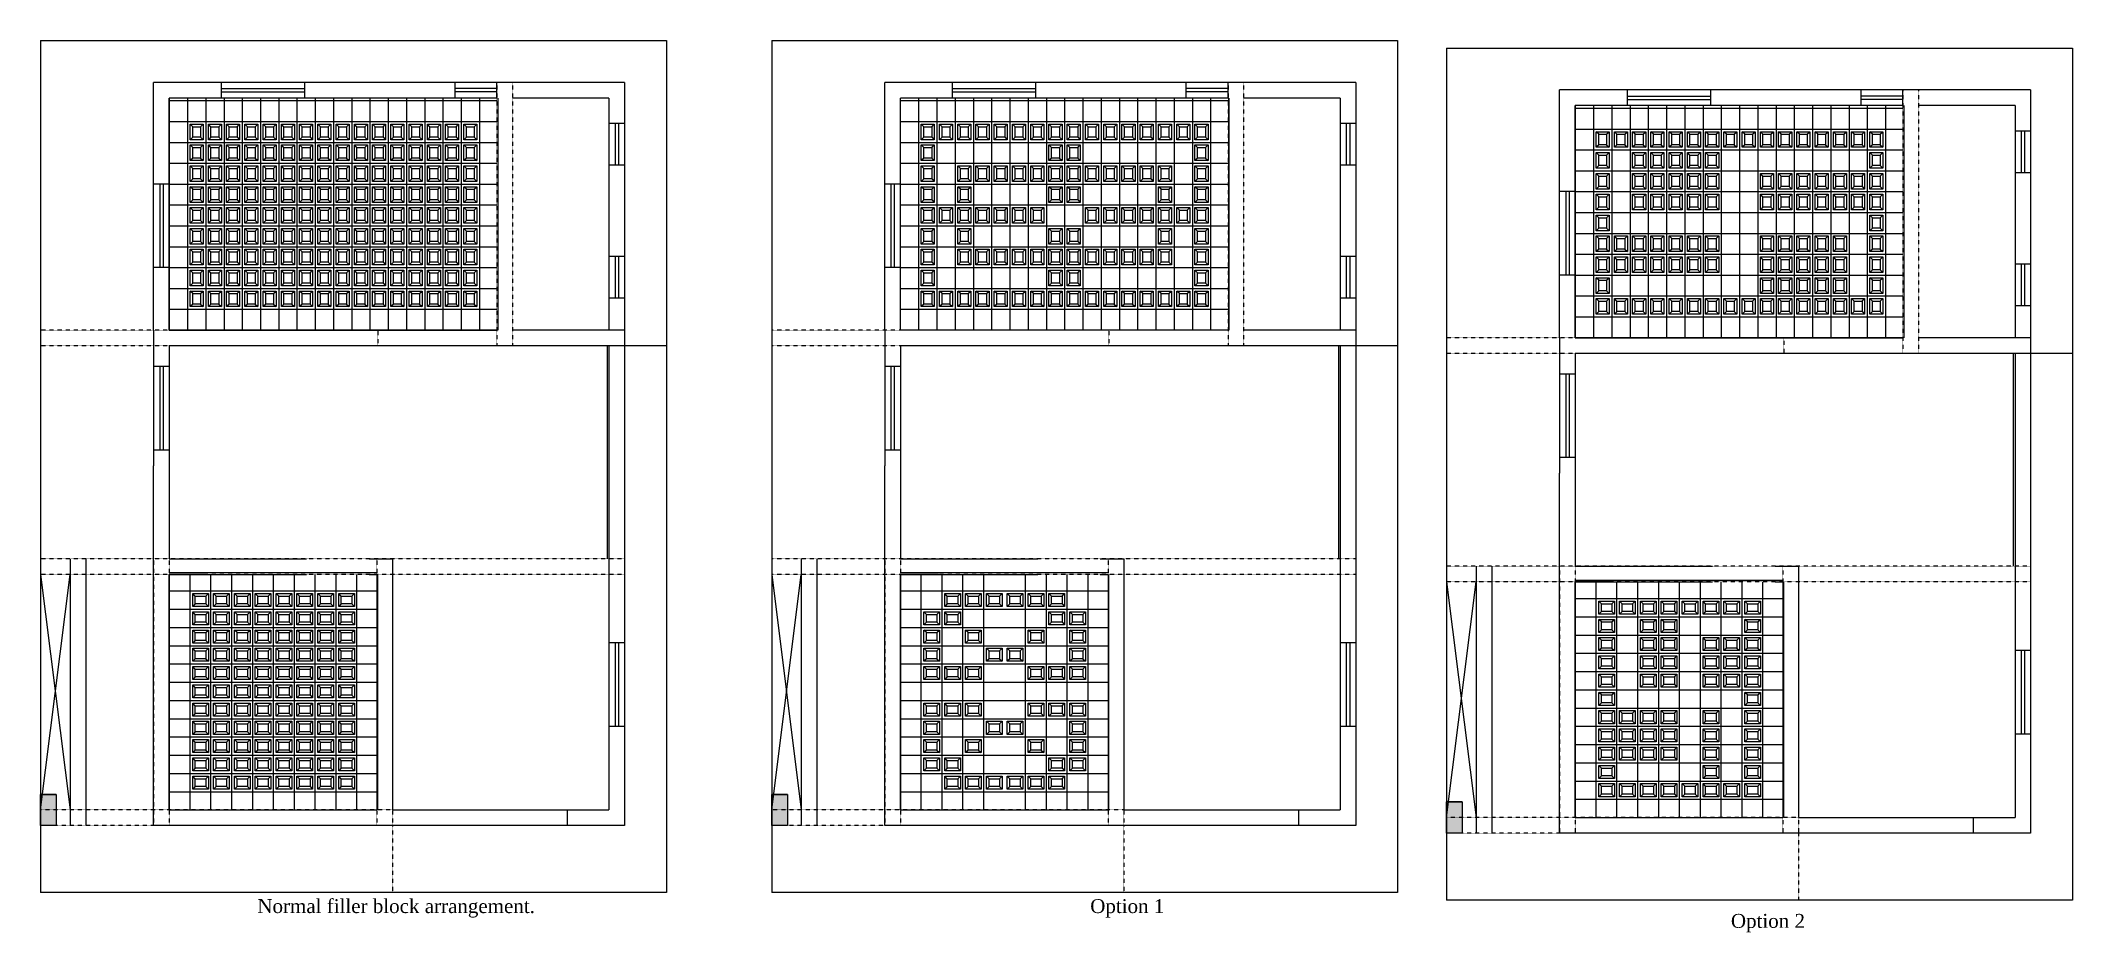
# Model space of a CAD drawing. Header units: inches. Extents: x 3138 to 9973, y -1757 to -151.
# Drawn here: x 8352 to 9521, y -1507 to -994 of the extents above; entities that cross this region are included whole.
import ezdxf

# ---------------------------------------------------------------- set-up
doc = ezdxf.new("R2010")
doc.units = ezdxf.units.IN
doc.header["$LTSCALE"] = 0.1
doc.header["$MEASUREMENT"] = 0
doc.linetypes.add('DASHED', pattern=[0.75, 0.5, -0.25])
doc.linetypes.add('DASHED2', pattern=[0.375, 0.25, -0.125])
doc.layers.add('Filler slab pattern', color=7, linetype='Continuous')
doc.layers.add('MH - Beams', color=3, linetype='DASHED2')
doc.styles.get("Standard").update_dxf_attribs({"font": 'arial.ttf'})

msp = doc.modelspace()

# ---------------------------------------------------------------- texts
at = {"char_height": 8, "width": 166.88286, "attachment_point": 1}
for s, insert in [('\\pxqc;{\\fTimes New Roman|b0|i0|c0|p34;Normal filler block arrangement.}', (8473.169, -1487.998)), ('\\pxqc;{\\fTimes New Roman|b0|i0|c0|p34;Option 1}', (8893.829, -1487.998)), ('\\pxqc;{\\fTimes New Roman|b0|i0|c0|p34;Option 2}', (9262.434, -1496.505))]:
    msp.add_mtext(s, dxfattribs=dict(at, insert=insert))

# ---------------------------------------------------------------- hatches: boundary and pattern name
for points in [[(8352.066, -1427.723), (8361.066, -1427.723), (8361.066, -1445.723), (8352.066, -1445.723)], [(8772.726, -1427.723), (8781.726, -1427.723), (8781.726, -1445.723), (8772.726, -1445.723)], [(9161.022, -1432.079), (9170.022, -1432.079), (9170.022, -1450.079), (9161.022, -1450.079)]]:
    msp.add_hatch(color=256).paths.add_polyline_path(points)

# ---------------------------------------------------------------- linework, layer by layer
for p, q in [((8456.066, -1027.223), (8456.066, -1018.223)), ((8456.066, -1021.723), (8504.066, -1021.723)), ((8456.066, -1023.723), (8504.066, -1023.723)), ((8504.066, -1027.223), (8504.066, -1018.223)), ((8590.566, -1027.223), (8590.566, -1018.223)), ((8614.566, -1021.723), (8590.566, -1021.723)), ((8614.566, -1023.723), (8590.566, -1023.723)), ((8614.566, -1027.223), (8614.566, -1018.223)), ((8876.726, -1027.223), (8876.726, -1018.223)), ((8876.726, -1021.723), (8924.726, -1021.723)), ((8876.726, -1023.723), (8924.726, -1023.723)), ((8924.726, -1027.223), (8924.726, -1018.223)), ((9011.226, -1027.223), (9011.226, -1018.223)), ((9035.226, -1021.723), (9011.226, -1021.723)), ((9035.226, -1023.723), (9011.226, -1023.723)), ((9035.226, -1027.223), (9035.226, -1018.223)), ((9265.022, -1031.579), (9265.022, -1022.579)), ((9265.022, -1026.079), (9313.022, -1026.079)), ((9265.022, -1028.079), (9313.022, -1028.079)), ((9313.022, -1031.579), (9313.022, -1022.579)), ((9399.522, -1031.579), (9399.522, -1022.579)), ((9423.522, -1026.079), (9399.522, -1026.079)), ((9423.522, -1028.079), (9399.522, -1028.079)), ((9423.522, -1031.579), (9423.522, -1022.579)), ((8679.066, -1041.723), (8688.066, -1041.723)), ((8682.566, -1041.723), (8682.566, -1065.723)), ((8684.566, -1041.723), (8684.566, -1065.723)), ((9099.726, -1041.723), (9108.726, -1041.723)), ((9103.226, -1041.723), (9103.226, -1065.723)), ((9105.226, -1041.723), (9105.226, -1065.723)), ((9488.022, -1046.079), (9497.022, -1046.079)), ((9491.522, -1046.079), (9491.522, -1070.079)), ((9493.522, -1046.079), (9493.522, -1070.079)), ((8679.066, -1065.723), (8688.066, -1065.723)), ((9099.726, -1065.723), (9108.726, -1065.723)), ((9488.022, -1070.079), (9497.022, -1070.079)), ((8426.066, -1076.723), (8417.066, -1076.723)), ((8420.566, -1076.723), (8420.566, -1124.723)), ((8422.566, -1076.723), (8422.566, -1124.723)), ((8846.726, -1076.723), (8837.726, -1076.723)), ((8841.226, -1076.723), (8841.226, -1124.723)), ((8843.226, -1076.723), (8843.226, -1124.723)), ((9235.022, -1081.079), (9226.022, -1081.079)), ((9229.522, -1081.079), (9229.522, -1129.079)), ((9231.522, -1081.079), (9231.522, -1129.079)), ((8679.066, -1118.223), (8688.066, -1118.223)), ((8682.566, -1118.223), (8682.566, -1142.223)), ((8684.566, -1118.223), (8684.566, -1142.223)), ((9099.726, -1118.223), (9108.726, -1118.223)), ((9103.226, -1118.223), (9103.226, -1142.223)), ((9105.226, -1118.223), (9105.226, -1142.223)), ((8426.066, -1124.723), (8417.066, -1124.723)), ((8846.726, -1124.723), (8837.726, -1124.723)), ((9235.022, -1129.079), (9226.022, -1129.079)), ((9488.022, -1122.579), (9497.022, -1122.579)), ((9491.522, -1122.579), (9491.522, -1146.579)), ((9493.522, -1122.579), (9493.522, -1146.579)), ((8679.066, -1142.223), (8688.066, -1142.223)), ((9099.726, -1142.223), (9108.726, -1142.223)), ((9488.022, -1146.579), (9497.022, -1146.579)), ((8417.066, -1160.723), (8417.066, -1238.723)), ((8837.726, -1160.723), (8837.726, -1238.723)), ((9226.022, -1165.079), (9226.022, -1243.079)), ((8426.066, -1169.723), (8426.066, -1287.723)), ((8678.066, -1169.723), (8678.066, -1292.223)), ((8846.726, -1169.723), (8846.726, -1287.723)), ((9098.726, -1169.723), (9098.726, -1292.223)), ((9235.022, -1174.079), (9235.022, -1292.079)), ((9487.022, -1174.079), (9487.022, -1296.579)), ((8426.066, -1181.723), (8417.066, -1181.723)), ((8420.566, -1181.723), (8420.566, -1229.723)), ((8422.566, -1181.723), (8422.566, -1229.723)), ((8846.726, -1181.723), (8837.726, -1181.723)), ((8841.226, -1181.723), (8841.226, -1229.723)), ((8843.226, -1181.723), (8843.226, -1229.723)), ((9235.022, -1186.079), (9226.022, -1186.079)), ((9229.522, -1186.079), (9229.522, -1234.079)), ((9231.522, -1186.079), (9231.522, -1234.079)), ((8426.066, -1229.723), (8417.066, -1229.723)), ((8846.726, -1229.723), (8837.726, -1229.723)), ((9235.022, -1234.079), (9226.022, -1234.079)), ((8369.066, -1292.223), (8369.066, -1445.723)), ((8378.066, -1292.223), (8378.066, -1445.723)), ((8789.726, -1292.223), (8789.726, -1445.723)), ((8798.726, -1292.223), (8798.726, -1445.723)), ((9178.022, -1296.579), (9178.022, -1450.079)), ((9187.022, -1296.579), (9187.022, -1450.079)), ((8352.066, -1301.223), (8369.066, -1436.723)), ((8352.066, -1436.723), (8369.066, -1301.223)), ((8448.066, -1301.223), (8426.066, -1301.223)), ((8772.726, -1301.223), (8789.726, -1436.723)), ((8772.726, -1436.723), (8789.726, -1301.223)), ((8868.726, -1301.223), (8846.726, -1301.223)), ((9161.022, -1305.579), (9178.022, -1441.079)), ((9161.022, -1441.079), (9178.022, -1305.579)), ((9257.022, -1305.579), (9235.022, -1305.579)), ((8679.066, -1340.473), (8688.066, -1340.473)), ((8682.566, -1340.473), (8682.566, -1388.473)), ((8684.566, -1340.473), (8684.566, -1388.473)), ((9099.726, -1340.473), (9108.726, -1340.473)), ((9103.226, -1340.473), (9103.226, -1388.473)), ((9105.226, -1340.473), (9105.226, -1388.473)), ((9488.022, -1344.829), (9497.022, -1344.829)), ((9491.522, -1344.829), (9491.522, -1392.829)), ((9493.522, -1344.829), (9493.522, -1392.829)), ((8679.066, -1388.473), (8688.066, -1388.473)), ((9099.726, -1388.473), (9108.726, -1388.473)), ((9488.022, -1392.829), (9497.022, -1392.829)), ((8361.066, -1427.723), (8352.066, -1427.723)), ((8655.066, -1436.723), (8655.066, -1445.723)), ((8781.726, -1427.723), (8772.726, -1427.723)), ((9075.726, -1436.723), (9075.726, -1445.723)), ((9170.022, -1432.079), (9161.022, -1432.079)), ((8361.066, -1445.723), (8352.066, -1445.723)), ((8781.726, -1445.723), (8772.726, -1445.723)), ((9464.022, -1441.079), (9464.022, -1450.079)), ((9170.022, -1450.079), (9161.022, -1450.079))]:
    msp.add_line(p, q)
for points in [[(8352.066, -994.223), (8712.066, -994.223), (8712.066, -1484.223)], [(8352.066, -994.223), (8352.066, -1484.223)], [(8772.726, -994.223), (9132.726, -994.223), (9132.726, -1484.223)], [(8772.726, -994.223), (8772.726, -1484.223)], [(9161.022, -998.579), (9521.022, -998.579), (9521.022, -1488.579)], [(9161.022, -998.579), (9161.022, -1488.579)], [(8688.066, -1018.223), (8417.066, -1018.223)], [(8417.066, -1160.723), (8417.066, -1018.223)], [(8426.066, -1160.723), (8426.066, -1027.223)], [(8614.566, -1027.223), (8426.066, -1027.223)], [(8679.066, -1027.223), (8623.566, -1027.223)], [(8679.066, -1027.223), (8679.066, -1089.723)], [(8688.066, -1018.223), (8688.066, -1175.296)], [(9108.726, -1018.223), (8837.726, -1018.223)], [(8837.726, -1160.723), (8837.726, -1018.223)], [(8846.726, -1160.723), (8846.726, -1027.223)], [(9035.226, -1027.223), (8846.726, -1027.223)], [(9099.726, -1027.223), (9044.226, -1027.223)], [(9099.726, -1027.223), (9099.726, -1089.723)], [(9108.726, -1018.223), (9108.726, -1175.296)], [(9497.022, -1022.579), (9226.022, -1022.579)], [(9226.022, -1165.079), (9226.022, -1022.579)], [(9497.022, -1022.579), (9497.022, -1179.652)], [(9235.022, -1165.079), (9235.022, -1031.579)], [(9423.522, -1031.579), (9235.022, -1031.579)], [(9488.022, -1031.579), (9432.522, -1031.579)], [(9488.022, -1031.579), (9488.022, -1094.079)], [(8679.066, -1065.723), (8679.066, -1160.723)], [(9099.726, -1065.723), (9099.726, -1160.723)], [(9488.022, -1070.079), (9488.022, -1165.079)], [(8578.566, -1160.723), (8426.066, -1160.723)], [(8614.566, -1160.723), (8578.566, -1160.723)], [(8688.066, -1160.723), (8623.566, -1160.723)], [(8999.226, -1160.723), (8846.726, -1160.723)], [(9035.226, -1160.723), (8999.226, -1160.723)], [(9108.726, -1160.723), (9044.226, -1160.723)], [(9387.522, -1165.079), (9235.022, -1165.079)], [(9423.522, -1165.079), (9387.522, -1165.079)], [(9497.022, -1165.079), (9432.522, -1165.079)], [(8578.566, -1169.723), (8426.066, -1169.723)], [(8712.066, -1169.723), (8578.566, -1169.723)], [(8623.566, -1169.723), (8614.566, -1169.723)], [(8679.066, -1169.723), (8679.066, -1436.723)], [(8688.066, -1175.296), (8688.066, -1445.723)], [(8999.226, -1169.723), (8846.726, -1169.723)], [(9132.726, -1169.723), (8999.226, -1169.723)], [(9044.226, -1169.723), (9035.226, -1169.723)], [(9099.726, -1169.723), (9099.726, -1436.723)], [(9108.726, -1175.296), (9108.726, -1445.723)], [(9387.522, -1174.079), (9235.022, -1174.079)], [(9521.022, -1174.079), (9387.522, -1174.079)], [(9432.522, -1174.079), (9423.522, -1174.079)], [(9488.022, -1174.079), (9488.022, -1441.079)], [(9497.022, -1179.652), (9497.022, -1450.079)], [(8688.066, -1445.723), (8417.066, -1445.723), (8417.066, -1238.723)], [(9108.726, -1445.723), (8837.726, -1445.723), (8837.726, -1238.723)], [(9497.022, -1450.079), (9226.022, -1450.079), (9226.022, -1243.079)], [(8426.066, -1287.723), (8426.066, -1292.223)], [(8426.066, -1292.223), (8505.066, -1292.223)], [(8541.066, -1292.223), (8554.566, -1292.223)], [(8554.566, -1292.223), (8554.566, -1436.723)], [(8846.726, -1287.723), (8846.726, -1292.223)], [(8846.726, -1292.223), (8925.726, -1292.223)], [(8961.726, -1292.223), (8975.226, -1292.223)], [(8975.226, -1292.223), (8975.226, -1436.723)], [(9235.022, -1292.079), (9235.022, -1296.579)], [(9235.022, -1296.579), (9314.022, -1296.579)], [(9350.022, -1296.579), (9363.522, -1296.579)], [(9363.522, -1296.579), (9363.522, -1441.079)], [(8426.066, -1301.223), (8505.066, -1301.223)], [(8426.066, -1301.223), (8426.066, -1436.723), (8545.566, -1436.723)], [(8448.066, -1301.223), (8472.066, -1301.223)], [(8541.066, -1301.223), (8545.566, -1301.223)], [(8545.566, -1301.223), (8545.566, -1436.723)], [(8846.726, -1301.223), (8925.726, -1301.223)], [(8846.726, -1301.223), (8846.726, -1436.723), (8966.226, -1436.723)], [(8868.726, -1301.223), (8892.726, -1301.223)], [(8961.726, -1301.223), (8966.226, -1301.223)], [(8966.226, -1301.223), (8966.226, -1436.723)], [(9235.022, -1305.579), (9314.022, -1305.579)], [(9235.022, -1305.579), (9235.022, -1441.079), (9354.522, -1441.079)], [(9257.022, -1305.579), (9281.022, -1305.579)], [(9350.022, -1305.579), (9354.522, -1305.579)], [(9354.522, -1305.579), (9354.522, -1441.079)], [(8361.066, -1427.723), (8361.066, -1445.723)], [(8554.566, -1436.723), (8679.066, -1436.723)], [(8781.726, -1427.723), (8781.726, -1445.723)], [(8975.226, -1436.723), (9099.726, -1436.723)], [(9170.022, -1432.079), (9170.022, -1450.079)], [(9363.522, -1441.079), (9488.022, -1441.079)], [(8712.066, -1484.223), (8352.066, -1484.223)], [(9132.726, -1484.223), (8772.726, -1484.223)], [(9521.022, -1488.579), (9161.022, -1488.579)]]:
    msp.add_lwpolyline(points)
for points in [[(8352.066, -1427.723), (8361.066, -1427.723), (8361.066, -1445.723), (8352.066, -1445.723)], [(8772.726, -1427.723), (8781.726, -1427.723), (8781.726, -1445.723), (8772.726, -1445.723)], [(9161.022, -1432.079), (9170.022, -1432.079), (9170.022, -1450.079), (9161.022, -1450.079)]]:
    msp.add_lwpolyline(points, close=True)
at = {"layer": 'Filler slab pattern'}
for p, q in [((8426.066, -1027.223), (8426.066, -1160.723)), ((8436.566, -1027.223), (8436.566, -1160.723)), ((8447.066, -1027.223), (8447.066, -1160.723)), ((8457.566, -1027.223), (8457.566, -1160.723)), ((8468.066, -1027.223), (8468.066, -1160.723)), ((8478.566, -1027.223), (8478.566, -1160.723)), ((8489.066, -1027.223), (8489.066, -1160.723)), ((8499.566, -1027.223), (8499.566, -1160.723)), ((8510.066, -1027.223), (8510.066, -1160.723)), ((8520.566, -1027.223), (8520.566, -1160.723)), ((8531.066, -1027.223), (8531.066, -1160.723)), ((8541.566, -1027.223), (8541.566, -1160.723)), ((8552.066, -1027.223), (8552.066, -1160.723)), ((8562.566, -1027.223), (8562.566, -1160.723)), ((8573.066, -1027.223), (8573.066, -1160.723)), ((8583.566, -1027.223), (8583.566, -1160.723)), ((8594.066, -1027.223), (8594.066, -1160.723)), ((8604.566, -1027.223), (8604.566, -1160.723)), ((8615.066, -1027.223), (8615.066, -1160.723)), ((8857.226, -1027.223), (8857.226, -1160.723)), ((8867.726, -1027.223), (8867.726, -1160.723)), ((8878.226, -1027.223), (8878.226, -1160.723)), ((8888.726, -1027.223), (8888.726, -1160.723)), ((8899.226, -1027.223), (8899.226, -1160.723)), ((8909.726, -1027.223), (8909.726, -1160.723)), ((8920.226, -1027.223), (8920.226, -1160.723)), ((8930.726, -1027.223), (8930.726, -1160.723)), ((8941.226, -1027.223), (8941.226, -1160.723)), ((8951.726, -1027.223), (8951.726, -1160.723)), ((8962.226, -1027.223), (8962.226, -1160.723)), ((8972.726, -1027.223), (8972.726, -1160.723)), ((8983.226, -1027.223), (8983.226, -1160.723)), ((8993.726, -1027.223), (8993.726, -1160.723)), ((9004.226, -1027.223), (9004.226, -1160.723)), ((9014.726, -1027.223), (9014.726, -1160.723)), ((9025.226, -1027.223), (9025.226, -1160.723)), ((9035.726, -1027.223), (9035.726, -1160.723)), ((8426.066, -1028.723), (8614.566, -1028.723)), ((8846.726, -1028.723), (9035.226, -1028.723)), ((9235.022, -1031.579), (9235.022, -1165.079)), ((9235.022, -1033.079), (9423.522, -1033.079)), ((9245.522, -1031.579), (9245.522, -1165.079)), ((9256.022, -1031.579), (9256.022, -1165.079)), ((9266.522, -1031.579), (9266.522, -1165.079)), ((9277.022, -1031.579), (9277.022, -1165.079)), ((9287.522, -1031.579), (9287.522, -1165.079)), ((9298.022, -1031.579), (9298.022, -1165.079)), ((9308.522, -1031.579), (9308.522, -1165.079)), ((9319.022, -1031.579), (9319.022, -1165.079)), ((9329.522, -1031.579), (9329.522, -1165.079)), ((9340.022, -1031.579), (9340.022, -1165.079)), ((9350.522, -1031.579), (9350.522, -1165.079)), ((9361.022, -1031.579), (9361.022, -1165.079)), ((9371.522, -1031.579), (9371.522, -1165.079)), ((9382.022, -1031.579), (9382.022, -1165.079)), ((9392.522, -1031.579), (9392.522, -1165.079)), ((9403.022, -1031.579), (9403.022, -1165.079)), ((9413.522, -1031.579), (9413.522, -1165.079)), ((9424.022, -1031.579), (9424.022, -1165.079)), ((8426.066, -1040.723), (8614.566, -1040.723)), ((8439.566, -1043.723), (8438.066, -1042.223)), ((8439.566, -1049.723), (8438.066, -1051.223)), ((8444.066, -1043.723), (8445.566, -1042.223)), ((8444.066, -1049.723), (8445.566, -1051.223)), ((8450.066, -1043.723), (8448.566, -1042.223)), ((8450.066, -1049.723), (8448.566, -1051.223)), ((8454.566, -1043.723), (8456.066, -1042.223)), ((8454.566, -1049.723), (8456.066, -1051.223)), ((8460.566, -1043.723), (8459.066, -1042.223)), ((8460.566, -1049.723), (8459.066, -1051.223)), ((8465.066, -1043.723), (8466.566, -1042.223)), ((8465.066, -1049.723), (8466.566, -1051.223)), ((8471.066, -1043.723), (8469.566, -1042.223)), ((8471.066, -1049.723), (8469.566, -1051.223)), ((8475.566, -1043.723), (8477.066, -1042.223)), ((8475.566, -1049.723), (8477.066, -1051.223)), ((8481.566, -1043.723), (8480.066, -1042.223)), ((8481.566, -1049.723), (8480.066, -1051.223)), ((8486.066, -1043.723), (8487.566, -1042.223)), ((8486.066, -1049.723), (8487.566, -1051.223)), ((8492.066, -1043.723), (8490.566, -1042.223)), ((8492.066, -1049.723), (8490.566, -1051.223)), ((8496.566, -1043.723), (8498.066, -1042.223)), ((8496.566, -1049.723), (8498.066, -1051.223)), ((8502.566, -1043.723), (8501.066, -1042.223)), ((8502.566, -1049.723), (8501.066, -1051.223)), ((8507.066, -1043.723), (8508.566, -1042.223)), ((8507.066, -1049.723), (8508.566, -1051.223)), ((8513.066, -1043.723), (8511.566, -1042.223)), ((8513.066, -1049.723), (8511.566, -1051.223)), ((8517.566, -1043.723), (8519.066, -1042.223)), ((8517.566, -1049.723), (8519.066, -1051.223)), ((8523.566, -1043.723), (8522.066, -1042.223)), ((8523.566, -1049.723), (8522.066, -1051.223)), ((8528.066, -1043.723), (8529.566, -1042.223)), ((8528.066, -1049.723), (8529.566, -1051.223)), ((8534.066, -1043.723), (8532.566, -1042.223)), ((8534.066, -1049.723), (8532.566, -1051.223)), ((8538.566, -1043.723), (8540.066, -1042.223)), ((8538.566, -1049.723), (8540.066, -1051.223)), ((8544.566, -1043.723), (8543.066, -1042.223)), ((8544.566, -1049.723), (8543.066, -1051.223)), ((8549.066, -1043.723), (8550.566, -1042.223)), ((8549.066, -1049.723), (8550.566, -1051.223)), ((8555.066, -1043.723), (8553.566, -1042.223)), ((8555.066, -1049.723), (8553.566, -1051.223)), ((8559.566, -1043.723), (8561.066, -1042.223)), ((8559.566, -1049.723), (8561.066, -1051.223)), ((8565.566, -1043.723), (8564.066, -1042.223)), ((8565.566, -1049.723), (8564.066, -1051.223)), ((8570.066, -1043.723), (8571.566, -1042.223)), ((8570.066, -1049.723), (8571.566, -1051.223)), ((8576.066, -1043.723), (8574.566, -1042.223)), ((8576.066, -1049.723), (8574.566, -1051.223)), ((8580.566, -1043.723), (8582.066, -1042.223)), ((8580.566, -1049.723), (8582.066, -1051.223)), ((8586.566, -1043.723), (8585.066, -1042.223)), ((8586.566, -1049.723), (8585.066, -1051.223)), ((8591.066, -1043.723), (8592.566, -1042.223)), ((8591.066, -1049.723), (8592.566, -1051.223)), ((8597.066, -1043.723), (8595.566, -1042.223)), ((8597.066, -1049.723), (8595.566, -1051.223)), ((8601.566, -1043.723), (8603.066, -1042.223)), ((8601.566, -1049.723), (8603.066, -1051.223)), ((8846.726, -1040.723), (9035.226, -1040.723)), ((8860.226, -1043.723), (8858.726, -1042.223)), ((8860.226, -1049.723), (8858.726, -1051.223)), ((8864.726, -1043.723), (8866.226, -1042.223)), ((8864.726, -1049.723), (8866.226, -1051.223)), ((8870.726, -1043.723), (8869.226, -1042.223)), ((8870.726, -1049.723), (8869.226, -1051.223)), ((8875.226, -1043.723), (8876.726, -1042.223)), ((8875.226, -1049.723), (8876.726, -1051.223)), ((8881.226, -1043.723), (8879.726, -1042.223)), ((8881.226, -1049.723), (8879.726, -1051.223)), ((8885.726, -1043.723), (8887.226, -1042.223)), ((8885.726, -1049.723), (8887.226, -1051.223)), ((8891.726, -1043.723), (8890.226, -1042.223)), ((8891.726, -1049.723), (8890.226, -1051.223)), ((8896.226, -1043.723), (8897.726, -1042.223)), ((8896.226, -1049.723), (8897.726, -1051.223)), ((8902.226, -1043.723), (8900.726, -1042.223)), ((8902.226, -1049.723), (8900.726, -1051.223)), ((8906.726, -1043.723), (8908.226, -1042.223)), ((8906.726, -1049.723), (8908.226, -1051.223)), ((8912.726, -1043.723), (8911.226, -1042.223)), ((8912.726, -1049.723), (8911.226, -1051.223)), ((8917.226, -1043.723), (8918.726, -1042.223)), ((8917.226, -1049.723), (8918.726, -1051.223)), ((8923.226, -1043.723), (8921.726, -1042.223)), ((8923.226, -1049.723), (8921.726, -1051.223)), ((8927.726, -1043.723), (8929.226, -1042.223)), ((8927.726, -1049.723), (8929.226, -1051.223)), ((8933.726, -1043.723), (8932.226, -1042.223)), ((8933.726, -1049.723), (8932.226, -1051.223)), ((8938.226, -1043.723), (8939.726, -1042.223)), ((8938.226, -1049.723), (8939.726, -1051.223)), ((8944.226, -1043.723), (8942.726, -1042.223)), ((8944.226, -1049.723), (8942.726, -1051.223)), ((8948.726, -1043.723), (8950.226, -1042.223)), ((8948.726, -1049.723), (8950.226, -1051.223)), ((8954.726, -1043.723), (8953.226, -1042.223)), ((8954.726, -1049.723), (8953.226, -1051.223)), ((8959.226, -1043.723), (8960.726, -1042.223)), ((8959.226, -1049.723), (8960.726, -1051.223)), ((8965.226, -1043.723), (8963.726, -1042.223)), ((8965.226, -1049.723), (8963.726, -1051.223)), ((8969.726, -1043.723), (8971.226, -1042.223)), ((8969.726, -1049.723), (8971.226, -1051.223)), ((8975.726, -1043.723), (8974.226, -1042.223)), ((8975.726, -1049.723), (8974.226, -1051.223)), ((8980.226, -1043.723), (8981.726, -1042.223)), ((8980.226, -1049.723), (8981.726, -1051.223)), ((8986.226, -1043.723), (8984.726, -1042.223)), ((8986.226, -1049.723), (8984.726, -1051.223)), ((8990.726, -1043.723), (8992.226, -1042.223)), ((8990.726, -1049.723), (8992.226, -1051.223)), ((8996.726, -1043.723), (8995.226, -1042.223)), ((8996.726, -1049.723), (8995.226, -1051.223)), ((9001.226, -1043.723), (9002.726, -1042.223)), ((9001.226, -1049.723), (9002.726, -1051.223)), ((9007.226, -1043.723), (9005.726, -1042.223)), ((9007.226, -1049.723), (9005.726, -1051.223)), ((9011.726, -1043.723), (9013.226, -1042.223)), ((9011.726, -1049.723), (9013.226, -1051.223)), ((9017.726, -1043.723), (9016.226, -1042.223)), ((9017.726, -1049.723), (9016.226, -1051.223)), ((9022.226, -1043.723), (9023.726, -1042.223)), ((9022.226, -1049.723), (9023.726, -1051.223)), ((9235.022, -1045.079), (9423.522, -1045.079)), ((9248.522, -1048.079), (9247.022, -1046.579)), ((9253.022, -1048.079), (9254.522, -1046.579)), ((9259.022, -1048.079), (9257.522, -1046.579)), ((9263.522, -1048.079), (9265.022, -1046.579)), ((9269.522, -1048.079), (9268.022, -1046.579)), ((9274.022, -1048.079), (9275.522, -1046.579)), ((9280.022, -1048.079), (9278.522, -1046.579)), ((9284.522, -1048.079), (9286.022, -1046.579)), ((9290.522, -1048.079), (9289.022, -1046.579)), ((9295.022, -1048.079), (9296.522, -1046.579)), ((9301.022, -1048.079), (9299.522, -1046.579)), ((9305.522, -1048.079), (9307.022, -1046.579)), ((9311.522, -1048.079), (9310.022, -1046.579)), ((9316.022, -1048.079), (9317.522, -1046.579)), ((9322.022, -1048.079), (9320.522, -1046.579)), ((9326.522, -1048.079), (9328.022, -1046.579)), ((9332.522, -1048.079), (9331.022, -1046.579)), ((9337.022, -1048.079), (9338.522, -1046.579)), ((9343.022, -1048.079), (9341.522, -1046.579)), ((9347.522, -1048.079), (9349.022, -1046.579)), ((9353.522, -1048.079), (9352.022, -1046.579)), ((9358.022, -1048.079), (9359.522, -1046.579)), ((9364.022, -1048.079), (9362.522, -1046.579)), ((9368.522, -1048.079), (9370.022, -1046.579)), ((9374.522, -1048.079), (9373.022, -1046.579)), ((9379.022, -1048.079), (9380.522, -1046.579)), ((9385.022, -1048.079), (9383.522, -1046.579)), ((9389.522, -1048.079), (9391.022, -1046.579)), ((9395.522, -1048.079), (9394.022, -1046.579)), ((9400.022, -1048.079), (9401.522, -1046.579)), ((9406.022, -1048.079), (9404.522, -1046.579)), ((9410.522, -1048.079), (9412.022, -1046.579)), ((8426.066, -1052.723), (8614.566, -1052.723)), ((8439.566, -1055.723), (8438.066, -1054.223)), ((8439.566, -1061.723), (8438.066, -1063.223)), ((8444.066, -1055.723), (8445.566, -1054.223)), ((8444.066, -1061.723), (8445.566, -1063.223)), ((8450.066, -1055.723), (8448.566, -1054.223)), ((8450.066, -1061.723), (8448.566, -1063.223)), ((8454.566, -1055.723), (8456.066, -1054.223)), ((8454.566, -1061.723), (8456.066, -1063.223)), ((8460.566, -1055.723), (8459.066, -1054.223)), ((8460.566, -1061.723), (8459.066, -1063.223)), ((8465.066, -1055.723), (8466.566, -1054.223)), ((8465.066, -1061.723), (8466.566, -1063.223)), ((8471.066, -1055.723), (8469.566, -1054.223)), ((8471.066, -1061.723), (8469.566, -1063.223)), ((8475.566, -1055.723), (8477.066, -1054.223)), ((8475.566, -1061.723), (8477.066, -1063.223)), ((8481.566, -1055.723), (8480.066, -1054.223)), ((8481.566, -1061.723), (8480.066, -1063.223)), ((8486.066, -1055.723), (8487.566, -1054.223)), ((8486.066, -1061.723), (8487.566, -1063.223)), ((8492.066, -1055.723), (8490.566, -1054.223)), ((8492.066, -1061.723), (8490.566, -1063.223)), ((8496.566, -1055.723), (8498.066, -1054.223)), ((8496.566, -1061.723), (8498.066, -1063.223)), ((8502.566, -1055.723), (8501.066, -1054.223)), ((8502.566, -1061.723), (8501.066, -1063.223)), ((8507.066, -1055.723), (8508.566, -1054.223)), ((8507.066, -1061.723), (8508.566, -1063.223)), ((8513.066, -1055.723), (8511.566, -1054.223)), ((8513.066, -1061.723), (8511.566, -1063.223)), ((8517.566, -1055.723), (8519.066, -1054.223)), ((8517.566, -1061.723), (8519.066, -1063.223)), ((8523.566, -1055.723), (8522.066, -1054.223)), ((8523.566, -1061.723), (8522.066, -1063.223)), ((8528.066, -1055.723), (8529.566, -1054.223)), ((8528.066, -1061.723), (8529.566, -1063.223)), ((8534.066, -1055.723), (8532.566, -1054.223)), ((8534.066, -1061.723), (8532.566, -1063.223)), ((8538.566, -1055.723), (8540.066, -1054.223)), ((8538.566, -1061.723), (8540.066, -1063.223)), ((8544.566, -1055.723), (8543.066, -1054.223)), ((8544.566, -1061.723), (8543.066, -1063.223)), ((8549.066, -1055.723), (8550.566, -1054.223)), ((8549.066, -1061.723), (8550.566, -1063.223)), ((8555.066, -1055.723), (8553.566, -1054.223)), ((8555.066, -1061.723), (8553.566, -1063.223)), ((8559.566, -1055.723), (8561.066, -1054.223)), ((8559.566, -1061.723), (8561.066, -1063.223)), ((8565.566, -1055.723), (8564.066, -1054.223)), ((8565.566, -1061.723), (8564.066, -1063.223)), ((8570.066, -1055.723), (8571.566, -1054.223)), ((8570.066, -1061.723), (8571.566, -1063.223)), ((8576.066, -1055.723), (8574.566, -1054.223)), ((8576.066, -1061.723), (8574.566, -1063.223)), ((8580.566, -1055.723), (8582.066, -1054.223)), ((8580.566, -1061.723), (8582.066, -1063.223)), ((8586.566, -1055.723), (8585.066, -1054.223)), ((8586.566, -1061.723), (8585.066, -1063.223)), ((8591.066, -1055.723), (8592.566, -1054.223)), ((8591.066, -1061.723), (8592.566, -1063.223)), ((8597.066, -1055.723), (8595.566, -1054.223)), ((8597.066, -1061.723), (8595.566, -1063.223)), ((8601.566, -1055.723), (8603.066, -1054.223)), ((8601.566, -1061.723), (8603.066, -1063.223)), ((8846.726, -1052.723), (9035.226, -1052.723)), ((8860.226, -1055.723), (8858.726, -1054.223)), ((8860.226, -1061.723), (8858.726, -1063.223)), ((8864.726, -1055.723), (8866.226, -1054.223)), ((8864.726, -1061.723), (8866.226, -1063.223)), ((8933.726, -1055.723), (8932.226, -1054.223)), ((8933.726, -1061.723), (8932.226, -1063.223)), ((8938.226, -1055.723), (8939.726, -1054.223)), ((8938.226, -1061.723), (8939.726, -1063.223)), ((8944.226, -1055.723), (8942.726, -1054.223)), ((8944.226, -1061.723), (8942.726, -1063.223)), ((8948.726, -1055.723), (8950.226, -1054.223)), ((8948.726, -1061.723), (8950.226, -1063.223)), ((9017.726, -1055.723), (9016.226, -1054.223)), ((9017.726, -1061.723), (9016.226, -1063.223)), ((9022.226, -1055.723), (9023.726, -1054.223)), ((9022.226, -1061.723), (9023.726, -1063.223)), ((9235.022, -1057.079), (9423.522, -1057.079)), ((9248.522, -1054.079), (9247.022, -1055.579)), ((9248.522, -1060.079), (9247.022, -1058.579)), ((9253.022, -1054.079), (9254.522, -1055.579)), ((9253.022, -1060.079), (9254.522, -1058.579)), ((9259.022, -1054.079), (9257.522, -1055.579)), ((9263.522, -1054.079), (9265.022, -1055.579)), ((9269.522, -1054.079), (9268.022, -1055.579)), ((9269.522, -1060.079), (9268.022, -1058.579)), ((9274.022, -1054.079), (9275.522, -1055.579)), ((9274.022, -1060.079), (9275.522, -1058.579)), ((9280.022, -1054.079), (9278.522, -1055.579)), ((9280.022, -1060.079), (9278.522, -1058.579)), ((9284.522, -1054.079), (9286.022, -1055.579)), ((9284.522, -1060.079), (9286.022, -1058.579)), ((9290.522, -1054.079), (9289.022, -1055.579)), ((9290.522, -1060.079), (9289.022, -1058.579)), ((9295.022, -1054.079), (9296.522, -1055.579)), ((9295.022, -1060.079), (9296.522, -1058.579)), ((9301.022, -1054.079), (9299.522, -1055.579)), ((9301.022, -1060.079), (9299.522, -1058.579)), ((9305.522, -1054.079), (9307.022, -1055.579)), ((9305.522, -1060.079), (9307.022, -1058.579)), ((9311.522, -1054.079), (9310.022, -1055.579)), ((9311.522, -1060.079), (9310.022, -1058.579)), ((9316.022, -1054.079), (9317.522, -1055.579)), ((9316.022, -1060.079), (9317.522, -1058.579)), ((9322.022, -1054.079), (9320.522, -1055.579)), ((9326.522, -1054.079), (9328.022, -1055.579)), ((9332.522, -1054.079), (9331.022, -1055.579)), ((9337.022, -1054.079), (9338.522, -1055.579)), ((9343.022, -1054.079), (9341.522, -1055.579)), ((9347.522, -1054.079), (9349.022, -1055.579)), ((9353.522, -1054.079), (9352.022, -1055.579)), ((9358.022, -1054.079), (9359.522, -1055.579)), ((9364.022, -1054.079), (9362.522, -1055.579)), ((9368.522, -1054.079), (9370.022, -1055.579)), ((9374.522, -1054.079), (9373.022, -1055.579)), ((9379.022, -1054.079), (9380.522, -1055.579)), ((9385.022, -1054.079), (9383.522, -1055.579)), ((9389.522, -1054.079), (9391.022, -1055.579)), ((9395.522, -1054.079), (9394.022, -1055.579)), ((9400.022, -1054.079), (9401.522, -1055.579)), ((9406.022, -1054.079), (9404.522, -1055.579)), ((9406.022, -1060.079), (9404.522, -1058.579)), ((9410.522, -1054.079), (9412.022, -1055.579)), ((9410.522, -1060.079), (9412.022, -1058.579)), ((8426.066, -1064.723), (8614.566, -1064.723)), ((8439.566, -1067.723), (8438.066, -1066.223)), ((8439.566, -1073.723), (8438.066, -1075.223)), ((8444.066, -1067.723), (8445.566, -1066.223)), ((8444.066, -1073.723), (8445.566, -1075.223)), ((8450.066, -1067.723), (8448.566, -1066.223)), ((8450.066, -1073.723), (8448.566, -1075.223)), ((8454.566, -1067.723), (8456.066, -1066.223)), ((8454.566, -1073.723), (8456.066, -1075.223)), ((8460.566, -1067.723), (8459.066, -1066.223)), ((8460.566, -1073.723), (8459.066, -1075.223)), ((8465.066, -1067.723), (8466.566, -1066.223)), ((8465.066, -1073.723), (8466.566, -1075.223)), ((8471.066, -1067.723), (8469.566, -1066.223)), ((8471.066, -1073.723), (8469.566, -1075.223)), ((8475.566, -1067.723), (8477.066, -1066.223)), ((8475.566, -1073.723), (8477.066, -1075.223)), ((8481.566, -1067.723), (8480.066, -1066.223)), ((8481.566, -1073.723), (8480.066, -1075.223)), ((8486.066, -1067.723), (8487.566, -1066.223)), ((8486.066, -1073.723), (8487.566, -1075.223)), ((8492.066, -1067.723), (8490.566, -1066.223)), ((8492.066, -1073.723), (8490.566, -1075.223)), ((8496.566, -1067.723), (8498.066, -1066.223)), ((8496.566, -1073.723), (8498.066, -1075.223)), ((8502.566, -1067.723), (8501.066, -1066.223)), ((8502.566, -1073.723), (8501.066, -1075.223)), ((8507.066, -1067.723), (8508.566, -1066.223)), ((8507.066, -1073.723), (8508.566, -1075.223)), ((8513.066, -1067.723), (8511.566, -1066.223)), ((8513.066, -1073.723), (8511.566, -1075.223)), ((8517.566, -1067.723), (8519.066, -1066.223)), ((8517.566, -1073.723), (8519.066, -1075.223)), ((8523.566, -1067.723), (8522.066, -1066.223)), ((8523.566, -1073.723), (8522.066, -1075.223)), ((8528.066, -1067.723), (8529.566, -1066.223)), ((8528.066, -1073.723), (8529.566, -1075.223)), ((8534.066, -1067.723), (8532.566, -1066.223)), ((8534.066, -1073.723), (8532.566, -1075.223)), ((8538.566, -1067.723), (8540.066, -1066.223)), ((8538.566, -1073.723), (8540.066, -1075.223)), ((8544.566, -1067.723), (8543.066, -1066.223)), ((8544.566, -1073.723), (8543.066, -1075.223)), ((8549.066, -1067.723), (8550.566, -1066.223)), ((8549.066, -1073.723), (8550.566, -1075.223)), ((8555.066, -1067.723), (8553.566, -1066.223)), ((8555.066, -1073.723), (8553.566, -1075.223)), ((8559.566, -1067.723), (8561.066, -1066.223)), ((8559.566, -1073.723), (8561.066, -1075.223)), ((8565.566, -1067.723), (8564.066, -1066.223)), ((8565.566, -1073.723), (8564.066, -1075.223)), ((8570.066, -1067.723), (8571.566, -1066.223)), ((8570.066, -1073.723), (8571.566, -1075.223)), ((8576.066, -1067.723), (8574.566, -1066.223)), ((8576.066, -1073.723), (8574.566, -1075.223)), ((8580.566, -1067.723), (8582.066, -1066.223)), ((8580.566, -1073.723), (8582.066, -1075.223)), ((8586.566, -1067.723), (8585.066, -1066.223)), ((8586.566, -1073.723), (8585.066, -1075.223)), ((8591.066, -1067.723), (8592.566, -1066.223)), ((8591.066, -1073.723), (8592.566, -1075.223)), ((8597.066, -1067.723), (8595.566, -1066.223)), ((8597.066, -1073.723), (8595.566, -1075.223)), ((8601.566, -1067.723), (8603.066, -1066.223)), ((8601.566, -1073.723), (8603.066, -1075.223)), ((8846.726, -1064.723), (9035.226, -1064.723)), ((8860.226, -1067.723), (8858.726, -1066.223)), ((8860.226, -1073.723), (8858.726, -1075.223)), ((8864.726, -1067.723), (8866.226, -1066.223)), ((8864.726, -1073.723), (8866.226, -1075.223)), ((8881.226, -1067.723), (8879.726, -1066.223)), ((8881.226, -1073.723), (8879.726, -1075.223)), ((8885.726, -1067.723), (8887.226, -1066.223)), ((8885.726, -1073.723), (8887.226, -1075.223)), ((8891.726, -1067.723), (8890.226, -1066.223)), ((8891.726, -1073.723), (8890.226, -1075.223)), ((8896.226, -1067.723), (8897.726, -1066.223)), ((8896.226, -1073.723), (8897.726, -1075.223)), ((8902.226, -1067.723), (8900.726, -1066.223)), ((8902.226, -1073.723), (8900.726, -1075.223)), ((8906.726, -1067.723), (8908.226, -1066.223)), ((8906.726, -1073.723), (8908.226, -1075.223)), ((8912.726, -1067.723), (8911.226, -1066.223)), ((8912.726, -1073.723), (8911.226, -1075.223)), ((8917.226, -1067.723), (8918.726, -1066.223)), ((8917.226, -1073.723), (8918.726, -1075.223)), ((8923.226, -1067.723), (8921.726, -1066.223)), ((8923.226, -1073.723), (8921.726, -1075.223)), ((8927.726, -1067.723), (8929.226, -1066.223)), ((8927.726, -1073.723), (8929.226, -1075.223)), ((8933.726, -1067.723), (8932.226, -1066.223)), ((8933.726, -1073.723), (8932.226, -1075.223)), ((8938.226, -1067.723), (8939.726, -1066.223)), ((8938.226, -1073.723), (8939.726, -1075.223)), ((8944.226, -1067.723), (8942.726, -1066.223)), ((8944.226, -1073.723), (8942.726, -1075.223)), ((8948.726, -1067.723), (8950.226, -1066.223)), ((8948.726, -1073.723), (8950.226, -1075.223)), ((8954.726, -1067.723), (8953.226, -1066.223)), ((8954.726, -1073.723), (8953.226, -1075.223)), ((8959.226, -1067.723), (8960.726, -1066.223)), ((8959.226, -1073.723), (8960.726, -1075.223)), ((8965.226, -1067.723), (8963.726, -1066.223)), ((8965.226, -1073.723), (8963.726, -1075.223)), ((8969.726, -1067.723), (8971.226, -1066.223)), ((8969.726, -1073.723), (8971.226, -1075.223)), ((8975.726, -1067.723), (8974.226, -1066.223)), ((8975.726, -1073.723), (8974.226, -1075.223)), ((8980.226, -1067.723), (8981.726, -1066.223)), ((8980.226, -1073.723), (8981.726, -1075.223)), ((8986.226, -1067.723), (8984.726, -1066.223)), ((8986.226, -1073.723), (8984.726, -1075.223)), ((8990.726, -1067.723), (8992.226, -1066.223)), ((8990.726, -1073.723), (8992.226, -1075.223)), ((8996.726, -1067.723), (8995.226, -1066.223)), ((8996.726, -1073.723), (8995.226, -1075.223)), ((9001.226, -1067.723), (9002.726, -1066.223)), ((9001.226, -1073.723), (9002.726, -1075.223)), ((9017.726, -1067.723), (9016.226, -1066.223)), ((9017.726, -1073.723), (9016.226, -1075.223)), ((9022.226, -1067.723), (9023.726, -1066.223)), ((9022.226, -1073.723), (9023.726, -1075.223)), ((9235.022, -1069.079), (9423.522, -1069.079)), ((9248.522, -1066.079), (9247.022, -1067.579)), ((9248.522, -1072.079), (9247.022, -1070.579)), ((9253.022, -1066.079), (9254.522, -1067.579)), ((9253.022, -1072.079), (9254.522, -1070.579)), ((9269.522, -1066.079), (9268.022, -1067.579)), ((9269.522, -1072.079), (9268.022, -1070.579)), ((9274.022, -1066.079), (9275.522, -1067.579)), ((9274.022, -1072.079), (9275.522, -1070.579)), ((9280.022, -1066.079), (9278.522, -1067.579)), ((9280.022, -1072.079), (9278.522, -1070.579)), ((9284.522, -1066.079), (9286.022, -1067.579)), ((9284.522, -1072.079), (9286.022, -1070.579)), ((9290.522, -1066.079), (9289.022, -1067.579)), ((9290.522, -1072.079), (9289.022, -1070.579)), ((9295.022, -1066.079), (9296.522, -1067.579)), ((9295.022, -1072.079), (9296.522, -1070.579)), ((9301.022, -1066.079), (9299.522, -1067.579)), ((9301.022, -1072.079), (9299.522, -1070.579)), ((9305.522, -1066.079), (9307.022, -1067.579)), ((9305.522, -1072.079), (9307.022, -1070.579)), ((9311.522, -1066.079), (9310.022, -1067.579)), ((9311.522, -1072.079), (9310.022, -1070.579)), ((9316.022, -1066.079), (9317.522, -1067.579)), ((9316.022, -1072.079), (9317.522, -1070.579)), ((9343.022, -1072.079), (9341.522, -1070.579)), ((9347.522, -1072.079), (9349.022, -1070.579)), ((9353.522, -1072.079), (9352.022, -1070.579)), ((9358.022, -1072.079), (9359.522, -1070.579)), ((9364.022, -1072.079), (9362.522, -1070.579)), ((9368.522, -1072.079), (9370.022, -1070.579)), ((9374.522, -1072.079), (9373.022, -1070.579)), ((9379.022, -1072.079), (9380.522, -1070.579)), ((9385.022, -1072.079), (9383.522, -1070.579)), ((9389.522, -1072.079), (9391.022, -1070.579)), ((9395.522, -1072.079), (9394.022, -1070.579)), ((9400.022, -1072.079), (9401.522, -1070.579)), ((9406.022, -1066.079), (9404.522, -1067.579)), ((9406.022, -1072.079), (9404.522, -1070.579)), ((9410.522, -1066.079), (9412.022, -1067.579)), ((9410.522, -1072.079), (9412.022, -1070.579)), ((8426.066, -1076.723), (8614.566, -1076.723)), ((8439.566, -1079.723), (8438.066, -1078.223)), ((8439.566, -1085.723), (8438.066, -1087.223)), ((8444.066, -1079.723), (8445.566, -1078.223)), ((8444.066, -1085.723), (8445.566, -1087.223)), ((8450.066, -1079.723), (8448.566, -1078.223)), ((8450.066, -1085.723), (8448.566, -1087.223)), ((8454.566, -1079.723), (8456.066, -1078.223)), ((8454.566, -1085.723), (8456.066, -1087.223)), ((8460.566, -1079.723), (8459.066, -1078.223)), ((8460.566, -1085.723), (8459.066, -1087.223)), ((8465.066, -1079.723), (8466.566, -1078.223)), ((8465.066, -1085.723), (8466.566, -1087.223)), ((8471.066, -1079.723), (8469.566, -1078.223)), ((8471.066, -1085.723), (8469.566, -1087.223)), ((8475.566, -1079.723), (8477.066, -1078.223)), ((8475.566, -1085.723), (8477.066, -1087.223)), ((8481.566, -1079.723), (8480.066, -1078.223)), ((8481.566, -1085.723), (8480.066, -1087.223)), ((8486.066, -1079.723), (8487.566, -1078.223)), ((8486.066, -1085.723), (8487.566, -1087.223)), ((8492.066, -1079.723), (8490.566, -1078.223)), ((8492.066, -1085.723), (8490.566, -1087.223)), ((8496.566, -1079.723), (8498.066, -1078.223)), ((8496.566, -1085.723), (8498.066, -1087.223)), ((8502.566, -1079.723), (8501.066, -1078.223)), ((8502.566, -1085.723), (8501.066, -1087.223)), ((8507.066, -1079.723), (8508.566, -1078.223)), ((8507.066, -1085.723), (8508.566, -1087.223)), ((8513.066, -1079.723), (8511.566, -1078.223)), ((8513.066, -1085.723), (8511.566, -1087.223)), ((8517.566, -1079.723), (8519.066, -1078.223)), ((8517.566, -1085.723), (8519.066, -1087.223)), ((8523.566, -1079.723), (8522.066, -1078.223)), ((8523.566, -1085.723), (8522.066, -1087.223)), ((8528.066, -1079.723), (8529.566, -1078.223)), ((8528.066, -1085.723), (8529.566, -1087.223)), ((8534.066, -1079.723), (8532.566, -1078.223)), ((8534.066, -1085.723), (8532.566, -1087.223)), ((8538.566, -1079.723), (8540.066, -1078.223)), ((8538.566, -1085.723), (8540.066, -1087.223)), ((8544.566, -1079.723), (8543.066, -1078.223)), ((8544.566, -1085.723), (8543.066, -1087.223)), ((8549.066, -1079.723), (8550.566, -1078.223)), ((8549.066, -1085.723), (8550.566, -1087.223)), ((8555.066, -1079.723), (8553.566, -1078.223)), ((8555.066, -1085.723), (8553.566, -1087.223)), ((8559.566, -1079.723), (8561.066, -1078.223)), ((8559.566, -1085.723), (8561.066, -1087.223)), ((8565.566, -1079.723), (8564.066, -1078.223)), ((8565.566, -1085.723), (8564.066, -1087.223)), ((8570.066, -1079.723), (8571.566, -1078.223)), ((8570.066, -1085.723), (8571.566, -1087.223)), ((8576.066, -1079.723), (8574.566, -1078.223)), ((8576.066, -1085.723), (8574.566, -1087.223)), ((8580.566, -1079.723), (8582.066, -1078.223)), ((8580.566, -1085.723), (8582.066, -1087.223)), ((8586.566, -1079.723), (8585.066, -1078.223)), ((8586.566, -1085.723), (8585.066, -1087.223)), ((8591.066, -1079.723), (8592.566, -1078.223)), ((8591.066, -1085.723), (8592.566, -1087.223)), ((8597.066, -1079.723), (8595.566, -1078.223)), ((8597.066, -1085.723), (8595.566, -1087.223)), ((8601.566, -1079.723), (8603.066, -1078.223)), ((8601.566, -1085.723), (8603.066, -1087.223)), ((8846.726, -1076.723), (9035.226, -1076.723)), ((8860.226, -1079.723), (8858.726, -1078.223)), ((8860.226, -1085.723), (8858.726, -1087.223)), ((8864.726, -1079.723), (8866.226, -1078.223)), ((8864.726, -1085.723), (8866.226, -1087.223)), ((8881.226, -1079.723), (8879.726, -1078.223)), ((8881.226, -1085.723), (8879.726, -1087.223)), ((8885.726, -1079.723), (8887.226, -1078.223)), ((8885.726, -1085.723), (8887.226, -1087.223)), ((8933.726, -1079.723), (8932.226, -1078.223)), ((8933.726, -1085.723), (8932.226, -1087.223)), ((8938.226, -1079.723), (8939.726, -1078.223)), ((8938.226, -1085.723), (8939.726, -1087.223)), ((8944.226, -1079.723), (8942.726, -1078.223)), ((8944.226, -1085.723), (8942.726, -1087.223)), ((8948.726, -1079.723), (8950.226, -1078.223)), ((8948.726, -1085.723), (8950.226, -1087.223)), ((8996.726, -1079.723), (8995.226, -1078.223)), ((8996.726, -1085.723), (8995.226, -1087.223)), ((9001.226, -1079.723), (9002.726, -1078.223)), ((9001.226, -1085.723), (9002.726, -1087.223)), ((9017.726, -1079.723), (9016.226, -1078.223)), ((9017.726, -1085.723), (9016.226, -1087.223)), ((9022.226, -1079.723), (9023.726, -1078.223)), ((9022.226, -1085.723), (9023.726, -1087.223)), ((9235.022, -1081.079), (9423.522, -1081.079)), ((9248.522, -1078.079), (9247.022, -1079.579)), ((9248.522, -1084.079), (9247.022, -1082.579)), ((9253.022, -1078.079), (9254.522, -1079.579)), ((9253.022, -1084.079), (9254.522, -1082.579)), ((9269.522, -1078.079), (9268.022, -1079.579)), ((9269.522, -1084.079), (9268.022, -1082.579)), ((9274.022, -1078.079), (9275.522, -1079.579)), ((9274.022, -1084.079), (9275.522, -1082.579)), ((9280.022, -1078.079), (9278.522, -1079.579)), ((9280.022, -1084.079), (9278.522, -1082.579)), ((9284.522, -1078.079), (9286.022, -1079.579)), ((9284.522, -1084.079), (9286.022, -1082.579)), ((9290.522, -1078.079), (9289.022, -1079.579)), ((9290.522, -1084.079), (9289.022, -1082.579)), ((9295.022, -1078.079), (9296.522, -1079.579)), ((9295.022, -1084.079), (9296.522, -1082.579)), ((9301.022, -1078.079), (9299.522, -1079.579)), ((9301.022, -1084.079), (9299.522, -1082.579)), ((9305.522, -1078.079), (9307.022, -1079.579)), ((9305.522, -1084.079), (9307.022, -1082.579)), ((9311.522, -1078.079), (9310.022, -1079.579)), ((9311.522, -1084.079), (9310.022, -1082.579)), ((9316.022, -1078.079), (9317.522, -1079.579)), ((9316.022, -1084.079), (9317.522, -1082.579)), ((9343.022, -1078.079), (9341.522, -1079.579)), ((9343.022, -1084.079), (9341.522, -1082.579)), ((9347.522, -1078.079), (9349.022, -1079.579)), ((9347.522, -1084.079), (9349.022, -1082.579)), ((9353.522, -1078.079), (9352.022, -1079.579)), ((9353.522, -1084.079), (9352.022, -1082.579)), ((9358.022, -1078.079), (9359.522, -1079.579)), ((9358.022, -1084.079), (9359.522, -1082.579)), ((9364.022, -1078.079), (9362.522, -1079.579)), ((9364.022, -1084.079), (9362.522, -1082.579)), ((9368.522, -1078.079), (9370.022, -1079.579)), ((9368.522, -1084.079), (9370.022, -1082.579)), ((9374.522, -1078.079), (9373.022, -1079.579)), ((9374.522, -1084.079), (9373.022, -1082.579)), ((9379.022, -1078.079), (9380.522, -1079.579)), ((9379.022, -1084.079), (9380.522, -1082.579)), ((9385.022, -1078.079), (9383.522, -1079.579)), ((9385.022, -1084.079), (9383.522, -1082.579)), ((9389.522, -1078.079), (9391.022, -1079.579)), ((9389.522, -1084.079), (9391.022, -1082.579)), ((9395.522, -1078.079), (9394.022, -1079.579)), ((9395.522, -1084.079), (9394.022, -1082.579)), ((9400.022, -1078.079), (9401.522, -1079.579)), ((9400.022, -1084.079), (9401.522, -1082.579)), ((9406.022, -1078.079), (9404.522, -1079.579)), ((9406.022, -1084.079), (9404.522, -1082.579)), ((9410.522, -1078.079), (9412.022, -1079.579)), ((9410.522, -1084.079), (9412.022, -1082.579)), ((8426.066, -1088.723), (8614.566, -1088.723)), ((8439.566, -1091.723), (8438.066, -1090.223)), ((8439.566, -1097.723), (8438.066, -1099.223)), ((8444.066, -1091.723), (8445.566, -1090.223)), ((8444.066, -1097.723), (8445.566, -1099.223)), ((8450.066, -1091.723), (8448.566, -1090.223)), ((8450.066, -1097.723), (8448.566, -1099.223)), ((8454.566, -1091.723), (8456.066, -1090.223)), ((8454.566, -1097.723), (8456.066, -1099.223)), ((8460.566, -1091.723), (8459.066, -1090.223)), ((8460.566, -1097.723), (8459.066, -1099.223)), ((8465.066, -1091.723), (8466.566, -1090.223)), ((8465.066, -1097.723), (8466.566, -1099.223)), ((8471.066, -1091.723), (8469.566, -1090.223)), ((8471.066, -1097.723), (8469.566, -1099.223)), ((8475.566, -1091.723), (8477.066, -1090.223)), ((8475.566, -1097.723), (8477.066, -1099.223)), ((8481.566, -1091.723), (8480.066, -1090.223)), ((8481.566, -1097.723), (8480.066, -1099.223)), ((8486.066, -1091.723), (8487.566, -1090.223)), ((8486.066, -1097.723), (8487.566, -1099.223)), ((8492.066, -1091.723), (8490.566, -1090.223)), ((8492.066, -1097.723), (8490.566, -1099.223)), ((8496.566, -1091.723), (8498.066, -1090.223)), ((8496.566, -1097.723), (8498.066, -1099.223)), ((8502.566, -1091.723), (8501.066, -1090.223)), ((8502.566, -1097.723), (8501.066, -1099.223)), ((8507.066, -1091.723), (8508.566, -1090.223)), ((8507.066, -1097.723), (8508.566, -1099.223)), ((8513.066, -1091.723), (8511.566, -1090.223)), ((8513.066, -1097.723), (8511.566, -1099.223)), ((8517.566, -1091.723), (8519.066, -1090.223)), ((8517.566, -1097.723), (8519.066, -1099.223)), ((8523.566, -1091.723), (8522.066, -1090.223)), ((8523.566, -1097.723), (8522.066, -1099.223)), ((8528.066, -1091.723), (8529.566, -1090.223)), ((8528.066, -1097.723), (8529.566, -1099.223)), ((8534.066, -1091.723), (8532.566, -1090.223)), ((8534.066, -1097.723), (8532.566, -1099.223)), ((8538.566, -1091.723), (8540.066, -1090.223)), ((8538.566, -1097.723), (8540.066, -1099.223)), ((8544.566, -1091.723), (8543.066, -1090.223)), ((8544.566, -1097.723), (8543.066, -1099.223)), ((8549.066, -1091.723), (8550.566, -1090.223)), ((8549.066, -1097.723), (8550.566, -1099.223)), ((8555.066, -1091.723), (8553.566, -1090.223)), ((8555.066, -1097.723), (8553.566, -1099.223)), ((8559.566, -1091.723), (8561.066, -1090.223)), ((8559.566, -1097.723), (8561.066, -1099.223)), ((8565.566, -1091.723), (8564.066, -1090.223)), ((8565.566, -1097.723), (8564.066, -1099.223)), ((8570.066, -1091.723), (8571.566, -1090.223)), ((8570.066, -1097.723), (8571.566, -1099.223)), ((8576.066, -1091.723), (8574.566, -1090.223)), ((8576.066, -1097.723), (8574.566, -1099.223)), ((8580.566, -1091.723), (8582.066, -1090.223)), ((8580.566, -1097.723), (8582.066, -1099.223)), ((8586.566, -1091.723), (8585.066, -1090.223)), ((8586.566, -1097.723), (8585.066, -1099.223)), ((8591.066, -1091.723), (8592.566, -1090.223)), ((8591.066, -1097.723), (8592.566, -1099.223)), ((8597.066, -1091.723), (8595.566, -1090.223)), ((8597.066, -1097.723), (8595.566, -1099.223)), ((8601.566, -1091.723), (8603.066, -1090.223)), ((8601.566, -1097.723), (8603.066, -1099.223)), ((8846.726, -1088.723), (9035.226, -1088.723)), ((8860.226, -1091.723), (8858.726, -1090.223)), ((8860.226, -1097.723), (8858.726, -1099.223)), ((8864.726, -1091.723), (8866.226, -1090.223)), ((8864.726, -1097.723), (8866.226, -1099.223)), ((8870.726, -1091.723), (8869.226, -1090.223)), ((8870.726, -1097.723), (8869.226, -1099.223)), ((8875.226, -1091.723), (8876.726, -1090.223)), ((8875.226, -1097.723), (8876.726, -1099.223)), ((8881.226, -1091.723), (8879.726, -1090.223)), ((8881.226, -1097.723), (8879.726, -1099.223)), ((8885.726, -1091.723), (8887.226, -1090.223)), ((8885.726, -1097.723), (8887.226, -1099.223)), ((8891.726, -1091.723), (8890.226, -1090.223)), ((8891.726, -1097.723), (8890.226, -1099.223)), ((8896.226, -1091.723), (8897.726, -1090.223)), ((8896.226, -1097.723), (8897.726, -1099.223)), ((8902.226, -1091.723), (8900.726, -1090.223)), ((8902.226, -1097.723), (8900.726, -1099.223)), ((8906.726, -1091.723), (8908.226, -1090.223)), ((8906.726, -1097.723), (8908.226, -1099.223)), ((8912.726, -1091.723), (8911.226, -1090.223)), ((8912.726, -1097.723), (8911.226, -1099.223)), ((8917.226, -1091.723), (8918.726, -1090.223)), ((8917.226, -1097.723), (8918.726, -1099.223)), ((8923.226, -1091.723), (8921.726, -1090.223)), ((8923.226, -1097.723), (8921.726, -1099.223)), ((8927.726, -1091.723), (8929.226, -1090.223)), ((8927.726, -1097.723), (8929.226, -1099.223)), ((8954.726, -1091.723), (8953.226, -1090.223)), ((8954.726, -1097.723), (8953.226, -1099.223)), ((8959.226, -1091.723), (8960.726, -1090.223)), ((8959.226, -1097.723), (8960.726, -1099.223)), ((8965.226, -1091.723), (8963.726, -1090.223)), ((8965.226, -1097.723), (8963.726, -1099.223)), ((8969.726, -1091.723), (8971.226, -1090.223)), ((8969.726, -1097.723), (8971.226, -1099.223)), ((8975.726, -1091.723), (8974.226, -1090.223)), ((8975.726, -1097.723), (8974.226, -1099.223)), ((8980.226, -1091.723), (8981.726, -1090.223)), ((8980.226, -1097.723), (8981.726, -1099.223)), ((8986.226, -1091.723), (8984.726, -1090.223)), ((8986.226, -1097.723), (8984.726, -1099.223)), ((8990.726, -1091.723), (8992.226, -1090.223)), ((8990.726, -1097.723), (8992.226, -1099.223)), ((8996.726, -1091.723), (8995.226, -1090.223)), ((8996.726, -1097.723), (8995.226, -1099.223)), ((9001.226, -1091.723), (9002.726, -1090.223)), ((9001.226, -1097.723), (9002.726, -1099.223)), ((9007.226, -1091.723), (9005.726, -1090.223)), ((9007.226, -1097.723), (9005.726, -1099.223)), ((9011.726, -1091.723), (9013.226, -1090.223)), ((9011.726, -1097.723), (9013.226, -1099.223)), ((9017.726, -1091.723), (9016.226, -1090.223)), ((9017.726, -1097.723), (9016.226, -1099.223)), ((9022.226, -1091.723), (9023.726, -1090.223)), ((9022.226, -1097.723), (9023.726, -1099.223)), ((9235.022, -1093.079), (9423.522, -1093.079)), ((9248.522, -1090.079), (9247.022, -1091.579)), ((9248.522, -1096.079), (9247.022, -1094.579)), ((9253.022, -1090.079), (9254.522, -1091.579)), ((9253.022, -1096.079), (9254.522, -1094.579)), ((9269.522, -1090.079), (9268.022, -1091.579)), ((9274.022, -1090.079), (9275.522, -1091.579)), ((9280.022, -1090.079), (9278.522, -1091.579)), ((9284.522, -1090.079), (9286.022, -1091.579)), ((9290.522, -1090.079), (9289.022, -1091.579)), ((9295.022, -1090.079), (9296.522, -1091.579)), ((9301.022, -1090.079), (9299.522, -1091.579)), ((9305.522, -1090.079), (9307.022, -1091.579)), ((9311.522, -1090.079), (9310.022, -1091.579)), ((9316.022, -1090.079), (9317.522, -1091.579)), ((9343.022, -1090.079), (9341.522, -1091.579)), ((9347.522, -1090.079), (9349.022, -1091.579)), ((9353.522, -1090.079), (9352.022, -1091.579)), ((9358.022, -1090.079), (9359.522, -1091.579)), ((9364.022, -1090.079), (9362.522, -1091.579)), ((9368.522, -1090.079), (9370.022, -1091.579)), ((9374.522, -1090.079), (9373.022, -1091.579)), ((9379.022, -1090.079), (9380.522, -1091.579)), ((9385.022, -1090.079), (9383.522, -1091.579)), ((9389.522, -1090.079), (9391.022, -1091.579)), ((9395.522, -1090.079), (9394.022, -1091.579)), ((9400.022, -1090.079), (9401.522, -1091.579)), ((9406.022, -1090.079), (9404.522, -1091.579)), ((9406.022, -1096.079), (9404.522, -1094.579)), ((9410.522, -1090.079), (9412.022, -1091.579)), ((9410.522, -1096.079), (9412.022, -1094.579)), ((8426.066, -1100.723), (8614.566, -1100.723)), ((8439.566, -1103.723), (8438.066, -1102.223)), ((8439.566, -1109.723), (8438.066, -1111.223)), ((8444.066, -1103.723), (8445.566, -1102.223)), ((8444.066, -1109.723), (8445.566, -1111.223)), ((8450.066, -1103.723), (8448.566, -1102.223)), ((8450.066, -1109.723), (8448.566, -1111.223)), ((8454.566, -1103.723), (8456.066, -1102.223)), ((8454.566, -1109.723), (8456.066, -1111.223)), ((8460.566, -1103.723), (8459.066, -1102.223)), ((8460.566, -1109.723), (8459.066, -1111.223)), ((8465.066, -1103.723), (8466.566, -1102.223)), ((8465.066, -1109.723), (8466.566, -1111.223)), ((8471.066, -1103.723), (8469.566, -1102.223)), ((8471.066, -1109.723), (8469.566, -1111.223)), ((8475.566, -1103.723), (8477.066, -1102.223)), ((8475.566, -1109.723), (8477.066, -1111.223)), ((8481.566, -1103.723), (8480.066, -1102.223)), ((8481.566, -1109.723), (8480.066, -1111.223)), ((8486.066, -1103.723), (8487.566, -1102.223)), ((8486.066, -1109.723), (8487.566, -1111.223)), ((8492.066, -1103.723), (8490.566, -1102.223)), ((8492.066, -1109.723), (8490.566, -1111.223)), ((8496.566, -1103.723), (8498.066, -1102.223)), ((8496.566, -1109.723), (8498.066, -1111.223)), ((8502.566, -1103.723), (8501.066, -1102.223)), ((8502.566, -1109.723), (8501.066, -1111.223)), ((8507.066, -1103.723), (8508.566, -1102.223)), ((8507.066, -1109.723), (8508.566, -1111.223)), ((8513.066, -1103.723), (8511.566, -1102.223)), ((8513.066, -1109.723), (8511.566, -1111.223)), ((8517.566, -1103.723), (8519.066, -1102.223)), ((8517.566, -1109.723), (8519.066, -1111.223)), ((8523.566, -1103.723), (8522.066, -1102.223)), ((8523.566, -1109.723), (8522.066, -1111.223)), ((8528.066, -1103.723), (8529.566, -1102.223)), ((8528.066, -1109.723), (8529.566, -1111.223)), ((8534.066, -1103.723), (8532.566, -1102.223)), ((8534.066, -1109.723), (8532.566, -1111.223)), ((8538.566, -1103.723), (8540.066, -1102.223)), ((8538.566, -1109.723), (8540.066, -1111.223)), ((8544.566, -1103.723), (8543.066, -1102.223)), ((8544.566, -1109.723), (8543.066, -1111.223)), ((8549.066, -1103.723), (8550.566, -1102.223)), ((8549.066, -1109.723), (8550.566, -1111.223)), ((8555.066, -1103.723), (8553.566, -1102.223)), ((8555.066, -1109.723), (8553.566, -1111.223)), ((8559.566, -1103.723), (8561.066, -1102.223)), ((8559.566, -1109.723), (8561.066, -1111.223)), ((8565.566, -1103.723), (8564.066, -1102.223)), ((8565.566, -1109.723), (8564.066, -1111.223)), ((8570.066, -1103.723), (8571.566, -1102.223)), ((8570.066, -1109.723), (8571.566, -1111.223)), ((8576.066, -1103.723), (8574.566, -1102.223)), ((8576.066, -1109.723), (8574.566, -1111.223)), ((8580.566, -1103.723), (8582.066, -1102.223)), ((8580.566, -1109.723), (8582.066, -1111.223)), ((8586.566, -1103.723), (8585.066, -1102.223)), ((8586.566, -1109.723), (8585.066, -1111.223)), ((8591.066, -1103.723), (8592.566, -1102.223)), ((8591.066, -1109.723), (8592.566, -1111.223)), ((8597.066, -1103.723), (8595.566, -1102.223)), ((8597.066, -1109.723), (8595.566, -1111.223)), ((8601.566, -1103.723), (8603.066, -1102.223)), ((8601.566, -1109.723), (8603.066, -1111.223)), ((8846.726, -1100.723), (9035.226, -1100.723)), ((8860.226, -1103.723), (8858.726, -1102.223)), ((8860.226, -1109.723), (8858.726, -1111.223)), ((8864.726, -1103.723), (8866.226, -1102.223)), ((8864.726, -1109.723), (8866.226, -1111.223)), ((8881.226, -1103.723), (8879.726, -1102.223)), ((8881.226, -1109.723), (8879.726, -1111.223)), ((8885.726, -1103.723), (8887.226, -1102.223)), ((8885.726, -1109.723), (8887.226, -1111.223)), ((8933.726, -1103.723), (8932.226, -1102.223)), ((8933.726, -1109.723), (8932.226, -1111.223)), ((8938.226, -1103.723), (8939.726, -1102.223)), ((8938.226, -1109.723), (8939.726, -1111.223)), ((8944.226, -1103.723), (8942.726, -1102.223)), ((8944.226, -1109.723), (8942.726, -1111.223)), ((8948.726, -1103.723), (8950.226, -1102.223)), ((8948.726, -1109.723), (8950.226, -1111.223)), ((8996.726, -1103.723), (8995.226, -1102.223)), ((8996.726, -1109.723), (8995.226, -1111.223)), ((9001.226, -1103.723), (9002.726, -1102.223)), ((9001.226, -1109.723), (9002.726, -1111.223)), ((9017.726, -1103.723), (9016.226, -1102.223)), ((9017.726, -1109.723), (9016.226, -1111.223)), ((9022.226, -1103.723), (9023.726, -1102.223)), ((9022.226, -1109.723), (9023.726, -1111.223)), ((9235.022, -1105.079), (9423.522, -1105.079)), ((9248.522, -1102.079), (9247.022, -1103.579)), ((9248.522, -1108.079), (9247.022, -1106.579)), ((9253.022, -1102.079), (9254.522, -1103.579)), ((9253.022, -1108.079), (9254.522, -1106.579)), ((9259.022, -1108.079), (9257.522, -1106.579)), ((9263.522, -1108.079), (9265.022, -1106.579)), ((9269.522, -1108.079), (9268.022, -1106.579)), ((9274.022, -1108.079), (9275.522, -1106.579)), ((9280.022, -1108.079), (9278.522, -1106.579)), ((9284.522, -1108.079), (9286.022, -1106.579)), ((9290.522, -1108.079), (9289.022, -1106.579)), ((9295.022, -1108.079), (9296.522, -1106.579)), ((9301.022, -1108.079), (9299.522, -1106.579)), ((9305.522, -1108.079), (9307.022, -1106.579)), ((9311.522, -1108.079), (9310.022, -1106.579)), ((9316.022, -1108.079), (9317.522, -1106.579)), ((9343.022, -1108.079), (9341.522, -1106.579)), ((9347.522, -1108.079), (9349.022, -1106.579)), ((9353.522, -1108.079), (9352.022, -1106.579)), ((9358.022, -1108.079), (9359.522, -1106.579)), ((9364.022, -1108.079), (9362.522, -1106.579)), ((9368.522, -1108.079), (9370.022, -1106.579)), ((9374.522, -1108.079), (9373.022, -1106.579)), ((9379.022, -1108.079), (9380.522, -1106.579)), ((9385.022, -1108.079), (9383.522, -1106.579)), ((9389.522, -1108.079), (9391.022, -1106.579)), ((9406.022, -1102.079), (9404.522, -1103.579)), ((9406.022, -1108.079), (9404.522, -1106.579)), ((9410.522, -1102.079), (9412.022, -1103.579)), ((9410.522, -1108.079), (9412.022, -1106.579)), ((8426.066, -1112.723), (8614.566, -1112.723)), ((8439.566, -1115.723), (8438.066, -1114.223)), ((8439.566, -1121.723), (8438.066, -1123.223)), ((8444.066, -1115.723), (8445.566, -1114.223)), ((8444.066, -1121.723), (8445.566, -1123.223)), ((8450.066, -1115.723), (8448.566, -1114.223)), ((8450.066, -1121.723), (8448.566, -1123.223)), ((8454.566, -1115.723), (8456.066, -1114.223)), ((8454.566, -1121.723), (8456.066, -1123.223)), ((8460.566, -1115.723), (8459.066, -1114.223)), ((8460.566, -1121.723), (8459.066, -1123.223)), ((8465.066, -1115.723), (8466.566, -1114.223)), ((8465.066, -1121.723), (8466.566, -1123.223)), ((8471.066, -1115.723), (8469.566, -1114.223)), ((8471.066, -1121.723), (8469.566, -1123.223)), ((8475.566, -1115.723), (8477.066, -1114.223)), ((8475.566, -1121.723), (8477.066, -1123.223)), ((8481.566, -1115.723), (8480.066, -1114.223)), ((8481.566, -1121.723), (8480.066, -1123.223)), ((8486.066, -1115.723), (8487.566, -1114.223)), ((8486.066, -1121.723), (8487.566, -1123.223)), ((8492.066, -1115.723), (8490.566, -1114.223)), ((8492.066, -1121.723), (8490.566, -1123.223)), ((8496.566, -1115.723), (8498.066, -1114.223)), ((8496.566, -1121.723), (8498.066, -1123.223)), ((8502.566, -1115.723), (8501.066, -1114.223)), ((8502.566, -1121.723), (8501.066, -1123.223)), ((8507.066, -1115.723), (8508.566, -1114.223)), ((8507.066, -1121.723), (8508.566, -1123.223)), ((8513.066, -1115.723), (8511.566, -1114.223)), ((8513.066, -1121.723), (8511.566, -1123.223)), ((8517.566, -1115.723), (8519.066, -1114.223)), ((8517.566, -1121.723), (8519.066, -1123.223)), ((8523.566, -1115.723), (8522.066, -1114.223)), ((8523.566, -1121.723), (8522.066, -1123.223)), ((8528.066, -1115.723), (8529.566, -1114.223)), ((8528.066, -1121.723), (8529.566, -1123.223)), ((8534.066, -1115.723), (8532.566, -1114.223)), ((8534.066, -1121.723), (8532.566, -1123.223)), ((8538.566, -1115.723), (8540.066, -1114.223)), ((8538.566, -1121.723), (8540.066, -1123.223)), ((8544.566, -1115.723), (8543.066, -1114.223)), ((8544.566, -1121.723), (8543.066, -1123.223)), ((8549.066, -1115.723), (8550.566, -1114.223)), ((8549.066, -1121.723), (8550.566, -1123.223)), ((8555.066, -1115.723), (8553.566, -1114.223)), ((8555.066, -1121.723), (8553.566, -1123.223)), ((8559.566, -1115.723), (8561.066, -1114.223)), ((8559.566, -1121.723), (8561.066, -1123.223)), ((8565.566, -1115.723), (8564.066, -1114.223)), ((8565.566, -1121.723), (8564.066, -1123.223)), ((8570.066, -1115.723), (8571.566, -1114.223)), ((8570.066, -1121.723), (8571.566, -1123.223)), ((8576.066, -1115.723), (8574.566, -1114.223)), ((8576.066, -1121.723), (8574.566, -1123.223)), ((8580.566, -1115.723), (8582.066, -1114.223)), ((8580.566, -1121.723), (8582.066, -1123.223)), ((8586.566, -1115.723), (8585.066, -1114.223)), ((8586.566, -1121.723), (8585.066, -1123.223)), ((8591.066, -1115.723), (8592.566, -1114.223)), ((8591.066, -1121.723), (8592.566, -1123.223)), ((8597.066, -1115.723), (8595.566, -1114.223)), ((8597.066, -1121.723), (8595.566, -1123.223)), ((8601.566, -1115.723), (8603.066, -1114.223)), ((8601.566, -1121.723), (8603.066, -1123.223)), ((8846.726, -1112.723), (9035.226, -1112.723)), ((8860.226, -1115.723), (8858.726, -1114.223)), ((8860.226, -1121.723), (8858.726, -1123.223)), ((8864.726, -1115.723), (8866.226, -1114.223)), ((8864.726, -1121.723), (8866.226, -1123.223)), ((8881.226, -1115.723), (8879.726, -1114.223)), ((8881.226, -1121.723), (8879.726, -1123.223)), ((8885.726, -1115.723), (8887.226, -1114.223)), ((8885.726, -1121.723), (8887.226, -1123.223)), ((8891.726, -1115.723), (8890.226, -1114.223)), ((8891.726, -1121.723), (8890.226, -1123.223)), ((8896.226, -1115.723), (8897.726, -1114.223)), ((8896.226, -1121.723), (8897.726, -1123.223)), ((8902.226, -1115.723), (8900.726, -1114.223)), ((8902.226, -1121.723), (8900.726, -1123.223)), ((8906.726, -1115.723), (8908.226, -1114.223)), ((8906.726, -1121.723), (8908.226, -1123.223)), ((8912.726, -1115.723), (8911.226, -1114.223)), ((8912.726, -1121.723), (8911.226, -1123.223)), ((8917.226, -1115.723), (8918.726, -1114.223)), ((8917.226, -1121.723), (8918.726, -1123.223)), ((8923.226, -1115.723), (8921.726, -1114.223)), ((8923.226, -1121.723), (8921.726, -1123.223)), ((8927.726, -1115.723), (8929.226, -1114.223)), ((8927.726, -1121.723), (8929.226, -1123.223)), ((8933.726, -1115.723), (8932.226, -1114.223)), ((8933.726, -1121.723), (8932.226, -1123.223)), ((8938.226, -1115.723), (8939.726, -1114.223)), ((8938.226, -1121.723), (8939.726, -1123.223)), ((8944.226, -1115.723), (8942.726, -1114.223)), ((8944.226, -1121.723), (8942.726, -1123.223)), ((8948.726, -1115.723), (8950.226, -1114.223)), ((8948.726, -1121.723), (8950.226, -1123.223)), ((8954.726, -1115.723), (8953.226, -1114.223)), ((8954.726, -1121.723), (8953.226, -1123.223)), ((8959.226, -1115.723), (8960.726, -1114.223)), ((8959.226, -1121.723), (8960.726, -1123.223)), ((8965.226, -1115.723), (8963.726, -1114.223)), ((8965.226, -1121.723), (8963.726, -1123.223)), ((8969.726, -1115.723), (8971.226, -1114.223)), ((8969.726, -1121.723), (8971.226, -1123.223)), ((8975.726, -1115.723), (8974.226, -1114.223)), ((8975.726, -1121.723), (8974.226, -1123.223)), ((8980.226, -1115.723), (8981.726, -1114.223)), ((8980.226, -1121.723), (8981.726, -1123.223)), ((8986.226, -1115.723), (8984.726, -1114.223)), ((8986.226, -1121.723), (8984.726, -1123.223)), ((8990.726, -1115.723), (8992.226, -1114.223)), ((8990.726, -1121.723), (8992.226, -1123.223)), ((8996.726, -1115.723), (8995.226, -1114.223)), ((8996.726, -1121.723), (8995.226, -1123.223)), ((9001.226, -1115.723), (9002.726, -1114.223)), ((9001.226, -1121.723), (9002.726, -1123.223)), ((9017.726, -1115.723), (9016.226, -1114.223)), ((9017.726, -1121.723), (9016.226, -1123.223)), ((9022.226, -1115.723), (9023.726, -1114.223)), ((9022.226, -1121.723), (9023.726, -1123.223)), ((9235.022, -1117.079), (9423.522, -1117.079)), ((9248.522, -1114.079), (9247.022, -1115.579)), ((9248.522, -1120.079), (9247.022, -1118.579)), ((9253.022, -1114.079), (9254.522, -1115.579)), ((9253.022, -1120.079), (9254.522, -1118.579)), ((9259.022, -1114.079), (9257.522, -1115.579)), ((9259.022, -1120.079), (9257.522, -1118.579)), ((9263.522, -1114.079), (9265.022, -1115.579)), ((9263.522, -1120.079), (9265.022, -1118.579)), ((9269.522, -1114.079), (9268.022, -1115.579)), ((9269.522, -1120.079), (9268.022, -1118.579)), ((9274.022, -1114.079), (9275.522, -1115.579)), ((9274.022, -1120.079), (9275.522, -1118.579)), ((9280.022, -1114.079), (9278.522, -1115.579)), ((9280.022, -1120.079), (9278.522, -1118.579)), ((9284.522, -1114.079), (9286.022, -1115.579)), ((9284.522, -1120.079), (9286.022, -1118.579)), ((9290.522, -1114.079), (9289.022, -1115.579)), ((9290.522, -1120.079), (9289.022, -1118.579)), ((9295.022, -1114.079), (9296.522, -1115.579)), ((9295.022, -1120.079), (9296.522, -1118.579)), ((9301.022, -1114.079), (9299.522, -1115.579)), ((9301.022, -1120.079), (9299.522, -1118.579)), ((9305.522, -1114.079), (9307.022, -1115.579)), ((9305.522, -1120.079), (9307.022, -1118.579)), ((9311.522, -1114.079), (9310.022, -1115.579)), ((9311.522, -1120.079), (9310.022, -1118.579)), ((9316.022, -1114.079), (9317.522, -1115.579)), ((9316.022, -1120.079), (9317.522, -1118.579)), ((9343.022, -1114.079), (9341.522, -1115.579)), ((9343.022, -1120.079), (9341.522, -1118.579)), ((9347.522, -1114.079), (9349.022, -1115.579)), ((9347.522, -1120.079), (9349.022, -1118.579)), ((9353.522, -1114.079), (9352.022, -1115.579)), ((9353.522, -1120.079), (9352.022, -1118.579)), ((9358.022, -1114.079), (9359.522, -1115.579)), ((9358.022, -1120.079), (9359.522, -1118.579)), ((9364.022, -1114.079), (9362.522, -1115.579)), ((9364.022, -1120.079), (9362.522, -1118.579)), ((9368.522, -1114.079), (9370.022, -1115.579)), ((9368.522, -1120.079), (9370.022, -1118.579)), ((9374.522, -1114.079), (9373.022, -1115.579)), ((9374.522, -1120.079), (9373.022, -1118.579)), ((9379.022, -1114.079), (9380.522, -1115.579)), ((9379.022, -1120.079), (9380.522, -1118.579)), ((9385.022, -1114.079), (9383.522, -1115.579)), ((9385.022, -1120.079), (9383.522, -1118.579)), ((9389.522, -1114.079), (9391.022, -1115.579)), ((9389.522, -1120.079), (9391.022, -1118.579)), ((9406.022, -1114.079), (9404.522, -1115.579)), ((9406.022, -1120.079), (9404.522, -1118.579)), ((9410.522, -1114.079), (9412.022, -1115.579)), ((9410.522, -1120.079), (9412.022, -1118.579)), ((8426.066, -1124.723), (8614.566, -1124.723)), ((8439.566, -1127.723), (8438.066, -1126.223)), ((8439.566, -1133.723), (8438.066, -1135.223)), ((8444.066, -1127.723), (8445.566, -1126.223)), ((8444.066, -1133.723), (8445.566, -1135.223)), ((8450.066, -1127.723), (8448.566, -1126.223)), ((8450.066, -1133.723), (8448.566, -1135.223)), ((8454.566, -1127.723), (8456.066, -1126.223)), ((8454.566, -1133.723), (8456.066, -1135.223)), ((8460.566, -1127.723), (8459.066, -1126.223)), ((8460.566, -1133.723), (8459.066, -1135.223)), ((8465.066, -1127.723), (8466.566, -1126.223)), ((8465.066, -1133.723), (8466.566, -1135.223)), ((8471.066, -1127.723), (8469.566, -1126.223)), ((8471.066, -1133.723), (8469.566, -1135.223)), ((8475.566, -1127.723), (8477.066, -1126.223)), ((8475.566, -1133.723), (8477.066, -1135.223)), ((8481.566, -1127.723), (8480.066, -1126.223)), ((8481.566, -1133.723), (8480.066, -1135.223)), ((8486.066, -1127.723), (8487.566, -1126.223)), ((8486.066, -1133.723), (8487.566, -1135.223)), ((8492.066, -1127.723), (8490.566, -1126.223)), ((8492.066, -1133.723), (8490.566, -1135.223)), ((8496.566, -1127.723), (8498.066, -1126.223)), ((8496.566, -1133.723), (8498.066, -1135.223)), ((8502.566, -1127.723), (8501.066, -1126.223)), ((8502.566, -1133.723), (8501.066, -1135.223)), ((8507.066, -1127.723), (8508.566, -1126.223)), ((8507.066, -1133.723), (8508.566, -1135.223)), ((8513.066, -1127.723), (8511.566, -1126.223)), ((8513.066, -1133.723), (8511.566, -1135.223)), ((8517.566, -1127.723), (8519.066, -1126.223)), ((8517.566, -1133.723), (8519.066, -1135.223)), ((8523.566, -1127.723), (8522.066, -1126.223)), ((8523.566, -1133.723), (8522.066, -1135.223)), ((8528.066, -1127.723), (8529.566, -1126.223)), ((8528.066, -1133.723), (8529.566, -1135.223)), ((8534.066, -1127.723), (8532.566, -1126.223)), ((8534.066, -1133.723), (8532.566, -1135.223)), ((8538.566, -1127.723), (8540.066, -1126.223)), ((8538.566, -1133.723), (8540.066, -1135.223)), ((8544.566, -1127.723), (8543.066, -1126.223)), ((8544.566, -1133.723), (8543.066, -1135.223)), ((8549.066, -1127.723), (8550.566, -1126.223)), ((8549.066, -1133.723), (8550.566, -1135.223)), ((8555.066, -1127.723), (8553.566, -1126.223)), ((8555.066, -1133.723), (8553.566, -1135.223)), ((8559.566, -1127.723), (8561.066, -1126.223)), ((8559.566, -1133.723), (8561.066, -1135.223)), ((8565.566, -1127.723), (8564.066, -1126.223)), ((8565.566, -1133.723), (8564.066, -1135.223)), ((8570.066, -1127.723), (8571.566, -1126.223)), ((8570.066, -1133.723), (8571.566, -1135.223)), ((8576.066, -1127.723), (8574.566, -1126.223)), ((8576.066, -1133.723), (8574.566, -1135.223)), ((8580.566, -1127.723), (8582.066, -1126.223)), ((8580.566, -1133.723), (8582.066, -1135.223)), ((8586.566, -1127.723), (8585.066, -1126.223)), ((8586.566, -1133.723), (8585.066, -1135.223)), ((8591.066, -1127.723), (8592.566, -1126.223)), ((8591.066, -1133.723), (8592.566, -1135.223)), ((8597.066, -1127.723), (8595.566, -1126.223)), ((8597.066, -1133.723), (8595.566, -1135.223)), ((8601.566, -1127.723), (8603.066, -1126.223)), ((8601.566, -1133.723), (8603.066, -1135.223)), ((8846.726, -1124.723), (9035.226, -1124.723)), ((8860.226, -1127.723), (8858.726, -1126.223)), ((8860.226, -1133.723), (8858.726, -1135.223)), ((8864.726, -1127.723), (8866.226, -1126.223)), ((8864.726, -1133.723), (8866.226, -1135.223)), ((8933.726, -1127.723), (8932.226, -1126.223)), ((8933.726, -1133.723), (8932.226, -1135.223)), ((8938.226, -1127.723), (8939.726, -1126.223)), ((8938.226, -1133.723), (8939.726, -1135.223)), ((8944.226, -1127.723), (8942.726, -1126.223)), ((8944.226, -1133.723), (8942.726, -1135.223)), ((8948.726, -1127.723), (8950.226, -1126.223)), ((8948.726, -1133.723), (8950.226, -1135.223)), ((9017.726, -1127.723), (9016.226, -1126.223)), ((9017.726, -1133.723), (9016.226, -1135.223)), ((9022.226, -1127.723), (9023.726, -1126.223)), ((9022.226, -1133.723), (9023.726, -1135.223)), ((9235.022, -1129.079), (9423.522, -1129.079)), ((9248.522, -1126.079), (9247.022, -1127.579)), ((9248.522, -1132.079), (9247.022, -1130.579)), ((9253.022, -1126.079), (9254.522, -1127.579)), ((9253.022, -1132.079), (9254.522, -1130.579)), ((9259.022, -1126.079), (9257.522, -1127.579)), ((9263.522, -1126.079), (9265.022, -1127.579)), ((9269.522, -1126.079), (9268.022, -1127.579)), ((9274.022, -1126.079), (9275.522, -1127.579)), ((9280.022, -1126.079), (9278.522, -1127.579)), ((9284.522, -1126.079), (9286.022, -1127.579)), ((9290.522, -1126.079), (9289.022, -1127.579)), ((9295.022, -1126.079), (9296.522, -1127.579)), ((9301.022, -1126.079), (9299.522, -1127.579)), ((9305.522, -1126.079), (9307.022, -1127.579)), ((9311.522, -1126.079), (9310.022, -1127.579)), ((9316.022, -1126.079), (9317.522, -1127.579)), ((9343.022, -1126.079), (9341.522, -1127.579)), ((9343.022, -1132.079), (9341.522, -1130.579)), ((9347.522, -1126.079), (9349.022, -1127.579)), ((9347.522, -1132.079), (9349.022, -1130.579)), ((9353.522, -1126.079), (9352.022, -1127.579)), ((9353.522, -1132.079), (9352.022, -1130.579)), ((9358.022, -1126.079), (9359.522, -1127.579)), ((9358.022, -1132.079), (9359.522, -1130.579)), ((9364.022, -1126.079), (9362.522, -1127.579)), ((9364.022, -1132.079), (9362.522, -1130.579)), ((9368.522, -1126.079), (9370.022, -1127.579)), ((9368.522, -1132.079), (9370.022, -1130.579)), ((9374.522, -1126.079), (9373.022, -1127.579)), ((9374.522, -1132.079), (9373.022, -1130.579)), ((9379.022, -1126.079), (9380.522, -1127.579)), ((9379.022, -1132.079), (9380.522, -1130.579)), ((9385.022, -1126.079), (9383.522, -1127.579)), ((9385.022, -1132.079), (9383.522, -1130.579)), ((9389.522, -1126.079), (9391.022, -1127.579)), ((9389.522, -1132.079), (9391.022, -1130.579)), ((9406.022, -1126.079), (9404.522, -1127.579)), ((9406.022, -1132.079), (9404.522, -1130.579)), ((9410.522, -1126.079), (9412.022, -1127.579)), ((9410.522, -1132.079), (9412.022, -1130.579)), ((8426.066, -1136.723), (8614.566, -1136.723)), ((8439.566, -1139.723), (8438.066, -1138.223)), ((8444.066, -1139.723), (8445.566, -1138.223)), ((8450.066, -1139.723), (8448.566, -1138.223)), ((8454.566, -1139.723), (8456.066, -1138.223)), ((8460.566, -1139.723), (8459.066, -1138.223)), ((8465.066, -1139.723), (8466.566, -1138.223)), ((8471.066, -1139.723), (8469.566, -1138.223)), ((8475.566, -1139.723), (8477.066, -1138.223)), ((8481.566, -1139.723), (8480.066, -1138.223)), ((8486.066, -1139.723), (8487.566, -1138.223)), ((8492.066, -1139.723), (8490.566, -1138.223)), ((8496.566, -1139.723), (8498.066, -1138.223)), ((8502.566, -1139.723), (8501.066, -1138.223)), ((8507.066, -1139.723), (8508.566, -1138.223)), ((8513.066, -1139.723), (8511.566, -1138.223)), ((8517.566, -1139.723), (8519.066, -1138.223)), ((8523.566, -1139.723), (8522.066, -1138.223)), ((8528.066, -1139.723), (8529.566, -1138.223)), ((8534.066, -1139.723), (8532.566, -1138.223)), ((8538.566, -1139.723), (8540.066, -1138.223)), ((8544.566, -1139.723), (8543.066, -1138.223)), ((8549.066, -1139.723), (8550.566, -1138.223)), ((8555.066, -1139.723), (8553.566, -1138.223)), ((8559.566, -1139.723), (8561.066, -1138.223)), ((8565.566, -1139.723), (8564.066, -1138.223)), ((8570.066, -1139.723), (8571.566, -1138.223)), ((8576.066, -1139.723), (8574.566, -1138.223)), ((8580.566, -1139.723), (8582.066, -1138.223)), ((8586.566, -1139.723), (8585.066, -1138.223)), ((8591.066, -1139.723), (8592.566, -1138.223)), ((8597.066, -1139.723), (8595.566, -1138.223)), ((8601.566, -1139.723), (8603.066, -1138.223)), ((8846.726, -1136.723), (9035.226, -1136.723)), ((8860.226, -1139.723), (8858.726, -1138.223)), ((8864.726, -1139.723), (8866.226, -1138.223)), ((8870.726, -1139.723), (8869.226, -1138.223)), ((8875.226, -1139.723), (8876.726, -1138.223)), ((8881.226, -1139.723), (8879.726, -1138.223)), ((8885.726, -1139.723), (8887.226, -1138.223)), ((8891.726, -1139.723), (8890.226, -1138.223)), ((8896.226, -1139.723), (8897.726, -1138.223)), ((8902.226, -1139.723), (8900.726, -1138.223)), ((8906.726, -1139.723), (8908.226, -1138.223)), ((8912.726, -1139.723), (8911.226, -1138.223)), ((8917.226, -1139.723), (8918.726, -1138.223)), ((8923.226, -1139.723), (8921.726, -1138.223)), ((8927.726, -1139.723), (8929.226, -1138.223)), ((8933.726, -1139.723), (8932.226, -1138.223)), ((8938.226, -1139.723), (8939.726, -1138.223)), ((8944.226, -1139.723), (8942.726, -1138.223)), ((8948.726, -1139.723), (8950.226, -1138.223)), ((8954.726, -1139.723), (8953.226, -1138.223)), ((8959.226, -1139.723), (8960.726, -1138.223)), ((8965.226, -1139.723), (8963.726, -1138.223)), ((8969.726, -1139.723), (8971.226, -1138.223)), ((8975.726, -1139.723), (8974.226, -1138.223)), ((8980.226, -1139.723), (8981.726, -1138.223)), ((8986.226, -1139.723), (8984.726, -1138.223)), ((8990.726, -1139.723), (8992.226, -1138.223)), ((8996.726, -1139.723), (8995.226, -1138.223)), ((9001.226, -1139.723), (9002.726, -1138.223)), ((9007.226, -1139.723), (9005.726, -1138.223)), ((9011.726, -1139.723), (9013.226, -1138.223)), ((9017.726, -1139.723), (9016.226, -1138.223)), ((9022.226, -1139.723), (9023.726, -1138.223)), ((9235.022, -1141.079), (9423.522, -1141.079)), ((9248.522, -1138.079), (9247.022, -1139.579)), ((9248.522, -1144.079), (9247.022, -1142.579)), ((9253.022, -1138.079), (9254.522, -1139.579)), ((9253.022, -1144.079), (9254.522, -1142.579)), ((9259.022, -1144.079), (9257.522, -1142.579)), ((9263.522, -1144.079), (9265.022, -1142.579)), ((9269.522, -1144.079), (9268.022, -1142.579)), ((9274.022, -1144.079), (9275.522, -1142.579)), ((9280.022, -1144.079), (9278.522, -1142.579)), ((9284.522, -1144.079), (9286.022, -1142.579)), ((9290.522, -1144.079), (9289.022, -1142.579)), ((9295.022, -1144.079), (9296.522, -1142.579)), ((9301.022, -1144.079), (9299.522, -1142.579)), ((9305.522, -1144.079), (9307.022, -1142.579)), ((9311.522, -1144.079), (9310.022, -1142.579)), ((9316.022, -1144.079), (9317.522, -1142.579)), ((9322.022, -1144.079), (9320.522, -1142.579)), ((9326.522, -1144.079), (9328.022, -1142.579)), ((9332.522, -1144.079), (9331.022, -1142.579)), ((9337.022, -1144.079), (9338.522, -1142.579)), ((9343.022, -1138.079), (9341.522, -1139.579)), ((9343.022, -1144.079), (9341.522, -1142.579)), ((9347.522, -1138.079), (9349.022, -1139.579)), ((9347.522, -1144.079), (9349.022, -1142.579)), ((9353.522, -1138.079), (9352.022, -1139.579)), ((9353.522, -1144.079), (9352.022, -1142.579)), ((9358.022, -1138.079), (9359.522, -1139.579)), ((9358.022, -1144.079), (9359.522, -1142.579)), ((9364.022, -1138.079), (9362.522, -1139.579)), ((9364.022, -1144.079), (9362.522, -1142.579)), ((9368.522, -1138.079), (9370.022, -1139.579)), ((9368.522, -1144.079), (9370.022, -1142.579)), ((9374.522, -1138.079), (9373.022, -1139.579)), ((9374.522, -1144.079), (9373.022, -1142.579)), ((9379.022, -1138.079), (9380.522, -1139.579)), ((9379.022, -1144.079), (9380.522, -1142.579)), ((9385.022, -1138.079), (9383.522, -1139.579)), ((9385.022, -1144.079), (9383.522, -1142.579)), ((9389.522, -1138.079), (9391.022, -1139.579)), ((9389.522, -1144.079), (9391.022, -1142.579)), ((9395.522, -1144.079), (9394.022, -1142.579)), ((9400.022, -1144.079), (9401.522, -1142.579)), ((9406.022, -1138.079), (9404.522, -1139.579)), ((9406.022, -1144.079), (9404.522, -1142.579)), ((9410.522, -1138.079), (9412.022, -1139.579)), ((9410.522, -1144.079), (9412.022, -1142.579)), ((8426.066, -1148.723), (8614.566, -1148.723)), ((8439.566, -1145.723), (8438.066, -1147.223)), ((8444.066, -1145.723), (8445.566, -1147.223)), ((8450.066, -1145.723), (8448.566, -1147.223)), ((8454.566, -1145.723), (8456.066, -1147.223)), ((8460.566, -1145.723), (8459.066, -1147.223)), ((8465.066, -1145.723), (8466.566, -1147.223)), ((8471.066, -1145.723), (8469.566, -1147.223)), ((8475.566, -1145.723), (8477.066, -1147.223)), ((8481.566, -1145.723), (8480.066, -1147.223)), ((8486.066, -1145.723), (8487.566, -1147.223)), ((8492.066, -1145.723), (8490.566, -1147.223)), ((8496.566, -1145.723), (8498.066, -1147.223)), ((8502.566, -1145.723), (8501.066, -1147.223)), ((8507.066, -1145.723), (8508.566, -1147.223)), ((8513.066, -1145.723), (8511.566, -1147.223)), ((8517.566, -1145.723), (8519.066, -1147.223)), ((8523.566, -1145.723), (8522.066, -1147.223)), ((8528.066, -1145.723), (8529.566, -1147.223)), ((8534.066, -1145.723), (8532.566, -1147.223)), ((8538.566, -1145.723), (8540.066, -1147.223)), ((8544.566, -1145.723), (8543.066, -1147.223)), ((8549.066, -1145.723), (8550.566, -1147.223)), ((8555.066, -1145.723), (8553.566, -1147.223)), ((8559.566, -1145.723), (8561.066, -1147.223)), ((8565.566, -1145.723), (8564.066, -1147.223)), ((8570.066, -1145.723), (8571.566, -1147.223)), ((8576.066, -1145.723), (8574.566, -1147.223)), ((8580.566, -1145.723), (8582.066, -1147.223)), ((8586.566, -1145.723), (8585.066, -1147.223)), ((8591.066, -1145.723), (8592.566, -1147.223)), ((8597.066, -1145.723), (8595.566, -1147.223)), ((8601.566, -1145.723), (8603.066, -1147.223)), ((8846.726, -1148.723), (9035.226, -1148.723)), ((8860.226, -1145.723), (8858.726, -1147.223)), ((8864.726, -1145.723), (8866.226, -1147.223)), ((8870.726, -1145.723), (8869.226, -1147.223)), ((8875.226, -1145.723), (8876.726, -1147.223)), ((8881.226, -1145.723), (8879.726, -1147.223)), ((8885.726, -1145.723), (8887.226, -1147.223)), ((8891.726, -1145.723), (8890.226, -1147.223)), ((8896.226, -1145.723), (8897.726, -1147.223)), ((8902.226, -1145.723), (8900.726, -1147.223)), ((8906.726, -1145.723), (8908.226, -1147.223)), ((8912.726, -1145.723), (8911.226, -1147.223)), ((8917.226, -1145.723), (8918.726, -1147.223)), ((8923.226, -1145.723), (8921.726, -1147.223)), ((8927.726, -1145.723), (8929.226, -1147.223)), ((8933.726, -1145.723), (8932.226, -1147.223)), ((8938.226, -1145.723), (8939.726, -1147.223)), ((8944.226, -1145.723), (8942.726, -1147.223)), ((8948.726, -1145.723), (8950.226, -1147.223)), ((8954.726, -1145.723), (8953.226, -1147.223)), ((8959.226, -1145.723), (8960.726, -1147.223)), ((8965.226, -1145.723), (8963.726, -1147.223)), ((8969.726, -1145.723), (8971.226, -1147.223)), ((8975.726, -1145.723), (8974.226, -1147.223)), ((8980.226, -1145.723), (8981.726, -1147.223)), ((8986.226, -1145.723), (8984.726, -1147.223)), ((8990.726, -1145.723), (8992.226, -1147.223)), ((8996.726, -1145.723), (8995.226, -1147.223)), ((9001.226, -1145.723), (9002.726, -1147.223)), ((9007.226, -1145.723), (9005.726, -1147.223)), ((9011.726, -1145.723), (9013.226, -1147.223)), ((9017.726, -1145.723), (9016.226, -1147.223)), ((9022.226, -1145.723), (9023.726, -1147.223)), ((9235.022, -1153.079), (9423.522, -1153.079)), ((9248.522, -1150.079), (9247.022, -1151.579)), ((9253.022, -1150.079), (9254.522, -1151.579)), ((9259.022, -1150.079), (9257.522, -1151.579)), ((9263.522, -1150.079), (9265.022, -1151.579)), ((9269.522, -1150.079), (9268.022, -1151.579)), ((9274.022, -1150.079), (9275.522, -1151.579)), ((9280.022, -1150.079), (9278.522, -1151.579)), ((9284.522, -1150.079), (9286.022, -1151.579)), ((9290.522, -1150.079), (9289.022, -1151.579)), ((9295.022, -1150.079), (9296.522, -1151.579)), ((9301.022, -1150.079), (9299.522, -1151.579)), ((9305.522, -1150.079), (9307.022, -1151.579)), ((9311.522, -1150.079), (9310.022, -1151.579)), ((9316.022, -1150.079), (9317.522, -1151.579)), ((9322.022, -1150.079), (9320.522, -1151.579)), ((9326.522, -1150.079), (9328.022, -1151.579)), ((9332.522, -1150.079), (9331.022, -1151.579)), ((9337.022, -1150.079), (9338.522, -1151.579)), ((9343.022, -1150.079), (9341.522, -1151.579)), ((9347.522, -1150.079), (9349.022, -1151.579)), ((9353.522, -1150.079), (9352.022, -1151.579)), ((9358.022, -1150.079), (9359.522, -1151.579)), ((9364.022, -1150.079), (9362.522, -1151.579)), ((9368.522, -1150.079), (9370.022, -1151.579)), ((9374.522, -1150.079), (9373.022, -1151.579)), ((9379.022, -1150.079), (9380.522, -1151.579)), ((9385.022, -1150.079), (9383.522, -1151.579)), ((9389.522, -1150.079), (9391.022, -1151.579)), ((9395.522, -1150.079), (9394.022, -1151.579)), ((9400.022, -1150.079), (9401.522, -1151.579)), ((9406.022, -1150.079), (9404.522, -1151.579)), ((9410.522, -1150.079), (9412.022, -1151.579)), ((8426.066, -1160.723), (8614.566, -1160.723)), ((9235.022, -1165.079), (9423.522, -1165.079)), ((8426.066, -1300.223), (8545.566, -1300.223)), ((8426.066, -1436.723), (8426.066, -1301.223)), ((8438.066, -1436.723), (8438.066, -1301.223)), ((8450.066, -1436.723), (8450.066, -1301.223)), ((8462.066, -1436.723), (8462.066, -1301.223)), ((8474.066, -1436.723), (8474.066, -1301.223)), ((8486.066, -1436.723), (8486.066, -1301.223)), ((8498.066, -1436.723), (8498.066, -1301.223)), ((8510.066, -1436.723), (8510.066, -1301.223)), ((8522.066, -1436.723), (8522.066, -1301.223)), ((8534.066, -1436.723), (8534.066, -1301.223)), ((8546.066, -1436.723), (8546.066, -1301.223)), ((8846.726, -1300.223), (8966.226, -1300.223)), ((8846.726, -1436.723), (8846.726, -1301.223)), ((8858.726, -1436.723), (8858.726, -1301.223)), ((8870.726, -1436.723), (8870.726, -1301.223)), ((8882.726, -1436.723), (8882.726, -1301.223)), ((8894.726, -1436.723), (8894.726, -1301.223)), ((8918.726, -1436.723), (8918.726, -1301.223)), ((8930.726, -1436.723), (8930.726, -1301.223)), ((8942.726, -1436.723), (8942.726, -1301.223)), ((8954.726, -1436.723), (8954.726, -1301.223)), ((8966.726, -1436.723), (8966.726, -1301.223)), ((9235.022, -1304.579), (9354.522, -1304.579)), ((9235.022, -1441.079), (9235.022, -1305.579)), ((9247.022, -1441.079), (9247.022, -1305.579)), ((9259.022, -1441.079), (9259.022, -1305.579)), ((9271.022, -1441.079), (9271.022, -1305.579)), ((9283.022, -1441.079), (9283.022, -1305.579)), ((9295.022, -1441.079), (9295.022, -1305.579)), ((9307.022, -1441.079), (9307.022, -1305.579)), ((9319.022, -1441.079), (9319.022, -1305.579)), ((9331.022, -1441.079), (9331.022, -1305.579)), ((9343.022, -1441.079), (9343.022, -1305.579)), ((9355.022, -1441.079), (9355.022, -1305.579)), ((8426.066, -1310.723), (8545.566, -1310.723)), ((8441.066, -1313.723), (8439.566, -1312.223)), ((8441.066, -1318.223), (8439.566, -1319.723)), ((8447.066, -1313.723), (8448.566, -1312.223)), ((8447.066, -1318.223), (8448.566, -1319.723)), ((8453.066, -1313.723), (8451.566, -1312.223)), ((8453.066, -1318.223), (8451.566, -1319.723)), ((8459.066, -1313.723), (8460.566, -1312.223)), ((8459.066, -1318.223), (8460.566, -1319.723)), ((8465.066, -1313.723), (8463.566, -1312.223)), ((8465.066, -1318.223), (8463.566, -1319.723)), ((8471.066, -1313.723), (8472.566, -1312.223)), ((8471.066, -1318.223), (8472.566, -1319.723)), ((8477.066, -1313.723), (8475.566, -1312.223)), ((8477.066, -1318.223), (8475.566, -1319.723)), ((8483.066, -1313.723), (8484.566, -1312.223)), ((8483.066, -1318.223), (8484.566, -1319.723)), ((8489.066, -1313.723), (8487.566, -1312.223)), ((8489.066, -1318.223), (8487.566, -1319.723)), ((8495.066, -1313.723), (8496.566, -1312.223)), ((8495.066, -1318.223), (8496.566, -1319.723)), ((8501.066, -1313.723), (8499.566, -1312.223)), ((8501.066, -1318.223), (8499.566, -1319.723)), ((8507.066, -1313.723), (8508.566, -1312.223)), ((8507.066, -1318.223), (8508.566, -1319.723)), ((8513.066, -1313.723), (8511.566, -1312.223)), ((8513.066, -1318.223), (8511.566, -1319.723)), ((8519.066, -1313.723), (8520.566, -1312.223)), ((8519.066, -1318.223), (8520.566, -1319.723)), ((8525.066, -1313.723), (8523.566, -1312.223)), ((8525.066, -1318.223), (8523.566, -1319.723)), ((8531.066, -1313.723), (8532.566, -1312.223)), ((8531.066, -1318.223), (8532.566, -1319.723)), ((8846.726, -1310.723), (8966.226, -1310.723)), ((8873.726, -1313.723), (8872.226, -1312.223)), ((8873.726, -1318.223), (8872.226, -1319.723)), ((8879.726, -1313.723), (8881.226, -1312.223)), ((8879.726, -1318.223), (8881.226, -1319.723)), ((8885.726, -1313.723), (8884.226, -1312.223)), ((8885.726, -1318.223), (8884.226, -1319.723)), ((8891.726, -1313.723), (8893.226, -1312.223)), ((8891.726, -1318.223), (8893.226, -1319.723)), ((8897.726, -1313.723), (8896.226, -1312.223)), ((8897.726, -1318.223), (8896.226, -1319.723)), ((8903.726, -1313.723), (8905.226, -1312.223)), ((8903.726, -1318.223), (8905.226, -1319.723)), ((8909.726, -1313.723), (8908.226, -1312.223)), ((8909.726, -1318.223), (8908.226, -1319.723)), ((8915.726, -1313.723), (8917.226, -1312.223)), ((8915.726, -1318.223), (8917.226, -1319.723)), ((8921.726, -1313.723), (8920.226, -1312.223)), ((8921.726, -1318.223), (8920.226, -1319.723)), ((8927.726, -1313.723), (8929.226, -1312.223)), ((8927.726, -1318.223), (8929.226, -1319.723)), ((8933.726, -1313.723), (8932.226, -1312.223)), ((8933.726, -1318.223), (8932.226, -1319.723)), ((8939.726, -1313.723), (8941.226, -1312.223)), ((8939.726, -1318.223), (8941.226, -1319.723)), ((9235.022, -1315.079), (9354.522, -1315.079)), ((9250.022, -1318.079), (9248.522, -1316.579)), ((9256.022, -1318.079), (9257.522, -1316.579)), ((9262.022, -1318.079), (9260.522, -1316.579)), ((9268.022, -1318.079), (9269.522, -1316.579)), ((9274.022, -1318.079), (9272.522, -1316.579)), ((9280.022, -1318.079), (9281.522, -1316.579)), ((9286.022, -1318.079), (9284.522, -1316.579)), ((9292.022, -1318.079), (9293.522, -1316.579)), ((9298.022, -1318.079), (9296.522, -1316.579)), ((9304.022, -1318.079), (9305.522, -1316.579)), ((9310.022, -1318.079), (9308.522, -1316.579)), ((9316.022, -1318.079), (9317.522, -1316.579)), ((9322.022, -1318.079), (9320.522, -1316.579)), ((9328.022, -1318.079), (9329.522, -1316.579)), ((9334.022, -1318.079), (9332.522, -1316.579)), ((9340.022, -1318.079), (9341.522, -1316.579)), ((8426.066, -1321.223), (8545.566, -1321.223)), ((8426.066, -1331.723), (8545.566, -1331.723)), ((8441.066, -1324.223), (8439.566, -1322.723)), ((8441.066, -1328.723), (8439.566, -1330.223)), ((8447.066, -1324.223), (8448.566, -1322.723)), ((8447.066, -1328.723), (8448.566, -1330.223)), ((8453.066, -1324.223), (8451.566, -1322.723)), ((8453.066, -1328.723), (8451.566, -1330.223)), ((8459.066, -1324.223), (8460.566, -1322.723)), ((8459.066, -1328.723), (8460.566, -1330.223)), ((8465.066, -1324.223), (8463.566, -1322.723)), ((8465.066, -1328.723), (8463.566, -1330.223)), ((8471.066, -1324.223), (8472.566, -1322.723)), ((8471.066, -1328.723), (8472.566, -1330.223)), ((8477.066, -1324.223), (8475.566, -1322.723)), ((8477.066, -1328.723), (8475.566, -1330.223)), ((8483.066, -1324.223), (8484.566, -1322.723)), ((8483.066, -1328.723), (8484.566, -1330.223)), ((8489.066, -1324.223), (8487.566, -1322.723)), ((8489.066, -1328.723), (8487.566, -1330.223)), ((8495.066, -1324.223), (8496.566, -1322.723)), ((8495.066, -1328.723), (8496.566, -1330.223)), ((8501.066, -1324.223), (8499.566, -1322.723)), ((8501.066, -1328.723), (8499.566, -1330.223)), ((8507.066, -1324.223), (8508.566, -1322.723)), ((8507.066, -1328.723), (8508.566, -1330.223)), ((8513.066, -1324.223), (8511.566, -1322.723)), ((8513.066, -1328.723), (8511.566, -1330.223)), ((8519.066, -1324.223), (8520.566, -1322.723)), ((8519.066, -1328.723), (8520.566, -1330.223)), ((8525.066, -1324.223), (8523.566, -1322.723)), ((8525.066, -1328.723), (8523.566, -1330.223)), ((8531.066, -1324.223), (8532.566, -1322.723)), ((8531.066, -1328.723), (8532.566, -1330.223)), ((8846.726, -1321.223), (8966.226, -1321.223)), ((8846.726, -1331.723), (8966.226, -1331.723)), ((8861.726, -1324.223), (8860.226, -1322.723)), ((8861.726, -1328.723), (8860.226, -1330.223)), ((8867.726, -1324.223), (8869.226, -1322.723)), ((8867.726, -1328.723), (8869.226, -1330.223)), ((8873.726, -1324.223), (8872.226, -1322.723)), ((8873.726, -1328.723), (8872.226, -1330.223)), ((8879.726, -1324.223), (8881.226, -1322.723)), ((8879.726, -1328.723), (8881.226, -1330.223)), ((8933.726, -1324.223), (8932.226, -1322.723)), ((8933.726, -1328.723), (8932.226, -1330.223)), ((8939.726, -1324.223), (8941.226, -1322.723)), ((8939.726, -1328.723), (8941.226, -1330.223)), ((8945.726, -1324.223), (8944.226, -1322.723)), ((8945.726, -1328.723), (8944.226, -1330.223)), ((8951.726, -1324.223), (8953.226, -1322.723)), ((8951.726, -1328.723), (8953.226, -1330.223)), ((9235.022, -1325.579), (9354.522, -1325.579)), ((9250.022, -1322.579), (9248.522, -1324.079)), ((9250.022, -1328.579), (9248.522, -1327.079)), ((9256.022, -1322.579), (9257.522, -1324.079)), ((9256.022, -1328.579), (9257.522, -1327.079)), ((9262.022, -1322.579), (9260.522, -1324.079)), ((9268.022, -1322.579), (9269.522, -1324.079)), ((9274.022, -1322.579), (9272.522, -1324.079)), ((9274.022, -1328.579), (9272.522, -1327.079)), ((9280.022, -1322.579), (9281.522, -1324.079)), ((9280.022, -1328.579), (9281.522, -1327.079)), ((9286.022, -1322.579), (9284.522, -1324.079)), ((9286.022, -1328.579), (9284.522, -1327.079)), ((9292.022, -1322.579), (9293.522, -1324.079)), ((9292.022, -1328.579), (9293.522, -1327.079)), ((9298.022, -1322.579), (9296.522, -1324.079)), ((9304.022, -1322.579), (9305.522, -1324.079)), ((9310.022, -1322.579), (9308.522, -1324.079)), ((9316.022, -1322.579), (9317.522, -1324.079)), ((9322.022, -1322.579), (9320.522, -1324.079)), ((9328.022, -1322.579), (9329.522, -1324.079)), ((9334.022, -1322.579), (9332.522, -1324.079)), ((9334.022, -1328.579), (9332.522, -1327.079)), ((9340.022, -1322.579), (9341.522, -1324.079)), ((9340.022, -1328.579), (9341.522, -1327.079)), ((8426.066, -1342.223), (8545.566, -1342.223)), ((8441.066, -1334.723), (8439.566, -1333.223)), ((8441.066, -1339.223), (8439.566, -1340.723)), ((8441.066, -1345.223), (8439.566, -1343.723)), ((8447.066, -1334.723), (8448.566, -1333.223)), ((8447.066, -1339.223), (8448.566, -1340.723)), ((8447.066, -1345.223), (8448.566, -1343.723)), ((8453.066, -1334.723), (8451.566, -1333.223)), ((8453.066, -1339.223), (8451.566, -1340.723)), ((8453.066, -1345.223), (8451.566, -1343.723)), ((8459.066, -1334.723), (8460.566, -1333.223)), ((8459.066, -1339.223), (8460.566, -1340.723)), ((8459.066, -1345.223), (8460.566, -1343.723)), ((8465.066, -1334.723), (8463.566, -1333.223)), ((8465.066, -1339.223), (8463.566, -1340.723)), ((8465.066, -1345.223), (8463.566, -1343.723)), ((8471.066, -1334.723), (8472.566, -1333.223)), ((8471.066, -1339.223), (8472.566, -1340.723)), ((8471.066, -1345.223), (8472.566, -1343.723)), ((8477.066, -1334.723), (8475.566, -1333.223)), ((8477.066, -1339.223), (8475.566, -1340.723)), ((8477.066, -1345.223), (8475.566, -1343.723)), ((8483.066, -1334.723), (8484.566, -1333.223)), ((8483.066, -1339.223), (8484.566, -1340.723)), ((8483.066, -1345.223), (8484.566, -1343.723)), ((8489.066, -1334.723), (8487.566, -1333.223)), ((8489.066, -1339.223), (8487.566, -1340.723)), ((8489.066, -1345.223), (8487.566, -1343.723)), ((8495.066, -1334.723), (8496.566, -1333.223)), ((8495.066, -1339.223), (8496.566, -1340.723)), ((8495.066, -1345.223), (8496.566, -1343.723)), ((8501.066, -1334.723), (8499.566, -1333.223)), ((8501.066, -1339.223), (8499.566, -1340.723)), ((8501.066, -1345.223), (8499.566, -1343.723)), ((8507.066, -1334.723), (8508.566, -1333.223)), ((8507.066, -1339.223), (8508.566, -1340.723)), ((8507.066, -1345.223), (8508.566, -1343.723)), ((8513.066, -1334.723), (8511.566, -1333.223)), ((8513.066, -1339.223), (8511.566, -1340.723)), ((8513.066, -1345.223), (8511.566, -1343.723)), ((8519.066, -1334.723), (8520.566, -1333.223)), ((8519.066, -1339.223), (8520.566, -1340.723)), ((8519.066, -1345.223), (8520.566, -1343.723)), ((8525.066, -1334.723), (8523.566, -1333.223)), ((8525.066, -1339.223), (8523.566, -1340.723)), ((8525.066, -1345.223), (8523.566, -1343.723)), ((8531.066, -1334.723), (8532.566, -1333.223)), ((8531.066, -1339.223), (8532.566, -1340.723)), ((8531.066, -1345.223), (8532.566, -1343.723)), ((8846.726, -1342.223), (8966.226, -1342.223)), ((8861.726, -1334.723), (8860.226, -1333.223)), ((8861.726, -1339.223), (8860.226, -1340.723)), ((8861.726, -1345.223), (8860.226, -1343.723)), ((8867.726, -1334.723), (8869.226, -1333.223)), ((8867.726, -1339.223), (8869.226, -1340.723)), ((8867.726, -1345.223), (8869.226, -1343.723)), ((8885.726, -1334.723), (8884.226, -1333.223)), ((8885.726, -1339.223), (8884.226, -1340.723)), ((8891.726, -1334.723), (8893.226, -1333.223)), ((8891.726, -1339.223), (8893.226, -1340.723)), ((8897.726, -1345.223), (8896.226, -1343.723)), ((8903.726, -1345.223), (8905.226, -1343.723)), ((8909.726, -1345.223), (8908.226, -1343.723)), ((8915.726, -1345.223), (8917.226, -1343.723)), ((8921.726, -1334.723), (8920.226, -1333.223)), ((8921.726, -1339.223), (8920.226, -1340.723)), ((8927.726, -1334.723), (8929.226, -1333.223)), ((8927.726, -1339.223), (8929.226, -1340.723)), ((8945.726, -1334.723), (8944.226, -1333.223)), ((8945.726, -1339.223), (8944.226, -1340.723)), ((8945.726, -1345.223), (8944.226, -1343.723)), ((8951.726, -1334.723), (8953.226, -1333.223)), ((8951.726, -1339.223), (8953.226, -1340.723)), ((8951.726, -1345.223), (8953.226, -1343.723)), ((9235.022, -1336.079), (9354.522, -1336.079)), ((9250.022, -1333.079), (9248.522, -1334.579)), ((9250.022, -1339.079), (9248.522, -1337.579)), ((9250.022, -1343.579), (9248.522, -1345.079)), ((9256.022, -1333.079), (9257.522, -1334.579)), ((9256.022, -1339.079), (9257.522, -1337.579)), ((9256.022, -1343.579), (9257.522, -1345.079)), ((9274.022, -1333.079), (9272.522, -1334.579)), ((9274.022, -1339.079), (9272.522, -1337.579)), ((9274.022, -1343.579), (9272.522, -1345.079)), ((9280.022, -1333.079), (9281.522, -1334.579)), ((9280.022, -1339.079), (9281.522, -1337.579)), ((9280.022, -1343.579), (9281.522, -1345.079)), ((9286.022, -1333.079), (9284.522, -1334.579)), ((9286.022, -1339.079), (9284.522, -1337.579)), ((9286.022, -1343.579), (9284.522, -1345.079)), ((9292.022, -1333.079), (9293.522, -1334.579)), ((9292.022, -1339.079), (9293.522, -1337.579)), ((9292.022, -1343.579), (9293.522, -1345.079)), ((9310.022, -1339.079), (9308.522, -1337.579)), ((9310.022, -1343.579), (9308.522, -1345.079)), ((9316.022, -1339.079), (9317.522, -1337.579)), ((9316.022, -1343.579), (9317.522, -1345.079)), ((9322.022, -1339.079), (9320.522, -1337.579)), ((9322.022, -1343.579), (9320.522, -1345.079)), ((9328.022, -1339.079), (9329.522, -1337.579)), ((9328.022, -1343.579), (9329.522, -1345.079)), ((9334.022, -1333.079), (9332.522, -1334.579)), ((9334.022, -1339.079), (9332.522, -1337.579)), ((9334.022, -1343.579), (9332.522, -1345.079)), ((9340.022, -1333.079), (9341.522, -1334.579)), ((9340.022, -1339.079), (9341.522, -1337.579)), ((9340.022, -1343.579), (9341.522, -1345.079)), ((8426.066, -1352.723), (8545.566, -1352.723)), ((8441.066, -1349.723), (8439.566, -1351.223)), ((8441.066, -1355.723), (8439.566, -1354.223)), ((8447.066, -1349.723), (8448.566, -1351.223)), ((8447.066, -1355.723), (8448.566, -1354.223)), ((8453.066, -1349.723), (8451.566, -1351.223)), ((8453.066, -1355.723), (8451.566, -1354.223)), ((8459.066, -1349.723), (8460.566, -1351.223)), ((8459.066, -1355.723), (8460.566, -1354.223)), ((8465.066, -1349.723), (8463.566, -1351.223)), ((8465.066, -1355.723), (8463.566, -1354.223)), ((8471.066, -1349.723), (8472.566, -1351.223)), ((8471.066, -1355.723), (8472.566, -1354.223)), ((8477.066, -1349.723), (8475.566, -1351.223)), ((8477.066, -1355.723), (8475.566, -1354.223)), ((8483.066, -1349.723), (8484.566, -1351.223)), ((8483.066, -1355.723), (8484.566, -1354.223)), ((8489.066, -1349.723), (8487.566, -1351.223)), ((8489.066, -1355.723), (8487.566, -1354.223)), ((8495.066, -1349.723), (8496.566, -1351.223)), ((8495.066, -1355.723), (8496.566, -1354.223)), ((8501.066, -1349.723), (8499.566, -1351.223)), ((8501.066, -1355.723), (8499.566, -1354.223)), ((8507.066, -1349.723), (8508.566, -1351.223)), ((8507.066, -1355.723), (8508.566, -1354.223)), ((8513.066, -1349.723), (8511.566, -1351.223)), ((8513.066, -1355.723), (8511.566, -1354.223)), ((8519.066, -1349.723), (8520.566, -1351.223)), ((8519.066, -1355.723), (8520.566, -1354.223)), ((8525.066, -1349.723), (8523.566, -1351.223)), ((8525.066, -1355.723), (8523.566, -1354.223)), ((8531.066, -1349.723), (8532.566, -1351.223)), ((8531.066, -1355.723), (8532.566, -1354.223)), ((8846.726, -1352.723), (8966.226, -1352.723)), ((8861.726, -1349.723), (8860.226, -1351.223)), ((8861.726, -1355.723), (8860.226, -1354.223)), ((8867.726, -1349.723), (8869.226, -1351.223)), ((8867.726, -1355.723), (8869.226, -1354.223)), ((8873.726, -1355.723), (8872.226, -1354.223)), ((8879.726, -1355.723), (8881.226, -1354.223)), ((8885.726, -1355.723), (8884.226, -1354.223)), ((8891.726, -1355.723), (8893.226, -1354.223)), ((8897.726, -1349.723), (8896.226, -1351.223)), ((8903.726, -1349.723), (8905.226, -1351.223)), ((8909.726, -1349.723), (8908.226, -1351.223)), ((8915.726, -1349.723), (8917.226, -1351.223)), ((8921.726, -1355.723), (8920.226, -1354.223)), ((8927.726, -1355.723), (8929.226, -1354.223)), ((8933.726, -1355.723), (8932.226, -1354.223)), ((8939.726, -1355.723), (8941.226, -1354.223)), ((8945.726, -1349.723), (8944.226, -1351.223)), ((8945.726, -1355.723), (8944.226, -1354.223)), ((8951.726, -1349.723), (8953.226, -1351.223)), ((8951.726, -1355.723), (8953.226, -1354.223)), ((9235.022, -1346.579), (9354.522, -1346.579)), ((9250.022, -1349.579), (9248.522, -1348.079)), ((9250.022, -1354.079), (9248.522, -1355.579)), ((9256.022, -1349.579), (9257.522, -1348.079)), ((9256.022, -1354.079), (9257.522, -1355.579)), ((9274.022, -1349.579), (9272.522, -1348.079)), ((9274.022, -1354.079), (9272.522, -1355.579)), ((9280.022, -1349.579), (9281.522, -1348.079)), ((9280.022, -1354.079), (9281.522, -1355.579)), ((9286.022, -1349.579), (9284.522, -1348.079)), ((9286.022, -1354.079), (9284.522, -1355.579)), ((9292.022, -1349.579), (9293.522, -1348.079)), ((9292.022, -1354.079), (9293.522, -1355.579)), ((9310.022, -1349.579), (9308.522, -1348.079)), ((9310.022, -1354.079), (9308.522, -1355.579)), ((9316.022, -1349.579), (9317.522, -1348.079)), ((9316.022, -1354.079), (9317.522, -1355.579)), ((9322.022, -1349.579), (9320.522, -1348.079)), ((9322.022, -1354.079), (9320.522, -1355.579)), ((9328.022, -1349.579), (9329.522, -1348.079)), ((9328.022, -1354.079), (9329.522, -1355.579)), ((9334.022, -1349.579), (9332.522, -1348.079)), ((9334.022, -1354.079), (9332.522, -1355.579)), ((9340.022, -1349.579), (9341.522, -1348.079)), ((9340.022, -1354.079), (9341.522, -1355.579)), ((8426.066, -1363.223), (8545.566, -1363.223)), ((8441.066, -1360.223), (8439.566, -1361.723)), ((8441.066, -1366.223), (8439.566, -1364.723)), ((8447.066, -1360.223), (8448.566, -1361.723)), ((8447.066, -1366.223), (8448.566, -1364.723)), ((8453.066, -1360.223), (8451.566, -1361.723)), ((8453.066, -1366.223), (8451.566, -1364.723)), ((8459.066, -1360.223), (8460.566, -1361.723)), ((8459.066, -1366.223), (8460.566, -1364.723)), ((8465.066, -1360.223), (8463.566, -1361.723)), ((8465.066, -1366.223), (8463.566, -1364.723)), ((8471.066, -1360.223), (8472.566, -1361.723)), ((8471.066, -1366.223), (8472.566, -1364.723)), ((8477.066, -1360.223), (8475.566, -1361.723)), ((8477.066, -1366.223), (8475.566, -1364.723)), ((8483.066, -1360.223), (8484.566, -1361.723)), ((8483.066, -1366.223), (8484.566, -1364.723)), ((8489.066, -1360.223), (8487.566, -1361.723)), ((8489.066, -1366.223), (8487.566, -1364.723)), ((8495.066, -1360.223), (8496.566, -1361.723)), ((8495.066, -1366.223), (8496.566, -1364.723)), ((8501.066, -1360.223), (8499.566, -1361.723)), ((8501.066, -1366.223), (8499.566, -1364.723)), ((8507.066, -1360.223), (8508.566, -1361.723)), ((8507.066, -1366.223), (8508.566, -1364.723)), ((8513.066, -1360.223), (8511.566, -1361.723)), ((8513.066, -1366.223), (8511.566, -1364.723)), ((8519.066, -1360.223), (8520.566, -1361.723)), ((8519.066, -1366.223), (8520.566, -1364.723)), ((8525.066, -1360.223), (8523.566, -1361.723)), ((8525.066, -1366.223), (8523.566, -1364.723)), ((8531.066, -1360.223), (8532.566, -1361.723)), ((8531.066, -1366.223), (8532.566, -1364.723)), ((8846.726, -1363.223), (8966.226, -1363.223)), ((8861.726, -1360.223), (8860.226, -1361.723)), ((8867.726, -1360.223), (8869.226, -1361.723)), ((8873.726, -1360.223), (8872.226, -1361.723)), ((8879.726, -1360.223), (8881.226, -1361.723)), ((8885.726, -1360.223), (8884.226, -1361.723)), ((8891.726, -1360.223), (8893.226, -1361.723)), ((8921.726, -1360.223), (8920.226, -1361.723)), ((8927.726, -1360.223), (8929.226, -1361.723)), ((8933.726, -1360.223), (8932.226, -1361.723)), ((8939.726, -1360.223), (8941.226, -1361.723)), ((8945.726, -1360.223), (8944.226, -1361.723)), ((8951.726, -1360.223), (8953.226, -1361.723)), ((9235.022, -1357.079), (9354.522, -1357.079)), ((9235.022, -1367.579), (9354.522, -1367.579)), ((9250.022, -1360.079), (9248.522, -1358.579)), ((9250.022, -1364.579), (9248.522, -1366.079)), ((9256.022, -1360.079), (9257.522, -1358.579)), ((9256.022, -1364.579), (9257.522, -1366.079)), ((9274.022, -1360.079), (9272.522, -1358.579)), ((9274.022, -1364.579), (9272.522, -1366.079)), ((9280.022, -1360.079), (9281.522, -1358.579)), ((9280.022, -1364.579), (9281.522, -1366.079)), ((9286.022, -1360.079), (9284.522, -1358.579)), ((9286.022, -1364.579), (9284.522, -1366.079)), ((9292.022, -1360.079), (9293.522, -1358.579)), ((9292.022, -1364.579), (9293.522, -1366.079)), ((9310.022, -1360.079), (9308.522, -1358.579)), ((9310.022, -1364.579), (9308.522, -1366.079)), ((9316.022, -1360.079), (9317.522, -1358.579)), ((9316.022, -1364.579), (9317.522, -1366.079)), ((9322.022, -1360.079), (9320.522, -1358.579)), ((9322.022, -1364.579), (9320.522, -1366.079)), ((9328.022, -1360.079), (9329.522, -1358.579)), ((9328.022, -1364.579), (9329.522, -1366.079)), ((9334.022, -1360.079), (9332.522, -1358.579)), ((9334.022, -1364.579), (9332.522, -1366.079)), ((9340.022, -1360.079), (9341.522, -1358.579)), ((9340.022, -1364.579), (9341.522, -1366.079)), ((8426.066, -1373.723), (8545.566, -1373.723)), ((8441.066, -1370.723), (8439.566, -1372.223)), ((8441.066, -1376.723), (8439.566, -1375.223)), ((8447.066, -1370.723), (8448.566, -1372.223)), ((8447.066, -1376.723), (8448.566, -1375.223)), ((8453.066, -1370.723), (8451.566, -1372.223)), ((8453.066, -1376.723), (8451.566, -1375.223)), ((8459.066, -1370.723), (8460.566, -1372.223)), ((8459.066, -1376.723), (8460.566, -1375.223)), ((8465.066, -1370.723), (8463.566, -1372.223)), ((8465.066, -1376.723), (8463.566, -1375.223)), ((8471.066, -1370.723), (8472.566, -1372.223)), ((8471.066, -1376.723), (8472.566, -1375.223)), ((8477.066, -1370.723), (8475.566, -1372.223)), ((8477.066, -1376.723), (8475.566, -1375.223)), ((8483.066, -1370.723), (8484.566, -1372.223)), ((8483.066, -1376.723), (8484.566, -1375.223)), ((8489.066, -1370.723), (8487.566, -1372.223)), ((8489.066, -1376.723), (8487.566, -1375.223)), ((8495.066, -1370.723), (8496.566, -1372.223)), ((8495.066, -1376.723), (8496.566, -1375.223)), ((8501.066, -1370.723), (8499.566, -1372.223)), ((8501.066, -1376.723), (8499.566, -1375.223)), ((8507.066, -1370.723), (8508.566, -1372.223)), ((8507.066, -1376.723), (8508.566, -1375.223)), ((8513.066, -1370.723), (8511.566, -1372.223)), ((8513.066, -1376.723), (8511.566, -1375.223)), ((8519.066, -1370.723), (8520.566, -1372.223)), ((8519.066, -1376.723), (8520.566, -1375.223)), ((8525.066, -1370.723), (8523.566, -1372.223)), ((8525.066, -1376.723), (8523.566, -1375.223)), ((8531.066, -1370.723), (8532.566, -1372.223)), ((8531.066, -1376.723), (8532.566, -1375.223)), ((8846.726, -1373.723), (8966.226, -1373.723)), ((8861.726, -1376.723), (8860.226, -1375.223)), ((8867.726, -1376.723), (8869.226, -1375.223)), ((8873.726, -1376.723), (8872.226, -1375.223)), ((8879.726, -1376.723), (8881.226, -1375.223)), ((8885.726, -1376.723), (8884.226, -1375.223)), ((8891.726, -1376.723), (8893.226, -1375.223)), ((8921.726, -1376.723), (8920.226, -1375.223)), ((8927.726, -1376.723), (8929.226, -1375.223)), ((8933.726, -1376.723), (8932.226, -1375.223)), ((8939.726, -1376.723), (8941.226, -1375.223)), ((8945.726, -1376.723), (8944.226, -1375.223)), ((8951.726, -1376.723), (8953.226, -1375.223)), ((9235.022, -1378.079), (9354.522, -1378.079)), ((9250.022, -1370.579), (9248.522, -1369.079)), ((9250.022, -1375.079), (9248.522, -1376.579)), ((9256.022, -1370.579), (9257.522, -1369.079)), ((9256.022, -1375.079), (9257.522, -1376.579)), ((9334.022, -1370.579), (9332.522, -1369.079)), ((9334.022, -1375.079), (9332.522, -1376.579)), ((9340.022, -1370.579), (9341.522, -1369.079)), ((9340.022, -1375.079), (9341.522, -1376.579)), ((8426.066, -1384.223), (8545.566, -1384.223)), ((8441.066, -1381.223), (8439.566, -1382.723)), ((8441.066, -1387.223), (8439.566, -1385.723)), ((8447.066, -1381.223), (8448.566, -1382.723)), ((8447.066, -1387.223), (8448.566, -1385.723)), ((8453.066, -1381.223), (8451.566, -1382.723)), ((8453.066, -1387.223), (8451.566, -1385.723)), ((8459.066, -1381.223), (8460.566, -1382.723)), ((8459.066, -1387.223), (8460.566, -1385.723)), ((8465.066, -1381.223), (8463.566, -1382.723)), ((8465.066, -1387.223), (8463.566, -1385.723)), ((8471.066, -1381.223), (8472.566, -1382.723)), ((8471.066, -1387.223), (8472.566, -1385.723)), ((8477.066, -1381.223), (8475.566, -1382.723)), ((8477.066, -1387.223), (8475.566, -1385.723)), ((8483.066, -1381.223), (8484.566, -1382.723)), ((8483.066, -1387.223), (8484.566, -1385.723)), ((8489.066, -1381.223), (8487.566, -1382.723)), ((8489.066, -1387.223), (8487.566, -1385.723)), ((8495.066, -1381.223), (8496.566, -1382.723)), ((8495.066, -1387.223), (8496.566, -1385.723)), ((8501.066, -1381.223), (8499.566, -1382.723)), ((8501.066, -1387.223), (8499.566, -1385.723)), ((8507.066, -1381.223), (8508.566, -1382.723)), ((8507.066, -1387.223), (8508.566, -1385.723)), ((8513.066, -1381.223), (8511.566, -1382.723)), ((8513.066, -1387.223), (8511.566, -1385.723)), ((8519.066, -1381.223), (8520.566, -1382.723)), ((8519.066, -1387.223), (8520.566, -1385.723)), ((8525.066, -1381.223), (8523.566, -1382.723)), ((8525.066, -1387.223), (8523.566, -1385.723)), ((8531.066, -1381.223), (8532.566, -1382.723)), ((8531.066, -1387.223), (8532.566, -1385.723)), ((8846.726, -1384.223), (8966.226, -1384.223)), ((8861.726, -1381.223), (8860.226, -1382.723)), ((8861.726, -1387.223), (8860.226, -1385.723)), ((8867.726, -1381.223), (8869.226, -1382.723)), ((8867.726, -1387.223), (8869.226, -1385.723)), ((8873.726, -1381.223), (8872.226, -1382.723)), ((8879.726, -1381.223), (8881.226, -1382.723)), ((8885.726, -1381.223), (8884.226, -1382.723)), ((8891.726, -1381.223), (8893.226, -1382.723)), ((8897.726, -1387.223), (8896.226, -1385.723)), ((8903.726, -1387.223), (8905.226, -1385.723)), ((8909.726, -1387.223), (8908.226, -1385.723)), ((8915.726, -1387.223), (8917.226, -1385.723)), ((8921.726, -1381.223), (8920.226, -1382.723)), ((8927.726, -1381.223), (8929.226, -1382.723)), ((8933.726, -1381.223), (8932.226, -1382.723)), ((8939.726, -1381.223), (8941.226, -1382.723)), ((8945.726, -1381.223), (8944.226, -1382.723)), ((8945.726, -1387.223), (8944.226, -1385.723)), ((8951.726, -1381.223), (8953.226, -1382.723)), ((8951.726, -1387.223), (8953.226, -1385.723)), ((9235.022, -1388.579), (9354.522, -1388.579)), ((9250.022, -1381.079), (9248.522, -1379.579)), ((9250.022, -1385.579), (9248.522, -1387.079)), ((9250.022, -1391.579), (9248.522, -1390.079)), ((9256.022, -1381.079), (9257.522, -1379.579)), ((9256.022, -1385.579), (9257.522, -1387.079)), ((9256.022, -1391.579), (9257.522, -1390.079)), ((9262.022, -1381.079), (9260.522, -1379.579)), ((9262.022, -1385.579), (9260.522, -1387.079)), ((9262.022, -1391.579), (9260.522, -1390.079)), ((9268.022, -1381.079), (9269.522, -1379.579)), ((9268.022, -1385.579), (9269.522, -1387.079)), ((9268.022, -1391.579), (9269.522, -1390.079)), ((9274.022, -1381.079), (9272.522, -1379.579)), ((9274.022, -1385.579), (9272.522, -1387.079)), ((9274.022, -1391.579), (9272.522, -1390.079)), ((9280.022, -1381.079), (9281.522, -1379.579)), ((9280.022, -1385.579), (9281.522, -1387.079)), ((9280.022, -1391.579), (9281.522, -1390.079)), ((9286.022, -1381.079), (9284.522, -1379.579)), ((9286.022, -1385.579), (9284.522, -1387.079)), ((9286.022, -1391.579), (9284.522, -1390.079)), ((9292.022, -1381.079), (9293.522, -1379.579)), ((9292.022, -1385.579), (9293.522, -1387.079)), ((9292.022, -1391.579), (9293.522, -1390.079)), ((9310.022, -1381.079), (9308.522, -1379.579)), ((9310.022, -1385.579), (9308.522, -1387.079)), ((9310.022, -1391.579), (9308.522, -1390.079)), ((9316.022, -1381.079), (9317.522, -1379.579)), ((9316.022, -1385.579), (9317.522, -1387.079)), ((9316.022, -1391.579), (9317.522, -1390.079)), ((9334.022, -1381.079), (9332.522, -1379.579)), ((9334.022, -1385.579), (9332.522, -1387.079)), ((9334.022, -1391.579), (9332.522, -1390.079)), ((9340.022, -1381.079), (9341.522, -1379.579)), ((9340.022, -1385.579), (9341.522, -1387.079)), ((9340.022, -1391.579), (9341.522, -1390.079)), ((8426.066, -1394.723), (8545.566, -1394.723)), ((8441.066, -1391.723), (8439.566, -1393.223)), ((8441.066, -1397.723), (8439.566, -1396.223)), ((8441.066, -1402.223), (8439.566, -1403.723)), ((8447.066, -1391.723), (8448.566, -1393.223)), ((8447.066, -1397.723), (8448.566, -1396.223)), ((8447.066, -1402.223), (8448.566, -1403.723)), ((8453.066, -1391.723), (8451.566, -1393.223)), ((8453.066, -1397.723), (8451.566, -1396.223)), ((8453.066, -1402.223), (8451.566, -1403.723)), ((8459.066, -1391.723), (8460.566, -1393.223)), ((8459.066, -1397.723), (8460.566, -1396.223)), ((8459.066, -1402.223), (8460.566, -1403.723)), ((8465.066, -1391.723), (8463.566, -1393.223)), ((8465.066, -1397.723), (8463.566, -1396.223)), ((8465.066, -1402.223), (8463.566, -1403.723)), ((8471.066, -1391.723), (8472.566, -1393.223)), ((8471.066, -1397.723), (8472.566, -1396.223)), ((8471.066, -1402.223), (8472.566, -1403.723)), ((8477.066, -1391.723), (8475.566, -1393.223)), ((8477.066, -1397.723), (8475.566, -1396.223)), ((8477.066, -1402.223), (8475.566, -1403.723)), ((8483.066, -1391.723), (8484.566, -1393.223)), ((8483.066, -1397.723), (8484.566, -1396.223)), ((8483.066, -1402.223), (8484.566, -1403.723)), ((8489.066, -1391.723), (8487.566, -1393.223)), ((8489.066, -1397.723), (8487.566, -1396.223)), ((8489.066, -1402.223), (8487.566, -1403.723)), ((8495.066, -1391.723), (8496.566, -1393.223)), ((8495.066, -1397.723), (8496.566, -1396.223)), ((8495.066, -1402.223), (8496.566, -1403.723)), ((8501.066, -1391.723), (8499.566, -1393.223)), ((8501.066, -1397.723), (8499.566, -1396.223)), ((8501.066, -1402.223), (8499.566, -1403.723)), ((8507.066, -1391.723), (8508.566, -1393.223)), ((8507.066, -1397.723), (8508.566, -1396.223)), ((8507.066, -1402.223), (8508.566, -1403.723)), ((8513.066, -1391.723), (8511.566, -1393.223)), ((8513.066, -1397.723), (8511.566, -1396.223)), ((8513.066, -1402.223), (8511.566, -1403.723)), ((8519.066, -1391.723), (8520.566, -1393.223)), ((8519.066, -1397.723), (8520.566, -1396.223)), ((8519.066, -1402.223), (8520.566, -1403.723)), ((8525.066, -1391.723), (8523.566, -1393.223)), ((8525.066, -1397.723), (8523.566, -1396.223)), ((8525.066, -1402.223), (8523.566, -1403.723)), ((8531.066, -1391.723), (8532.566, -1393.223)), ((8531.066, -1397.723), (8532.566, -1396.223)), ((8531.066, -1402.223), (8532.566, -1403.723)), ((8846.726, -1394.723), (8966.226, -1394.723)), ((8861.726, -1391.723), (8860.226, -1393.223)), ((8861.726, -1397.723), (8860.226, -1396.223)), ((8861.726, -1402.223), (8860.226, -1403.723)), ((8867.726, -1391.723), (8869.226, -1393.223)), ((8867.726, -1397.723), (8869.226, -1396.223)), ((8867.726, -1402.223), (8869.226, -1403.723)), ((8885.726, -1397.723), (8884.226, -1396.223)), ((8885.726, -1402.223), (8884.226, -1403.723)), ((8891.726, -1397.723), (8893.226, -1396.223)), ((8891.726, -1402.223), (8893.226, -1403.723)), ((8897.726, -1391.723), (8896.226, -1393.223)), ((8903.726, -1391.723), (8905.226, -1393.223)), ((8909.726, -1391.723), (8908.226, -1393.223)), ((8915.726, -1391.723), (8917.226, -1393.223)), ((8921.726, -1397.723), (8920.226, -1396.223)), ((8921.726, -1402.223), (8920.226, -1403.723)), ((8927.726, -1397.723), (8929.226, -1396.223)), ((8927.726, -1402.223), (8929.226, -1403.723)), ((8945.726, -1391.723), (8944.226, -1393.223)), ((8945.726, -1397.723), (8944.226, -1396.223)), ((8945.726, -1402.223), (8944.226, -1403.723)), ((8951.726, -1391.723), (8953.226, -1393.223)), ((8951.726, -1397.723), (8953.226, -1396.223)), ((8951.726, -1402.223), (8953.226, -1403.723)), ((9235.022, -1399.079), (9354.522, -1399.079)), ((9250.022, -1396.079), (9248.522, -1397.579)), ((9250.022, -1402.079), (9248.522, -1400.579)), ((9256.022, -1396.079), (9257.522, -1397.579)), ((9256.022, -1402.079), (9257.522, -1400.579)), ((9262.022, -1396.079), (9260.522, -1397.579)), ((9262.022, -1402.079), (9260.522, -1400.579)), ((9268.022, -1396.079), (9269.522, -1397.579)), ((9268.022, -1402.079), (9269.522, -1400.579)), ((9274.022, -1396.079), (9272.522, -1397.579)), ((9274.022, -1402.079), (9272.522, -1400.579)), ((9280.022, -1396.079), (9281.522, -1397.579)), ((9280.022, -1402.079), (9281.522, -1400.579)), ((9286.022, -1396.079), (9284.522, -1397.579)), ((9286.022, -1402.079), (9284.522, -1400.579)), ((9292.022, -1396.079), (9293.522, -1397.579)), ((9292.022, -1402.079), (9293.522, -1400.579)), ((9310.022, -1396.079), (9308.522, -1397.579)), ((9310.022, -1402.079), (9308.522, -1400.579)), ((9316.022, -1396.079), (9317.522, -1397.579)), ((9316.022, -1402.079), (9317.522, -1400.579)), ((9334.022, -1396.079), (9332.522, -1397.579)), ((9334.022, -1402.079), (9332.522, -1400.579)), ((9340.022, -1396.079), (9341.522, -1397.579)), ((9340.022, -1402.079), (9341.522, -1400.579)), ((8426.066, -1405.223), (8545.566, -1405.223)), ((8441.066, -1408.223), (8439.566, -1406.723)), ((8441.066, -1412.723), (8439.566, -1414.223)), ((8447.066, -1408.223), (8448.566, -1406.723)), ((8447.066, -1412.723), (8448.566, -1414.223)), ((8453.066, -1408.223), (8451.566, -1406.723)), ((8453.066, -1412.723), (8451.566, -1414.223)), ((8459.066, -1408.223), (8460.566, -1406.723)), ((8459.066, -1412.723), (8460.566, -1414.223)), ((8465.066, -1408.223), (8463.566, -1406.723)), ((8465.066, -1412.723), (8463.566, -1414.223)), ((8471.066, -1408.223), (8472.566, -1406.723)), ((8471.066, -1412.723), (8472.566, -1414.223)), ((8477.066, -1408.223), (8475.566, -1406.723)), ((8477.066, -1412.723), (8475.566, -1414.223)), ((8483.066, -1408.223), (8484.566, -1406.723)), ((8483.066, -1412.723), (8484.566, -1414.223)), ((8489.066, -1408.223), (8487.566, -1406.723)), ((8489.066, -1412.723), (8487.566, -1414.223)), ((8495.066, -1408.223), (8496.566, -1406.723)), ((8495.066, -1412.723), (8496.566, -1414.223)), ((8501.066, -1408.223), (8499.566, -1406.723)), ((8501.066, -1412.723), (8499.566, -1414.223)), ((8507.066, -1408.223), (8508.566, -1406.723)), ((8507.066, -1412.723), (8508.566, -1414.223)), ((8513.066, -1408.223), (8511.566, -1406.723)), ((8513.066, -1412.723), (8511.566, -1414.223)), ((8519.066, -1408.223), (8520.566, -1406.723)), ((8519.066, -1412.723), (8520.566, -1414.223)), ((8525.066, -1408.223), (8523.566, -1406.723)), ((8525.066, -1412.723), (8523.566, -1414.223)), ((8531.066, -1408.223), (8532.566, -1406.723)), ((8531.066, -1412.723), (8532.566, -1414.223)), ((8846.726, -1405.223), (8966.226, -1405.223)), ((8861.726, -1408.223), (8860.226, -1406.723)), ((8861.726, -1412.723), (8860.226, -1414.223)), ((8867.726, -1408.223), (8869.226, -1406.723)), ((8867.726, -1412.723), (8869.226, -1414.223)), ((8873.726, -1408.223), (8872.226, -1406.723)), ((8873.726, -1412.723), (8872.226, -1414.223)), ((8879.726, -1408.223), (8881.226, -1406.723)), ((8879.726, -1412.723), (8881.226, -1414.223)), ((8933.726, -1408.223), (8932.226, -1406.723)), ((8933.726, -1412.723), (8932.226, -1414.223)), ((8939.726, -1408.223), (8941.226, -1406.723)), ((8939.726, -1412.723), (8941.226, -1414.223)), ((8945.726, -1408.223), (8944.226, -1406.723)), ((8945.726, -1412.723), (8944.226, -1414.223)), ((8951.726, -1408.223), (8953.226, -1406.723)), ((8951.726, -1412.723), (8953.226, -1414.223)), ((9235.022, -1409.579), (9354.522, -1409.579)), ((9250.022, -1406.579), (9248.522, -1408.079)), ((9250.022, -1412.579), (9248.522, -1411.079)), ((9256.022, -1406.579), (9257.522, -1408.079)), ((9256.022, -1412.579), (9257.522, -1411.079)), ((9262.022, -1406.579), (9260.522, -1408.079)), ((9268.022, -1406.579), (9269.522, -1408.079)), ((9274.022, -1406.579), (9272.522, -1408.079)), ((9280.022, -1406.579), (9281.522, -1408.079)), ((9286.022, -1406.579), (9284.522, -1408.079)), ((9292.022, -1406.579), (9293.522, -1408.079)), ((9310.022, -1406.579), (9308.522, -1408.079)), ((9310.022, -1412.579), (9308.522, -1411.079)), ((9316.022, -1406.579), (9317.522, -1408.079)), ((9316.022, -1412.579), (9317.522, -1411.079)), ((9334.022, -1406.579), (9332.522, -1408.079)), ((9334.022, -1412.579), (9332.522, -1411.079)), ((9340.022, -1406.579), (9341.522, -1408.079)), ((9340.022, -1412.579), (9341.522, -1411.079)), ((8426.066, -1415.723), (8545.566, -1415.723)), ((8441.066, -1418.723), (8439.566, -1417.223)), ((8441.066, -1423.223), (8439.566, -1424.723)), ((8447.066, -1418.723), (8448.566, -1417.223)), ((8447.066, -1423.223), (8448.566, -1424.723)), ((8453.066, -1418.723), (8451.566, -1417.223)), ((8453.066, -1423.223), (8451.566, -1424.723)), ((8459.066, -1418.723), (8460.566, -1417.223)), ((8459.066, -1423.223), (8460.566, -1424.723)), ((8465.066, -1418.723), (8463.566, -1417.223)), ((8465.066, -1423.223), (8463.566, -1424.723)), ((8471.066, -1418.723), (8472.566, -1417.223)), ((8471.066, -1423.223), (8472.566, -1424.723)), ((8477.066, -1418.723), (8475.566, -1417.223)), ((8477.066, -1423.223), (8475.566, -1424.723)), ((8483.066, -1418.723), (8484.566, -1417.223)), ((8483.066, -1423.223), (8484.566, -1424.723)), ((8489.066, -1418.723), (8487.566, -1417.223)), ((8489.066, -1423.223), (8487.566, -1424.723)), ((8495.066, -1418.723), (8496.566, -1417.223)), ((8495.066, -1423.223), (8496.566, -1424.723)), ((8501.066, -1418.723), (8499.566, -1417.223)), ((8501.066, -1423.223), (8499.566, -1424.723)), ((8507.066, -1418.723), (8508.566, -1417.223)), ((8507.066, -1423.223), (8508.566, -1424.723)), ((8513.066, -1418.723), (8511.566, -1417.223)), ((8513.066, -1423.223), (8511.566, -1424.723)), ((8519.066, -1418.723), (8520.566, -1417.223)), ((8519.066, -1423.223), (8520.566, -1424.723)), ((8525.066, -1418.723), (8523.566, -1417.223)), ((8525.066, -1423.223), (8523.566, -1424.723)), ((8531.066, -1418.723), (8532.566, -1417.223)), ((8531.066, -1423.223), (8532.566, -1424.723)), ((8846.726, -1415.723), (8966.226, -1415.723)), ((8873.726, -1418.723), (8872.226, -1417.223)), ((8873.726, -1423.223), (8872.226, -1424.723)), ((8879.726, -1418.723), (8881.226, -1417.223)), ((8879.726, -1423.223), (8881.226, -1424.723)), ((8885.726, -1418.723), (8884.226, -1417.223)), ((8885.726, -1423.223), (8884.226, -1424.723)), ((8891.726, -1418.723), (8893.226, -1417.223)), ((8891.726, -1423.223), (8893.226, -1424.723)), ((8897.726, -1418.723), (8896.226, -1417.223)), ((8897.726, -1423.223), (8896.226, -1424.723)), ((8903.726, -1418.723), (8905.226, -1417.223)), ((8903.726, -1423.223), (8905.226, -1424.723)), ((8909.726, -1418.723), (8908.226, -1417.223)), ((8909.726, -1423.223), (8908.226, -1424.723)), ((8915.726, -1418.723), (8917.226, -1417.223)), ((8915.726, -1423.223), (8917.226, -1424.723)), ((8921.726, -1418.723), (8920.226, -1417.223)), ((8921.726, -1423.223), (8920.226, -1424.723)), ((8927.726, -1418.723), (8929.226, -1417.223)), ((8927.726, -1423.223), (8929.226, -1424.723)), ((8933.726, -1418.723), (8932.226, -1417.223)), ((8933.726, -1423.223), (8932.226, -1424.723)), ((8939.726, -1418.723), (8941.226, -1417.223)), ((8939.726, -1423.223), (8941.226, -1424.723)), ((9235.022, -1420.079), (9354.522, -1420.079)), ((9250.022, -1417.079), (9248.522, -1418.579)), ((9250.022, -1423.079), (9248.522, -1421.579)), ((9256.022, -1417.079), (9257.522, -1418.579)), ((9256.022, -1423.079), (9257.522, -1421.579)), ((9262.022, -1423.079), (9260.522, -1421.579)), ((9268.022, -1423.079), (9269.522, -1421.579)), ((9274.022, -1423.079), (9272.522, -1421.579)), ((9280.022, -1423.079), (9281.522, -1421.579)), ((9286.022, -1423.079), (9284.522, -1421.579)), ((9292.022, -1423.079), (9293.522, -1421.579)), ((9298.022, -1423.079), (9296.522, -1421.579)), ((9304.022, -1423.079), (9305.522, -1421.579)), ((9310.022, -1417.079), (9308.522, -1418.579)), ((9310.022, -1423.079), (9308.522, -1421.579)), ((9316.022, -1417.079), (9317.522, -1418.579)), ((9316.022, -1423.079), (9317.522, -1421.579)), ((9322.022, -1423.079), (9320.522, -1421.579)), ((9328.022, -1423.079), (9329.522, -1421.579)), ((9334.022, -1417.079), (9332.522, -1418.579)), ((9334.022, -1423.079), (9332.522, -1421.579)), ((9340.022, -1417.079), (9341.522, -1418.579)), ((9340.022, -1423.079), (9341.522, -1421.579)), ((8426.066, -1426.223), (8545.566, -1426.223)), ((8426.066, -1436.723), (8545.566, -1436.723)), ((8846.726, -1426.223), (8966.226, -1426.223)), ((8846.726, -1436.723), (8966.226, -1436.723)), ((9235.022, -1430.579), (9354.522, -1430.579)), ((9250.022, -1427.579), (9248.522, -1429.079)), ((9256.022, -1427.579), (9257.522, -1429.079)), ((9262.022, -1427.579), (9260.522, -1429.079)), ((9268.022, -1427.579), (9269.522, -1429.079)), ((9274.022, -1427.579), (9272.522, -1429.079)), ((9280.022, -1427.579), (9281.522, -1429.079)), ((9286.022, -1427.579), (9284.522, -1429.079)), ((9292.022, -1427.579), (9293.522, -1429.079)), ((9298.022, -1427.579), (9296.522, -1429.079)), ((9304.022, -1427.579), (9305.522, -1429.079)), ((9310.022, -1427.579), (9308.522, -1429.079)), ((9316.022, -1427.579), (9317.522, -1429.079)), ((9322.022, -1427.579), (9320.522, -1429.079)), ((9328.022, -1427.579), (9329.522, -1429.079)), ((9334.022, -1427.579), (9332.522, -1429.079)), ((9340.022, -1427.579), (9341.522, -1429.079)), ((9235.022, -1441.079), (9354.522, -1441.079))]:
    msp.add_line(p, q, dxfattribs=at)
for points in [[(8438.066, -1042.223), (8445.566, -1042.223), (8445.566, -1051.223), (8438.066, -1051.223)], [(8439.566, -1043.723), (8444.066, -1043.723), (8444.066, -1049.723), (8439.566, -1049.723)], [(8448.566, -1042.223), (8456.066, -1042.223), (8456.066, -1051.223), (8448.566, -1051.223)], [(8450.066, -1043.723), (8454.566, -1043.723), (8454.566, -1049.723), (8450.066, -1049.723)], [(8459.066, -1042.223), (8466.566, -1042.223), (8466.566, -1051.223), (8459.066, -1051.223)], [(8460.566, -1043.723), (8465.066, -1043.723), (8465.066, -1049.723), (8460.566, -1049.723)], [(8469.566, -1042.223), (8477.066, -1042.223), (8477.066, -1051.223), (8469.566, -1051.223)], [(8471.066, -1043.723), (8475.566, -1043.723), (8475.566, -1049.723), (8471.066, -1049.723)], [(8480.066, -1042.223), (8487.566, -1042.223), (8487.566, -1051.223), (8480.066, -1051.223)], [(8481.566, -1043.723), (8486.066, -1043.723), (8486.066, -1049.723), (8481.566, -1049.723)], [(8490.566, -1042.223), (8498.066, -1042.223), (8498.066, -1051.223), (8490.566, -1051.223)], [(8492.066, -1043.723), (8496.566, -1043.723), (8496.566, -1049.723), (8492.066, -1049.723)], [(8501.066, -1042.223), (8508.566, -1042.223), (8508.566, -1051.223), (8501.066, -1051.223)], [(8502.566, -1043.723), (8507.066, -1043.723), (8507.066, -1049.723), (8502.566, -1049.723)], [(8511.566, -1042.223), (8519.066, -1042.223), (8519.066, -1051.223), (8511.566, -1051.223)], [(8513.066, -1043.723), (8517.566, -1043.723), (8517.566, -1049.723), (8513.066, -1049.723)], [(8522.066, -1042.223), (8529.566, -1042.223), (8529.566, -1051.223), (8522.066, -1051.223)], [(8523.566, -1043.723), (8528.066, -1043.723), (8528.066, -1049.723), (8523.566, -1049.723)], [(8532.566, -1042.223), (8540.066, -1042.223), (8540.066, -1051.223), (8532.566, -1051.223)], [(8534.066, -1043.723), (8538.566, -1043.723), (8538.566, -1049.723), (8534.066, -1049.723)], [(8543.066, -1042.223), (8550.566, -1042.223), (8550.566, -1051.223), (8543.066, -1051.223)], [(8544.566, -1043.723), (8549.066, -1043.723), (8549.066, -1049.723), (8544.566, -1049.723)], [(8553.566, -1042.223), (8561.066, -1042.223), (8561.066, -1051.223), (8553.566, -1051.223)], [(8555.066, -1043.723), (8559.566, -1043.723), (8559.566, -1049.723), (8555.066, -1049.723)], [(8564.066, -1042.223), (8571.566, -1042.223), (8571.566, -1051.223), (8564.066, -1051.223)], [(8565.566, -1043.723), (8570.066, -1043.723), (8570.066, -1049.723), (8565.566, -1049.723)], [(8574.566, -1042.223), (8582.066, -1042.223), (8582.066, -1051.223), (8574.566, -1051.223)], [(8576.066, -1043.723), (8580.566, -1043.723), (8580.566, -1049.723), (8576.066, -1049.723)], [(8585.066, -1042.223), (8592.566, -1042.223), (8592.566, -1051.223), (8585.066, -1051.223)], [(8586.566, -1043.723), (8591.066, -1043.723), (8591.066, -1049.723), (8586.566, -1049.723)], [(8595.566, -1042.223), (8603.066, -1042.223), (8603.066, -1051.223), (8595.566, -1051.223)], [(8597.066, -1043.723), (8601.566, -1043.723), (8601.566, -1049.723), (8597.066, -1049.723)], [(8858.726, -1042.223), (8866.226, -1042.223), (8866.226, -1051.223), (8858.726, -1051.223)], [(8860.226, -1043.723), (8864.726, -1043.723), (8864.726, -1049.723), (8860.226, -1049.723)], [(8869.226, -1042.223), (8876.726, -1042.223), (8876.726, -1051.223), (8869.226, -1051.223)], [(8870.726, -1043.723), (8875.226, -1043.723), (8875.226, -1049.723), (8870.726, -1049.723)], [(8879.726, -1042.223), (8887.226, -1042.223), (8887.226, -1051.223), (8879.726, -1051.223)], [(8881.226, -1043.723), (8885.726, -1043.723), (8885.726, -1049.723), (8881.226, -1049.723)], [(8890.226, -1042.223), (8897.726, -1042.223), (8897.726, -1051.223), (8890.226, -1051.223)], [(8891.726, -1043.723), (8896.226, -1043.723), (8896.226, -1049.723), (8891.726, -1049.723)], [(8900.726, -1042.223), (8908.226, -1042.223), (8908.226, -1051.223), (8900.726, -1051.223)], [(8902.226, -1043.723), (8906.726, -1043.723), (8906.726, -1049.723), (8902.226, -1049.723)], [(8911.226, -1042.223), (8918.726, -1042.223), (8918.726, -1051.223), (8911.226, -1051.223)], [(8912.726, -1043.723), (8917.226, -1043.723), (8917.226, -1049.723), (8912.726, -1049.723)], [(8921.726, -1042.223), (8929.226, -1042.223), (8929.226, -1051.223), (8921.726, -1051.223)], [(8923.226, -1043.723), (8927.726, -1043.723), (8927.726, -1049.723), (8923.226, -1049.723)], [(8932.226, -1042.223), (8939.726, -1042.223), (8939.726, -1051.223), (8932.226, -1051.223)], [(8933.726, -1043.723), (8938.226, -1043.723), (8938.226, -1049.723), (8933.726, -1049.723)], [(8942.726, -1042.223), (8950.226, -1042.223), (8950.226, -1051.223), (8942.726, -1051.223)], [(8944.226, -1043.723), (8948.726, -1043.723), (8948.726, -1049.723), (8944.226, -1049.723)], [(8953.226, -1042.223), (8960.726, -1042.223), (8960.726, -1051.223), (8953.226, -1051.223)], [(8954.726, -1043.723), (8959.226, -1043.723), (8959.226, -1049.723), (8954.726, -1049.723)], [(8963.726, -1042.223), (8971.226, -1042.223), (8971.226, -1051.223), (8963.726, -1051.223)], [(8965.226, -1043.723), (8969.726, -1043.723), (8969.726, -1049.723), (8965.226, -1049.723)], [(8974.226, -1042.223), (8981.726, -1042.223), (8981.726, -1051.223), (8974.226, -1051.223)], [(8975.726, -1043.723), (8980.226, -1043.723), (8980.226, -1049.723), (8975.726, -1049.723)], [(8984.726, -1042.223), (8992.226, -1042.223), (8992.226, -1051.223), (8984.726, -1051.223)], [(8986.226, -1043.723), (8990.726, -1043.723), (8990.726, -1049.723), (8986.226, -1049.723)], [(8995.226, -1042.223), (9002.726, -1042.223), (9002.726, -1051.223), (8995.226, -1051.223)], [(8996.726, -1043.723), (9001.226, -1043.723), (9001.226, -1049.723), (8996.726, -1049.723)], [(9005.726, -1042.223), (9013.226, -1042.223), (9013.226, -1051.223), (9005.726, -1051.223)], [(9007.226, -1043.723), (9011.726, -1043.723), (9011.726, -1049.723), (9007.226, -1049.723)], [(9016.226, -1042.223), (9023.726, -1042.223), (9023.726, -1051.223), (9016.226, -1051.223)], [(9017.726, -1043.723), (9022.226, -1043.723), (9022.226, -1049.723), (9017.726, -1049.723)], [(9247.022, -1046.579), (9254.522, -1046.579), (9254.522, -1055.579), (9247.022, -1055.579)], [(9248.522, -1048.079), (9253.022, -1048.079), (9253.022, -1054.079), (9248.522, -1054.079)], [(9257.522, -1046.579), (9265.022, -1046.579), (9265.022, -1055.579), (9257.522, -1055.579)], [(9259.022, -1048.079), (9263.522, -1048.079), (9263.522, -1054.079), (9259.022, -1054.079)], [(9268.022, -1046.579), (9275.522, -1046.579), (9275.522, -1055.579), (9268.022, -1055.579)], [(9269.522, -1048.079), (9274.022, -1048.079), (9274.022, -1054.079), (9269.522, -1054.079)], [(9278.522, -1046.579), (9286.022, -1046.579), (9286.022, -1055.579), (9278.522, -1055.579)], [(9280.022, -1048.079), (9284.522, -1048.079), (9284.522, -1054.079), (9280.022, -1054.079)], [(9289.022, -1046.579), (9296.522, -1046.579), (9296.522, -1055.579), (9289.022, -1055.579)], [(9290.522, -1048.079), (9295.022, -1048.079), (9295.022, -1054.079), (9290.522, -1054.079)], [(9299.522, -1046.579), (9307.022, -1046.579), (9307.022, -1055.579), (9299.522, -1055.579)], [(9301.022, -1048.079), (9305.522, -1048.079), (9305.522, -1054.079), (9301.022, -1054.079)], [(9310.022, -1046.579), (9317.522, -1046.579), (9317.522, -1055.579), (9310.022, -1055.579)], [(9311.522, -1048.079), (9316.022, -1048.079), (9316.022, -1054.079), (9311.522, -1054.079)], [(9320.522, -1046.579), (9328.022, -1046.579), (9328.022, -1055.579), (9320.522, -1055.579)], [(9322.022, -1048.079), (9326.522, -1048.079), (9326.522, -1054.079), (9322.022, -1054.079)], [(9331.022, -1046.579), (9338.522, -1046.579), (9338.522, -1055.579), (9331.022, -1055.579)], [(9332.522, -1048.079), (9337.022, -1048.079), (9337.022, -1054.079), (9332.522, -1054.079)], [(9341.522, -1046.579), (9349.022, -1046.579), (9349.022, -1055.579), (9341.522, -1055.579)], [(9343.022, -1048.079), (9347.522, -1048.079), (9347.522, -1054.079), (9343.022, -1054.079)], [(9352.022, -1046.579), (9359.522, -1046.579), (9359.522, -1055.579), (9352.022, -1055.579)], [(9353.522, -1048.079), (9358.022, -1048.079), (9358.022, -1054.079), (9353.522, -1054.079)], [(9362.522, -1046.579), (9370.022, -1046.579), (9370.022, -1055.579), (9362.522, -1055.579)], [(9364.022, -1048.079), (9368.522, -1048.079), (9368.522, -1054.079), (9364.022, -1054.079)], [(9373.022, -1046.579), (9380.522, -1046.579), (9380.522, -1055.579), (9373.022, -1055.579)], [(9374.522, -1048.079), (9379.022, -1048.079), (9379.022, -1054.079), (9374.522, -1054.079)], [(9383.522, -1046.579), (9391.022, -1046.579), (9391.022, -1055.579), (9383.522, -1055.579)], [(9385.022, -1048.079), (9389.522, -1048.079), (9389.522, -1054.079), (9385.022, -1054.079)], [(9394.022, -1046.579), (9401.522, -1046.579), (9401.522, -1055.579), (9394.022, -1055.579)], [(9395.522, -1048.079), (9400.022, -1048.079), (9400.022, -1054.079), (9395.522, -1054.079)], [(9404.522, -1046.579), (9412.022, -1046.579), (9412.022, -1055.579), (9404.522, -1055.579)], [(9406.022, -1048.079), (9410.522, -1048.079), (9410.522, -1054.079), (9406.022, -1054.079)], [(8438.066, -1054.223), (8445.566, -1054.223), (8445.566, -1063.223), (8438.066, -1063.223)], [(8439.566, -1055.723), (8444.066, -1055.723), (8444.066, -1061.723), (8439.566, -1061.723)], [(8448.566, -1054.223), (8456.066, -1054.223), (8456.066, -1063.223), (8448.566, -1063.223)], [(8450.066, -1055.723), (8454.566, -1055.723), (8454.566, -1061.723), (8450.066, -1061.723)], [(8459.066, -1054.223), (8466.566, -1054.223), (8466.566, -1063.223), (8459.066, -1063.223)], [(8460.566, -1055.723), (8465.066, -1055.723), (8465.066, -1061.723), (8460.566, -1061.723)], [(8469.566, -1054.223), (8477.066, -1054.223), (8477.066, -1063.223), (8469.566, -1063.223)], [(8471.066, -1055.723), (8475.566, -1055.723), (8475.566, -1061.723), (8471.066, -1061.723)], [(8480.066, -1054.223), (8487.566, -1054.223), (8487.566, -1063.223), (8480.066, -1063.223)], [(8481.566, -1055.723), (8486.066, -1055.723), (8486.066, -1061.723), (8481.566, -1061.723)], [(8490.566, -1054.223), (8498.066, -1054.223), (8498.066, -1063.223), (8490.566, -1063.223)], [(8492.066, -1055.723), (8496.566, -1055.723), (8496.566, -1061.723), (8492.066, -1061.723)], [(8501.066, -1054.223), (8508.566, -1054.223), (8508.566, -1063.223), (8501.066, -1063.223)], [(8502.566, -1055.723), (8507.066, -1055.723), (8507.066, -1061.723), (8502.566, -1061.723)], [(8511.566, -1054.223), (8519.066, -1054.223), (8519.066, -1063.223), (8511.566, -1063.223)], [(8513.066, -1055.723), (8517.566, -1055.723), (8517.566, -1061.723), (8513.066, -1061.723)], [(8522.066, -1054.223), (8529.566, -1054.223), (8529.566, -1063.223), (8522.066, -1063.223)], [(8523.566, -1055.723), (8528.066, -1055.723), (8528.066, -1061.723), (8523.566, -1061.723)], [(8532.566, -1054.223), (8540.066, -1054.223), (8540.066, -1063.223), (8532.566, -1063.223)], [(8534.066, -1055.723), (8538.566, -1055.723), (8538.566, -1061.723), (8534.066, -1061.723)], [(8543.066, -1054.223), (8550.566, -1054.223), (8550.566, -1063.223), (8543.066, -1063.223)], [(8544.566, -1055.723), (8549.066, -1055.723), (8549.066, -1061.723), (8544.566, -1061.723)], [(8553.566, -1054.223), (8561.066, -1054.223), (8561.066, -1063.223), (8553.566, -1063.223)], [(8555.066, -1055.723), (8559.566, -1055.723), (8559.566, -1061.723), (8555.066, -1061.723)], [(8564.066, -1054.223), (8571.566, -1054.223), (8571.566, -1063.223), (8564.066, -1063.223)], [(8565.566, -1055.723), (8570.066, -1055.723), (8570.066, -1061.723), (8565.566, -1061.723)], [(8574.566, -1054.223), (8582.066, -1054.223), (8582.066, -1063.223), (8574.566, -1063.223)], [(8576.066, -1055.723), (8580.566, -1055.723), (8580.566, -1061.723), (8576.066, -1061.723)], [(8585.066, -1054.223), (8592.566, -1054.223), (8592.566, -1063.223), (8585.066, -1063.223)], [(8586.566, -1055.723), (8591.066, -1055.723), (8591.066, -1061.723), (8586.566, -1061.723)], [(8595.566, -1054.223), (8603.066, -1054.223), (8603.066, -1063.223), (8595.566, -1063.223)], [(8597.066, -1055.723), (8601.566, -1055.723), (8601.566, -1061.723), (8597.066, -1061.723)], [(8858.726, -1054.223), (8866.226, -1054.223), (8866.226, -1063.223), (8858.726, -1063.223)], [(8860.226, -1055.723), (8864.726, -1055.723), (8864.726, -1061.723), (8860.226, -1061.723)], [(8932.226, -1054.223), (8939.726, -1054.223), (8939.726, -1063.223), (8932.226, -1063.223)], [(8933.726, -1055.723), (8938.226, -1055.723), (8938.226, -1061.723), (8933.726, -1061.723)], [(8942.726, -1054.223), (8950.226, -1054.223), (8950.226, -1063.223), (8942.726, -1063.223)], [(8944.226, -1055.723), (8948.726, -1055.723), (8948.726, -1061.723), (8944.226, -1061.723)], [(9016.226, -1054.223), (9023.726, -1054.223), (9023.726, -1063.223), (9016.226, -1063.223)], [(9017.726, -1055.723), (9022.226, -1055.723), (9022.226, -1061.723), (9017.726, -1061.723)], [(9247.022, -1058.579), (9254.522, -1058.579), (9254.522, -1067.579), (9247.022, -1067.579)], [(9248.522, -1060.079), (9253.022, -1060.079), (9253.022, -1066.079), (9248.522, -1066.079)], [(9268.022, -1058.579), (9275.522, -1058.579), (9275.522, -1067.579), (9268.022, -1067.579)], [(9269.522, -1060.079), (9274.022, -1060.079), (9274.022, -1066.079), (9269.522, -1066.079)], [(9278.522, -1058.579), (9286.022, -1058.579), (9286.022, -1067.579), (9278.522, -1067.579)], [(9280.022, -1060.079), (9284.522, -1060.079), (9284.522, -1066.079), (9280.022, -1066.079)], [(9289.022, -1058.579), (9296.522, -1058.579), (9296.522, -1067.579), (9289.022, -1067.579)], [(9290.522, -1060.079), (9295.022, -1060.079), (9295.022, -1066.079), (9290.522, -1066.079)], [(9299.522, -1058.579), (9307.022, -1058.579), (9307.022, -1067.579), (9299.522, -1067.579)], [(9301.022, -1060.079), (9305.522, -1060.079), (9305.522, -1066.079), (9301.022, -1066.079)], [(9310.022, -1058.579), (9317.522, -1058.579), (9317.522, -1067.579), (9310.022, -1067.579)], [(9311.522, -1060.079), (9316.022, -1060.079), (9316.022, -1066.079), (9311.522, -1066.079)], [(9404.522, -1058.579), (9412.022, -1058.579), (9412.022, -1067.579), (9404.522, -1067.579)], [(9406.022, -1060.079), (9410.522, -1060.079), (9410.522, -1066.079), (9406.022, -1066.079)], [(8438.066, -1066.223), (8445.566, -1066.223), (8445.566, -1075.223), (8438.066, -1075.223)], [(8439.566, -1067.723), (8444.066, -1067.723), (8444.066, -1073.723), (8439.566, -1073.723)], [(8448.566, -1066.223), (8456.066, -1066.223), (8456.066, -1075.223), (8448.566, -1075.223)], [(8450.066, -1067.723), (8454.566, -1067.723), (8454.566, -1073.723), (8450.066, -1073.723)], [(8459.066, -1066.223), (8466.566, -1066.223), (8466.566, -1075.223), (8459.066, -1075.223)], [(8460.566, -1067.723), (8465.066, -1067.723), (8465.066, -1073.723), (8460.566, -1073.723)], [(8469.566, -1066.223), (8477.066, -1066.223), (8477.066, -1075.223), (8469.566, -1075.223)], [(8471.066, -1067.723), (8475.566, -1067.723), (8475.566, -1073.723), (8471.066, -1073.723)], [(8480.066, -1066.223), (8487.566, -1066.223), (8487.566, -1075.223), (8480.066, -1075.223)], [(8481.566, -1067.723), (8486.066, -1067.723), (8486.066, -1073.723), (8481.566, -1073.723)], [(8490.566, -1066.223), (8498.066, -1066.223), (8498.066, -1075.223), (8490.566, -1075.223)], [(8492.066, -1067.723), (8496.566, -1067.723), (8496.566, -1073.723), (8492.066, -1073.723)], [(8501.066, -1066.223), (8508.566, -1066.223), (8508.566, -1075.223), (8501.066, -1075.223)], [(8502.566, -1067.723), (8507.066, -1067.723), (8507.066, -1073.723), (8502.566, -1073.723)], [(8511.566, -1066.223), (8519.066, -1066.223), (8519.066, -1075.223), (8511.566, -1075.223)], [(8513.066, -1067.723), (8517.566, -1067.723), (8517.566, -1073.723), (8513.066, -1073.723)], [(8522.066, -1066.223), (8529.566, -1066.223), (8529.566, -1075.223), (8522.066, -1075.223)], [(8523.566, -1067.723), (8528.066, -1067.723), (8528.066, -1073.723), (8523.566, -1073.723)], [(8532.566, -1066.223), (8540.066, -1066.223), (8540.066, -1075.223), (8532.566, -1075.223)], [(8534.066, -1067.723), (8538.566, -1067.723), (8538.566, -1073.723), (8534.066, -1073.723)], [(8543.066, -1066.223), (8550.566, -1066.223), (8550.566, -1075.223), (8543.066, -1075.223)], [(8544.566, -1067.723), (8549.066, -1067.723), (8549.066, -1073.723), (8544.566, -1073.723)], [(8553.566, -1066.223), (8561.066, -1066.223), (8561.066, -1075.223), (8553.566, -1075.223)], [(8555.066, -1067.723), (8559.566, -1067.723), (8559.566, -1073.723), (8555.066, -1073.723)], [(8564.066, -1066.223), (8571.566, -1066.223), (8571.566, -1075.223), (8564.066, -1075.223)], [(8565.566, -1067.723), (8570.066, -1067.723), (8570.066, -1073.723), (8565.566, -1073.723)], [(8574.566, -1066.223), (8582.066, -1066.223), (8582.066, -1075.223), (8574.566, -1075.223)], [(8576.066, -1067.723), (8580.566, -1067.723), (8580.566, -1073.723), (8576.066, -1073.723)], [(8585.066, -1066.223), (8592.566, -1066.223), (8592.566, -1075.223), (8585.066, -1075.223)], [(8586.566, -1067.723), (8591.066, -1067.723), (8591.066, -1073.723), (8586.566, -1073.723)], [(8595.566, -1066.223), (8603.066, -1066.223), (8603.066, -1075.223), (8595.566, -1075.223)], [(8597.066, -1067.723), (8601.566, -1067.723), (8601.566, -1073.723), (8597.066, -1073.723)], [(8858.726, -1066.223), (8866.226, -1066.223), (8866.226, -1075.223), (8858.726, -1075.223)], [(8860.226, -1067.723), (8864.726, -1067.723), (8864.726, -1073.723), (8860.226, -1073.723)], [(8879.726, -1066.223), (8887.226, -1066.223), (8887.226, -1075.223), (8879.726, -1075.223)], [(8881.226, -1067.723), (8885.726, -1067.723), (8885.726, -1073.723), (8881.226, -1073.723)], [(8890.226, -1066.223), (8897.726, -1066.223), (8897.726, -1075.223), (8890.226, -1075.223)], [(8891.726, -1067.723), (8896.226, -1067.723), (8896.226, -1073.723), (8891.726, -1073.723)], [(8900.726, -1066.223), (8908.226, -1066.223), (8908.226, -1075.223), (8900.726, -1075.223)], [(8902.226, -1067.723), (8906.726, -1067.723), (8906.726, -1073.723), (8902.226, -1073.723)], [(8911.226, -1066.223), (8918.726, -1066.223), (8918.726, -1075.223), (8911.226, -1075.223)], [(8912.726, -1067.723), (8917.226, -1067.723), (8917.226, -1073.723), (8912.726, -1073.723)], [(8921.726, -1066.223), (8929.226, -1066.223), (8929.226, -1075.223), (8921.726, -1075.223)], [(8923.226, -1067.723), (8927.726, -1067.723), (8927.726, -1073.723), (8923.226, -1073.723)], [(8932.226, -1066.223), (8939.726, -1066.223), (8939.726, -1075.223), (8932.226, -1075.223)], [(8933.726, -1067.723), (8938.226, -1067.723), (8938.226, -1073.723), (8933.726, -1073.723)], [(8942.726, -1066.223), (8950.226, -1066.223), (8950.226, -1075.223), (8942.726, -1075.223)], [(8944.226, -1067.723), (8948.726, -1067.723), (8948.726, -1073.723), (8944.226, -1073.723)], [(8953.226, -1066.223), (8960.726, -1066.223), (8960.726, -1075.223), (8953.226, -1075.223)], [(8954.726, -1067.723), (8959.226, -1067.723), (8959.226, -1073.723), (8954.726, -1073.723)], [(8963.726, -1066.223), (8971.226, -1066.223), (8971.226, -1075.223), (8963.726, -1075.223)], [(8965.226, -1067.723), (8969.726, -1067.723), (8969.726, -1073.723), (8965.226, -1073.723)], [(8974.226, -1066.223), (8981.726, -1066.223), (8981.726, -1075.223), (8974.226, -1075.223)], [(8975.726, -1067.723), (8980.226, -1067.723), (8980.226, -1073.723), (8975.726, -1073.723)], [(8984.726, -1066.223), (8992.226, -1066.223), (8992.226, -1075.223), (8984.726, -1075.223)], [(8986.226, -1067.723), (8990.726, -1067.723), (8990.726, -1073.723), (8986.226, -1073.723)], [(8995.226, -1066.223), (9002.726, -1066.223), (9002.726, -1075.223), (8995.226, -1075.223)], [(8996.726, -1067.723), (9001.226, -1067.723), (9001.226, -1073.723), (8996.726, -1073.723)], [(9016.226, -1066.223), (9023.726, -1066.223), (9023.726, -1075.223), (9016.226, -1075.223)], [(9017.726, -1067.723), (9022.226, -1067.723), (9022.226, -1073.723), (9017.726, -1073.723)], [(9247.022, -1070.579), (9254.522, -1070.579), (9254.522, -1079.579), (9247.022, -1079.579)], [(9248.522, -1072.079), (9253.022, -1072.079), (9253.022, -1078.079), (9248.522, -1078.079)], [(9268.022, -1070.579), (9275.522, -1070.579), (9275.522, -1079.579), (9268.022, -1079.579)], [(9269.522, -1072.079), (9274.022, -1072.079), (9274.022, -1078.079), (9269.522, -1078.079)], [(9278.522, -1070.579), (9286.022, -1070.579), (9286.022, -1079.579), (9278.522, -1079.579)], [(9280.022, -1072.079), (9284.522, -1072.079), (9284.522, -1078.079), (9280.022, -1078.079)], [(9289.022, -1070.579), (9296.522, -1070.579), (9296.522, -1079.579), (9289.022, -1079.579)], [(9290.522, -1072.079), (9295.022, -1072.079), (9295.022, -1078.079), (9290.522, -1078.079)], [(9299.522, -1070.579), (9307.022, -1070.579), (9307.022, -1079.579), (9299.522, -1079.579)], [(9301.022, -1072.079), (9305.522, -1072.079), (9305.522, -1078.079), (9301.022, -1078.079)], [(9310.022, -1070.579), (9317.522, -1070.579), (9317.522, -1079.579), (9310.022, -1079.579)], [(9311.522, -1072.079), (9316.022, -1072.079), (9316.022, -1078.079), (9311.522, -1078.079)], [(9341.522, -1070.579), (9349.022, -1070.579), (9349.022, -1079.579), (9341.522, -1079.579)], [(9343.022, -1072.079), (9347.522, -1072.079), (9347.522, -1078.079), (9343.022, -1078.079)], [(9352.022, -1070.579), (9359.522, -1070.579), (9359.522, -1079.579), (9352.022, -1079.579)], [(9353.522, -1072.079), (9358.022, -1072.079), (9358.022, -1078.079), (9353.522, -1078.079)], [(9362.522, -1070.579), (9370.022, -1070.579), (9370.022, -1079.579), (9362.522, -1079.579)], [(9364.022, -1072.079), (9368.522, -1072.079), (9368.522, -1078.079), (9364.022, -1078.079)], [(9373.022, -1070.579), (9380.522, -1070.579), (9380.522, -1079.579), (9373.022, -1079.579)], [(9374.522, -1072.079), (9379.022, -1072.079), (9379.022, -1078.079), (9374.522, -1078.079)], [(9383.522, -1070.579), (9391.022, -1070.579), (9391.022, -1079.579), (9383.522, -1079.579)], [(9385.022, -1072.079), (9389.522, -1072.079), (9389.522, -1078.079), (9385.022, -1078.079)], [(9394.022, -1070.579), (9401.522, -1070.579), (9401.522, -1079.579), (9394.022, -1079.579)], [(9395.522, -1072.079), (9400.022, -1072.079), (9400.022, -1078.079), (9395.522, -1078.079)], [(9404.522, -1070.579), (9412.022, -1070.579), (9412.022, -1079.579), (9404.522, -1079.579)], [(9406.022, -1072.079), (9410.522, -1072.079), (9410.522, -1078.079), (9406.022, -1078.079)], [(8438.066, -1078.223), (8445.566, -1078.223), (8445.566, -1087.223), (8438.066, -1087.223)], [(8439.566, -1079.723), (8444.066, -1079.723), (8444.066, -1085.723), (8439.566, -1085.723)], [(8448.566, -1078.223), (8456.066, -1078.223), (8456.066, -1087.223), (8448.566, -1087.223)], [(8450.066, -1079.723), (8454.566, -1079.723), (8454.566, -1085.723), (8450.066, -1085.723)], [(8459.066, -1078.223), (8466.566, -1078.223), (8466.566, -1087.223), (8459.066, -1087.223)], [(8460.566, -1079.723), (8465.066, -1079.723), (8465.066, -1085.723), (8460.566, -1085.723)], [(8469.566, -1078.223), (8477.066, -1078.223), (8477.066, -1087.223), (8469.566, -1087.223)], [(8471.066, -1079.723), (8475.566, -1079.723), (8475.566, -1085.723), (8471.066, -1085.723)], [(8480.066, -1078.223), (8487.566, -1078.223), (8487.566, -1087.223), (8480.066, -1087.223)], [(8481.566, -1079.723), (8486.066, -1079.723), (8486.066, -1085.723), (8481.566, -1085.723)], [(8490.566, -1078.223), (8498.066, -1078.223), (8498.066, -1087.223), (8490.566, -1087.223)], [(8492.066, -1079.723), (8496.566, -1079.723), (8496.566, -1085.723), (8492.066, -1085.723)], [(8501.066, -1078.223), (8508.566, -1078.223), (8508.566, -1087.223), (8501.066, -1087.223)], [(8502.566, -1079.723), (8507.066, -1079.723), (8507.066, -1085.723), (8502.566, -1085.723)], [(8511.566, -1078.223), (8519.066, -1078.223), (8519.066, -1087.223), (8511.566, -1087.223)], [(8513.066, -1079.723), (8517.566, -1079.723), (8517.566, -1085.723), (8513.066, -1085.723)], [(8522.066, -1078.223), (8529.566, -1078.223), (8529.566, -1087.223), (8522.066, -1087.223)], [(8523.566, -1079.723), (8528.066, -1079.723), (8528.066, -1085.723), (8523.566, -1085.723)], [(8532.566, -1078.223), (8540.066, -1078.223), (8540.066, -1087.223), (8532.566, -1087.223)], [(8534.066, -1079.723), (8538.566, -1079.723), (8538.566, -1085.723), (8534.066, -1085.723)], [(8543.066, -1078.223), (8550.566, -1078.223), (8550.566, -1087.223), (8543.066, -1087.223)], [(8544.566, -1079.723), (8549.066, -1079.723), (8549.066, -1085.723), (8544.566, -1085.723)], [(8553.566, -1078.223), (8561.066, -1078.223), (8561.066, -1087.223), (8553.566, -1087.223)], [(8555.066, -1079.723), (8559.566, -1079.723), (8559.566, -1085.723), (8555.066, -1085.723)], [(8564.066, -1078.223), (8571.566, -1078.223), (8571.566, -1087.223), (8564.066, -1087.223)], [(8565.566, -1079.723), (8570.066, -1079.723), (8570.066, -1085.723), (8565.566, -1085.723)], [(8574.566, -1078.223), (8582.066, -1078.223), (8582.066, -1087.223), (8574.566, -1087.223)], [(8576.066, -1079.723), (8580.566, -1079.723), (8580.566, -1085.723), (8576.066, -1085.723)], [(8585.066, -1078.223), (8592.566, -1078.223), (8592.566, -1087.223), (8585.066, -1087.223)], [(8586.566, -1079.723), (8591.066, -1079.723), (8591.066, -1085.723), (8586.566, -1085.723)], [(8595.566, -1078.223), (8603.066, -1078.223), (8603.066, -1087.223), (8595.566, -1087.223)], [(8597.066, -1079.723), (8601.566, -1079.723), (8601.566, -1085.723), (8597.066, -1085.723)], [(8858.726, -1078.223), (8866.226, -1078.223), (8866.226, -1087.223), (8858.726, -1087.223)], [(8860.226, -1079.723), (8864.726, -1079.723), (8864.726, -1085.723), (8860.226, -1085.723)], [(8879.726, -1078.223), (8887.226, -1078.223), (8887.226, -1087.223), (8879.726, -1087.223)], [(8881.226, -1079.723), (8885.726, -1079.723), (8885.726, -1085.723), (8881.226, -1085.723)], [(8932.226, -1078.223), (8939.726, -1078.223), (8939.726, -1087.223), (8932.226, -1087.223)], [(8933.726, -1079.723), (8938.226, -1079.723), (8938.226, -1085.723), (8933.726, -1085.723)], [(8942.726, -1078.223), (8950.226, -1078.223), (8950.226, -1087.223), (8942.726, -1087.223)], [(8944.226, -1079.723), (8948.726, -1079.723), (8948.726, -1085.723), (8944.226, -1085.723)], [(8995.226, -1078.223), (9002.726, -1078.223), (9002.726, -1087.223), (8995.226, -1087.223)], [(8996.726, -1079.723), (9001.226, -1079.723), (9001.226, -1085.723), (8996.726, -1085.723)], [(9016.226, -1078.223), (9023.726, -1078.223), (9023.726, -1087.223), (9016.226, -1087.223)], [(9017.726, -1079.723), (9022.226, -1079.723), (9022.226, -1085.723), (9017.726, -1085.723)], [(9247.022, -1082.579), (9254.522, -1082.579), (9254.522, -1091.579), (9247.022, -1091.579)], [(9248.522, -1084.079), (9253.022, -1084.079), (9253.022, -1090.079), (9248.522, -1090.079)], [(9268.022, -1082.579), (9275.522, -1082.579), (9275.522, -1091.579), (9268.022, -1091.579)], [(9269.522, -1084.079), (9274.022, -1084.079), (9274.022, -1090.079), (9269.522, -1090.079)], [(9278.522, -1082.579), (9286.022, -1082.579), (9286.022, -1091.579), (9278.522, -1091.579)], [(9280.022, -1084.079), (9284.522, -1084.079), (9284.522, -1090.079), (9280.022, -1090.079)], [(9289.022, -1082.579), (9296.522, -1082.579), (9296.522, -1091.579), (9289.022, -1091.579)], [(9290.522, -1084.079), (9295.022, -1084.079), (9295.022, -1090.079), (9290.522, -1090.079)], [(9299.522, -1082.579), (9307.022, -1082.579), (9307.022, -1091.579), (9299.522, -1091.579)], [(9301.022, -1084.079), (9305.522, -1084.079), (9305.522, -1090.079), (9301.022, -1090.079)], [(9310.022, -1082.579), (9317.522, -1082.579), (9317.522, -1091.579), (9310.022, -1091.579)], [(9311.522, -1084.079), (9316.022, -1084.079), (9316.022, -1090.079), (9311.522, -1090.079)], [(9341.522, -1082.579), (9349.022, -1082.579), (9349.022, -1091.579), (9341.522, -1091.579)], [(9343.022, -1084.079), (9347.522, -1084.079), (9347.522, -1090.079), (9343.022, -1090.079)], [(9352.022, -1082.579), (9359.522, -1082.579), (9359.522, -1091.579), (9352.022, -1091.579)], [(9353.522, -1084.079), (9358.022, -1084.079), (9358.022, -1090.079), (9353.522, -1090.079)], [(9362.522, -1082.579), (9370.022, -1082.579), (9370.022, -1091.579), (9362.522, -1091.579)], [(9364.022, -1084.079), (9368.522, -1084.079), (9368.522, -1090.079), (9364.022, -1090.079)], [(9373.022, -1082.579), (9380.522, -1082.579), (9380.522, -1091.579), (9373.022, -1091.579)], [(9374.522, -1084.079), (9379.022, -1084.079), (9379.022, -1090.079), (9374.522, -1090.079)], [(9383.522, -1082.579), (9391.022, -1082.579), (9391.022, -1091.579), (9383.522, -1091.579)], [(9385.022, -1084.079), (9389.522, -1084.079), (9389.522, -1090.079), (9385.022, -1090.079)], [(9394.022, -1082.579), (9401.522, -1082.579), (9401.522, -1091.579), (9394.022, -1091.579)], [(9395.522, -1084.079), (9400.022, -1084.079), (9400.022, -1090.079), (9395.522, -1090.079)], [(9404.522, -1082.579), (9412.022, -1082.579), (9412.022, -1091.579), (9404.522, -1091.579)], [(9406.022, -1084.079), (9410.522, -1084.079), (9410.522, -1090.079), (9406.022, -1090.079)], [(8438.066, -1090.223), (8445.566, -1090.223), (8445.566, -1099.223), (8438.066, -1099.223)], [(8439.566, -1091.723), (8444.066, -1091.723), (8444.066, -1097.723), (8439.566, -1097.723)], [(8448.566, -1090.223), (8456.066, -1090.223), (8456.066, -1099.223), (8448.566, -1099.223)], [(8450.066, -1091.723), (8454.566, -1091.723), (8454.566, -1097.723), (8450.066, -1097.723)], [(8459.066, -1090.223), (8466.566, -1090.223), (8466.566, -1099.223), (8459.066, -1099.223)], [(8460.566, -1091.723), (8465.066, -1091.723), (8465.066, -1097.723), (8460.566, -1097.723)], [(8469.566, -1090.223), (8477.066, -1090.223), (8477.066, -1099.223), (8469.566, -1099.223)], [(8471.066, -1091.723), (8475.566, -1091.723), (8475.566, -1097.723), (8471.066, -1097.723)], [(8480.066, -1090.223), (8487.566, -1090.223), (8487.566, -1099.223), (8480.066, -1099.223)], [(8481.566, -1091.723), (8486.066, -1091.723), (8486.066, -1097.723), (8481.566, -1097.723)], [(8490.566, -1090.223), (8498.066, -1090.223), (8498.066, -1099.223), (8490.566, -1099.223)], [(8492.066, -1091.723), (8496.566, -1091.723), (8496.566, -1097.723), (8492.066, -1097.723)], [(8501.066, -1090.223), (8508.566, -1090.223), (8508.566, -1099.223), (8501.066, -1099.223)], [(8502.566, -1091.723), (8507.066, -1091.723), (8507.066, -1097.723), (8502.566, -1097.723)], [(8511.566, -1090.223), (8519.066, -1090.223), (8519.066, -1099.223), (8511.566, -1099.223)], [(8513.066, -1091.723), (8517.566, -1091.723), (8517.566, -1097.723), (8513.066, -1097.723)], [(8522.066, -1090.223), (8529.566, -1090.223), (8529.566, -1099.223), (8522.066, -1099.223)], [(8523.566, -1091.723), (8528.066, -1091.723), (8528.066, -1097.723), (8523.566, -1097.723)], [(8532.566, -1090.223), (8540.066, -1090.223), (8540.066, -1099.223), (8532.566, -1099.223)], [(8534.066, -1091.723), (8538.566, -1091.723), (8538.566, -1097.723), (8534.066, -1097.723)], [(8543.066, -1090.223), (8550.566, -1090.223), (8550.566, -1099.223), (8543.066, -1099.223)], [(8544.566, -1091.723), (8549.066, -1091.723), (8549.066, -1097.723), (8544.566, -1097.723)], [(8553.566, -1090.223), (8561.066, -1090.223), (8561.066, -1099.223), (8553.566, -1099.223)], [(8555.066, -1091.723), (8559.566, -1091.723), (8559.566, -1097.723), (8555.066, -1097.723)], [(8564.066, -1090.223), (8571.566, -1090.223), (8571.566, -1099.223), (8564.066, -1099.223)], [(8565.566, -1091.723), (8570.066, -1091.723), (8570.066, -1097.723), (8565.566, -1097.723)], [(8574.566, -1090.223), (8582.066, -1090.223), (8582.066, -1099.223), (8574.566, -1099.223)], [(8576.066, -1091.723), (8580.566, -1091.723), (8580.566, -1097.723), (8576.066, -1097.723)], [(8585.066, -1090.223), (8592.566, -1090.223), (8592.566, -1099.223), (8585.066, -1099.223)], [(8586.566, -1091.723), (8591.066, -1091.723), (8591.066, -1097.723), (8586.566, -1097.723)], [(8595.566, -1090.223), (8603.066, -1090.223), (8603.066, -1099.223), (8595.566, -1099.223)], [(8597.066, -1091.723), (8601.566, -1091.723), (8601.566, -1097.723), (8597.066, -1097.723)], [(8858.726, -1090.223), (8866.226, -1090.223), (8866.226, -1099.223), (8858.726, -1099.223)], [(8860.226, -1091.723), (8864.726, -1091.723), (8864.726, -1097.723), (8860.226, -1097.723)], [(8869.226, -1090.223), (8876.726, -1090.223), (8876.726, -1099.223), (8869.226, -1099.223)], [(8870.726, -1091.723), (8875.226, -1091.723), (8875.226, -1097.723), (8870.726, -1097.723)], [(8879.726, -1090.223), (8887.226, -1090.223), (8887.226, -1099.223), (8879.726, -1099.223)], [(8881.226, -1091.723), (8885.726, -1091.723), (8885.726, -1097.723), (8881.226, -1097.723)], [(8890.226, -1090.223), (8897.726, -1090.223), (8897.726, -1099.223), (8890.226, -1099.223)], [(8891.726, -1091.723), (8896.226, -1091.723), (8896.226, -1097.723), (8891.726, -1097.723)], [(8900.726, -1090.223), (8908.226, -1090.223), (8908.226, -1099.223), (8900.726, -1099.223)], [(8902.226, -1091.723), (8906.726, -1091.723), (8906.726, -1097.723), (8902.226, -1097.723)], [(8911.226, -1090.223), (8918.726, -1090.223), (8918.726, -1099.223), (8911.226, -1099.223)], [(8912.726, -1091.723), (8917.226, -1091.723), (8917.226, -1097.723), (8912.726, -1097.723)], [(8921.726, -1090.223), (8929.226, -1090.223), (8929.226, -1099.223), (8921.726, -1099.223)], [(8923.226, -1091.723), (8927.726, -1091.723), (8927.726, -1097.723), (8923.226, -1097.723)], [(8953.226, -1090.223), (8960.726, -1090.223), (8960.726, -1099.223), (8953.226, -1099.223)], [(8954.726, -1091.723), (8959.226, -1091.723), (8959.226, -1097.723), (8954.726, -1097.723)], [(8963.726, -1090.223), (8971.226, -1090.223), (8971.226, -1099.223), (8963.726, -1099.223)], [(8965.226, -1091.723), (8969.726, -1091.723), (8969.726, -1097.723), (8965.226, -1097.723)], [(8974.226, -1090.223), (8981.726, -1090.223), (8981.726, -1099.223), (8974.226, -1099.223)], [(8975.726, -1091.723), (8980.226, -1091.723), (8980.226, -1097.723), (8975.726, -1097.723)], [(8984.726, -1090.223), (8992.226, -1090.223), (8992.226, -1099.223), (8984.726, -1099.223)], [(8986.226, -1091.723), (8990.726, -1091.723), (8990.726, -1097.723), (8986.226, -1097.723)], [(8995.226, -1090.223), (9002.726, -1090.223), (9002.726, -1099.223), (8995.226, -1099.223)], [(8996.726, -1091.723), (9001.226, -1091.723), (9001.226, -1097.723), (8996.726, -1097.723)], [(9005.726, -1090.223), (9013.226, -1090.223), (9013.226, -1099.223), (9005.726, -1099.223)], [(9007.226, -1091.723), (9011.726, -1091.723), (9011.726, -1097.723), (9007.226, -1097.723)], [(9016.226, -1090.223), (9023.726, -1090.223), (9023.726, -1099.223), (9016.226, -1099.223)], [(9017.726, -1091.723), (9022.226, -1091.723), (9022.226, -1097.723), (9017.726, -1097.723)], [(9247.022, -1094.579), (9254.522, -1094.579), (9254.522, -1103.579), (9247.022, -1103.579)], [(9248.522, -1096.079), (9253.022, -1096.079), (9253.022, -1102.079), (9248.522, -1102.079)], [(9404.522, -1094.579), (9412.022, -1094.579), (9412.022, -1103.579), (9404.522, -1103.579)], [(9406.022, -1096.079), (9410.522, -1096.079), (9410.522, -1102.079), (9406.022, -1102.079)], [(8438.066, -1102.223), (8445.566, -1102.223), (8445.566, -1111.223), (8438.066, -1111.223)], [(8439.566, -1103.723), (8444.066, -1103.723), (8444.066, -1109.723), (8439.566, -1109.723)], [(8448.566, -1102.223), (8456.066, -1102.223), (8456.066, -1111.223), (8448.566, -1111.223)], [(8450.066, -1103.723), (8454.566, -1103.723), (8454.566, -1109.723), (8450.066, -1109.723)], [(8459.066, -1102.223), (8466.566, -1102.223), (8466.566, -1111.223), (8459.066, -1111.223)], [(8460.566, -1103.723), (8465.066, -1103.723), (8465.066, -1109.723), (8460.566, -1109.723)], [(8469.566, -1102.223), (8477.066, -1102.223), (8477.066, -1111.223), (8469.566, -1111.223)], [(8471.066, -1103.723), (8475.566, -1103.723), (8475.566, -1109.723), (8471.066, -1109.723)], [(8480.066, -1102.223), (8487.566, -1102.223), (8487.566, -1111.223), (8480.066, -1111.223)], [(8481.566, -1103.723), (8486.066, -1103.723), (8486.066, -1109.723), (8481.566, -1109.723)], [(8490.566, -1102.223), (8498.066, -1102.223), (8498.066, -1111.223), (8490.566, -1111.223)], [(8492.066, -1103.723), (8496.566, -1103.723), (8496.566, -1109.723), (8492.066, -1109.723)], [(8501.066, -1102.223), (8508.566, -1102.223), (8508.566, -1111.223), (8501.066, -1111.223)], [(8502.566, -1103.723), (8507.066, -1103.723), (8507.066, -1109.723), (8502.566, -1109.723)], [(8511.566, -1102.223), (8519.066, -1102.223), (8519.066, -1111.223), (8511.566, -1111.223)], [(8513.066, -1103.723), (8517.566, -1103.723), (8517.566, -1109.723), (8513.066, -1109.723)], [(8522.066, -1102.223), (8529.566, -1102.223), (8529.566, -1111.223), (8522.066, -1111.223)], [(8523.566, -1103.723), (8528.066, -1103.723), (8528.066, -1109.723), (8523.566, -1109.723)], [(8532.566, -1102.223), (8540.066, -1102.223), (8540.066, -1111.223), (8532.566, -1111.223)], [(8534.066, -1103.723), (8538.566, -1103.723), (8538.566, -1109.723), (8534.066, -1109.723)], [(8543.066, -1102.223), (8550.566, -1102.223), (8550.566, -1111.223), (8543.066, -1111.223)], [(8544.566, -1103.723), (8549.066, -1103.723), (8549.066, -1109.723), (8544.566, -1109.723)], [(8553.566, -1102.223), (8561.066, -1102.223), (8561.066, -1111.223), (8553.566, -1111.223)], [(8555.066, -1103.723), (8559.566, -1103.723), (8559.566, -1109.723), (8555.066, -1109.723)], [(8564.066, -1102.223), (8571.566, -1102.223), (8571.566, -1111.223), (8564.066, -1111.223)], [(8565.566, -1103.723), (8570.066, -1103.723), (8570.066, -1109.723), (8565.566, -1109.723)], [(8574.566, -1102.223), (8582.066, -1102.223), (8582.066, -1111.223), (8574.566, -1111.223)], [(8576.066, -1103.723), (8580.566, -1103.723), (8580.566, -1109.723), (8576.066, -1109.723)], [(8585.066, -1102.223), (8592.566, -1102.223), (8592.566, -1111.223), (8585.066, -1111.223)], [(8586.566, -1103.723), (8591.066, -1103.723), (8591.066, -1109.723), (8586.566, -1109.723)], [(8595.566, -1102.223), (8603.066, -1102.223), (8603.066, -1111.223), (8595.566, -1111.223)], [(8597.066, -1103.723), (8601.566, -1103.723), (8601.566, -1109.723), (8597.066, -1109.723)], [(8858.726, -1102.223), (8866.226, -1102.223), (8866.226, -1111.223), (8858.726, -1111.223)], [(8860.226, -1103.723), (8864.726, -1103.723), (8864.726, -1109.723), (8860.226, -1109.723)], [(8879.726, -1102.223), (8887.226, -1102.223), (8887.226, -1111.223), (8879.726, -1111.223)], [(8881.226, -1103.723), (8885.726, -1103.723), (8885.726, -1109.723), (8881.226, -1109.723)], [(8932.226, -1102.223), (8939.726, -1102.223), (8939.726, -1111.223), (8932.226, -1111.223)], [(8933.726, -1103.723), (8938.226, -1103.723), (8938.226, -1109.723), (8933.726, -1109.723)], [(8942.726, -1102.223), (8950.226, -1102.223), (8950.226, -1111.223), (8942.726, -1111.223)], [(8944.226, -1103.723), (8948.726, -1103.723), (8948.726, -1109.723), (8944.226, -1109.723)], [(8995.226, -1102.223), (9002.726, -1102.223), (9002.726, -1111.223), (8995.226, -1111.223)], [(8996.726, -1103.723), (9001.226, -1103.723), (9001.226, -1109.723), (8996.726, -1109.723)], [(9016.226, -1102.223), (9023.726, -1102.223), (9023.726, -1111.223), (9016.226, -1111.223)], [(9017.726, -1103.723), (9022.226, -1103.723), (9022.226, -1109.723), (9017.726, -1109.723)], [(9247.022, -1106.579), (9254.522, -1106.579), (9254.522, -1115.579), (9247.022, -1115.579)], [(9248.522, -1108.079), (9253.022, -1108.079), (9253.022, -1114.079), (9248.522, -1114.079)], [(9257.522, -1106.579), (9265.022, -1106.579), (9265.022, -1115.579), (9257.522, -1115.579)], [(9259.022, -1108.079), (9263.522, -1108.079), (9263.522, -1114.079), (9259.022, -1114.079)], [(9268.022, -1106.579), (9275.522, -1106.579), (9275.522, -1115.579), (9268.022, -1115.579)], [(9269.522, -1108.079), (9274.022, -1108.079), (9274.022, -1114.079), (9269.522, -1114.079)], [(9278.522, -1106.579), (9286.022, -1106.579), (9286.022, -1115.579), (9278.522, -1115.579)], [(9280.022, -1108.079), (9284.522, -1108.079), (9284.522, -1114.079), (9280.022, -1114.079)], [(9289.022, -1106.579), (9296.522, -1106.579), (9296.522, -1115.579), (9289.022, -1115.579)], [(9290.522, -1108.079), (9295.022, -1108.079), (9295.022, -1114.079), (9290.522, -1114.079)], [(9299.522, -1106.579), (9307.022, -1106.579), (9307.022, -1115.579), (9299.522, -1115.579)], [(9301.022, -1108.079), (9305.522, -1108.079), (9305.522, -1114.079), (9301.022, -1114.079)], [(9310.022, -1106.579), (9317.522, -1106.579), (9317.522, -1115.579), (9310.022, -1115.579)], [(9311.522, -1108.079), (9316.022, -1108.079), (9316.022, -1114.079), (9311.522, -1114.079)], [(9341.522, -1106.579), (9349.022, -1106.579), (9349.022, -1115.579), (9341.522, -1115.579)], [(9343.022, -1108.079), (9347.522, -1108.079), (9347.522, -1114.079), (9343.022, -1114.079)], [(9352.022, -1106.579), (9359.522, -1106.579), (9359.522, -1115.579), (9352.022, -1115.579)], [(9353.522, -1108.079), (9358.022, -1108.079), (9358.022, -1114.079), (9353.522, -1114.079)], [(9362.522, -1106.579), (9370.022, -1106.579), (9370.022, -1115.579), (9362.522, -1115.579)], [(9364.022, -1108.079), (9368.522, -1108.079), (9368.522, -1114.079), (9364.022, -1114.079)], [(9373.022, -1106.579), (9380.522, -1106.579), (9380.522, -1115.579), (9373.022, -1115.579)], [(9374.522, -1108.079), (9379.022, -1108.079), (9379.022, -1114.079), (9374.522, -1114.079)], [(9383.522, -1106.579), (9391.022, -1106.579), (9391.022, -1115.579), (9383.522, -1115.579)], [(9385.022, -1108.079), (9389.522, -1108.079), (9389.522, -1114.079), (9385.022, -1114.079)], [(9404.522, -1106.579), (9412.022, -1106.579), (9412.022, -1115.579), (9404.522, -1115.579)], [(9406.022, -1108.079), (9410.522, -1108.079), (9410.522, -1114.079), (9406.022, -1114.079)], [(8438.066, -1114.223), (8445.566, -1114.223), (8445.566, -1123.223), (8438.066, -1123.223)], [(8439.566, -1115.723), (8444.066, -1115.723), (8444.066, -1121.723), (8439.566, -1121.723)], [(8448.566, -1114.223), (8456.066, -1114.223), (8456.066, -1123.223), (8448.566, -1123.223)], [(8450.066, -1115.723), (8454.566, -1115.723), (8454.566, -1121.723), (8450.066, -1121.723)], [(8459.066, -1114.223), (8466.566, -1114.223), (8466.566, -1123.223), (8459.066, -1123.223)], [(8460.566, -1115.723), (8465.066, -1115.723), (8465.066, -1121.723), (8460.566, -1121.723)], [(8469.566, -1114.223), (8477.066, -1114.223), (8477.066, -1123.223), (8469.566, -1123.223)], [(8471.066, -1115.723), (8475.566, -1115.723), (8475.566, -1121.723), (8471.066, -1121.723)], [(8480.066, -1114.223), (8487.566, -1114.223), (8487.566, -1123.223), (8480.066, -1123.223)], [(8481.566, -1115.723), (8486.066, -1115.723), (8486.066, -1121.723), (8481.566, -1121.723)], [(8490.566, -1114.223), (8498.066, -1114.223), (8498.066, -1123.223), (8490.566, -1123.223)], [(8492.066, -1115.723), (8496.566, -1115.723), (8496.566, -1121.723), (8492.066, -1121.723)], [(8501.066, -1114.223), (8508.566, -1114.223), (8508.566, -1123.223), (8501.066, -1123.223)], [(8502.566, -1115.723), (8507.066, -1115.723), (8507.066, -1121.723), (8502.566, -1121.723)], [(8511.566, -1114.223), (8519.066, -1114.223), (8519.066, -1123.223), (8511.566, -1123.223)], [(8513.066, -1115.723), (8517.566, -1115.723), (8517.566, -1121.723), (8513.066, -1121.723)], [(8522.066, -1114.223), (8529.566, -1114.223), (8529.566, -1123.223), (8522.066, -1123.223)], [(8523.566, -1115.723), (8528.066, -1115.723), (8528.066, -1121.723), (8523.566, -1121.723)], [(8532.566, -1114.223), (8540.066, -1114.223), (8540.066, -1123.223), (8532.566, -1123.223)], [(8534.066, -1115.723), (8538.566, -1115.723), (8538.566, -1121.723), (8534.066, -1121.723)], [(8543.066, -1114.223), (8550.566, -1114.223), (8550.566, -1123.223), (8543.066, -1123.223)], [(8544.566, -1115.723), (8549.066, -1115.723), (8549.066, -1121.723), (8544.566, -1121.723)], [(8553.566, -1114.223), (8561.066, -1114.223), (8561.066, -1123.223), (8553.566, -1123.223)], [(8555.066, -1115.723), (8559.566, -1115.723), (8559.566, -1121.723), (8555.066, -1121.723)], [(8564.066, -1114.223), (8571.566, -1114.223), (8571.566, -1123.223), (8564.066, -1123.223)], [(8565.566, -1115.723), (8570.066, -1115.723), (8570.066, -1121.723), (8565.566, -1121.723)], [(8574.566, -1114.223), (8582.066, -1114.223), (8582.066, -1123.223), (8574.566, -1123.223)], [(8576.066, -1115.723), (8580.566, -1115.723), (8580.566, -1121.723), (8576.066, -1121.723)], [(8585.066, -1114.223), (8592.566, -1114.223), (8592.566, -1123.223), (8585.066, -1123.223)], [(8586.566, -1115.723), (8591.066, -1115.723), (8591.066, -1121.723), (8586.566, -1121.723)], [(8595.566, -1114.223), (8603.066, -1114.223), (8603.066, -1123.223), (8595.566, -1123.223)], [(8597.066, -1115.723), (8601.566, -1115.723), (8601.566, -1121.723), (8597.066, -1121.723)], [(8858.726, -1114.223), (8866.226, -1114.223), (8866.226, -1123.223), (8858.726, -1123.223)], [(8860.226, -1115.723), (8864.726, -1115.723), (8864.726, -1121.723), (8860.226, -1121.723)], [(8879.726, -1114.223), (8887.226, -1114.223), (8887.226, -1123.223), (8879.726, -1123.223)], [(8881.226, -1115.723), (8885.726, -1115.723), (8885.726, -1121.723), (8881.226, -1121.723)], [(8890.226, -1114.223), (8897.726, -1114.223), (8897.726, -1123.223), (8890.226, -1123.223)], [(8891.726, -1115.723), (8896.226, -1115.723), (8896.226, -1121.723), (8891.726, -1121.723)], [(8900.726, -1114.223), (8908.226, -1114.223), (8908.226, -1123.223), (8900.726, -1123.223)], [(8902.226, -1115.723), (8906.726, -1115.723), (8906.726, -1121.723), (8902.226, -1121.723)], [(8911.226, -1114.223), (8918.726, -1114.223), (8918.726, -1123.223), (8911.226, -1123.223)], [(8912.726, -1115.723), (8917.226, -1115.723), (8917.226, -1121.723), (8912.726, -1121.723)], [(8921.726, -1114.223), (8929.226, -1114.223), (8929.226, -1123.223), (8921.726, -1123.223)], [(8923.226, -1115.723), (8927.726, -1115.723), (8927.726, -1121.723), (8923.226, -1121.723)], [(8932.226, -1114.223), (8939.726, -1114.223), (8939.726, -1123.223), (8932.226, -1123.223)], [(8933.726, -1115.723), (8938.226, -1115.723), (8938.226, -1121.723), (8933.726, -1121.723)], [(8942.726, -1114.223), (8950.226, -1114.223), (8950.226, -1123.223), (8942.726, -1123.223)], [(8944.226, -1115.723), (8948.726, -1115.723), (8948.726, -1121.723), (8944.226, -1121.723)], [(8953.226, -1114.223), (8960.726, -1114.223), (8960.726, -1123.223), (8953.226, -1123.223)], [(8954.726, -1115.723), (8959.226, -1115.723), (8959.226, -1121.723), (8954.726, -1121.723)], [(8963.726, -1114.223), (8971.226, -1114.223), (8971.226, -1123.223), (8963.726, -1123.223)], [(8965.226, -1115.723), (8969.726, -1115.723), (8969.726, -1121.723), (8965.226, -1121.723)], [(8974.226, -1114.223), (8981.726, -1114.223), (8981.726, -1123.223), (8974.226, -1123.223)], [(8975.726, -1115.723), (8980.226, -1115.723), (8980.226, -1121.723), (8975.726, -1121.723)], [(8984.726, -1114.223), (8992.226, -1114.223), (8992.226, -1123.223), (8984.726, -1123.223)], [(8986.226, -1115.723), (8990.726, -1115.723), (8990.726, -1121.723), (8986.226, -1121.723)], [(8995.226, -1114.223), (9002.726, -1114.223), (9002.726, -1123.223), (8995.226, -1123.223)], [(8996.726, -1115.723), (9001.226, -1115.723), (9001.226, -1121.723), (8996.726, -1121.723)], [(9016.226, -1114.223), (9023.726, -1114.223), (9023.726, -1123.223), (9016.226, -1123.223)], [(9017.726, -1115.723), (9022.226, -1115.723), (9022.226, -1121.723), (9017.726, -1121.723)], [(9247.022, -1118.579), (9254.522, -1118.579), (9254.522, -1127.579), (9247.022, -1127.579)], [(9248.522, -1120.079), (9253.022, -1120.079), (9253.022, -1126.079), (9248.522, -1126.079)], [(9257.522, -1118.579), (9265.022, -1118.579), (9265.022, -1127.579), (9257.522, -1127.579)], [(9259.022, -1120.079), (9263.522, -1120.079), (9263.522, -1126.079), (9259.022, -1126.079)], [(9268.022, -1118.579), (9275.522, -1118.579), (9275.522, -1127.579), (9268.022, -1127.579)], [(9269.522, -1120.079), (9274.022, -1120.079), (9274.022, -1126.079), (9269.522, -1126.079)], [(9278.522, -1118.579), (9286.022, -1118.579), (9286.022, -1127.579), (9278.522, -1127.579)], [(9280.022, -1120.079), (9284.522, -1120.079), (9284.522, -1126.079), (9280.022, -1126.079)], [(9289.022, -1118.579), (9296.522, -1118.579), (9296.522, -1127.579), (9289.022, -1127.579)], [(9290.522, -1120.079), (9295.022, -1120.079), (9295.022, -1126.079), (9290.522, -1126.079)], [(9299.522, -1118.579), (9307.022, -1118.579), (9307.022, -1127.579), (9299.522, -1127.579)], [(9301.022, -1120.079), (9305.522, -1120.079), (9305.522, -1126.079), (9301.022, -1126.079)], [(9310.022, -1118.579), (9317.522, -1118.579), (9317.522, -1127.579), (9310.022, -1127.579)], [(9311.522, -1120.079), (9316.022, -1120.079), (9316.022, -1126.079), (9311.522, -1126.079)], [(9341.522, -1118.579), (9349.022, -1118.579), (9349.022, -1127.579), (9341.522, -1127.579)], [(9343.022, -1120.079), (9347.522, -1120.079), (9347.522, -1126.079), (9343.022, -1126.079)], [(9352.022, -1118.579), (9359.522, -1118.579), (9359.522, -1127.579), (9352.022, -1127.579)], [(9353.522, -1120.079), (9358.022, -1120.079), (9358.022, -1126.079), (9353.522, -1126.079)], [(9362.522, -1118.579), (9370.022, -1118.579), (9370.022, -1127.579), (9362.522, -1127.579)], [(9364.022, -1120.079), (9368.522, -1120.079), (9368.522, -1126.079), (9364.022, -1126.079)], [(9373.022, -1118.579), (9380.522, -1118.579), (9380.522, -1127.579), (9373.022, -1127.579)], [(9374.522, -1120.079), (9379.022, -1120.079), (9379.022, -1126.079), (9374.522, -1126.079)], [(9383.522, -1118.579), (9391.022, -1118.579), (9391.022, -1127.579), (9383.522, -1127.579)], [(9385.022, -1120.079), (9389.522, -1120.079), (9389.522, -1126.079), (9385.022, -1126.079)], [(9404.522, -1118.579), (9412.022, -1118.579), (9412.022, -1127.579), (9404.522, -1127.579)], [(9406.022, -1120.079), (9410.522, -1120.079), (9410.522, -1126.079), (9406.022, -1126.079)], [(8438.066, -1126.223), (8445.566, -1126.223), (8445.566, -1135.223), (8438.066, -1135.223)], [(8439.566, -1127.723), (8444.066, -1127.723), (8444.066, -1133.723), (8439.566, -1133.723)], [(8448.566, -1126.223), (8456.066, -1126.223), (8456.066, -1135.223), (8448.566, -1135.223)], [(8450.066, -1127.723), (8454.566, -1127.723), (8454.566, -1133.723), (8450.066, -1133.723)], [(8459.066, -1126.223), (8466.566, -1126.223), (8466.566, -1135.223), (8459.066, -1135.223)], [(8460.566, -1127.723), (8465.066, -1127.723), (8465.066, -1133.723), (8460.566, -1133.723)], [(8469.566, -1126.223), (8477.066, -1126.223), (8477.066, -1135.223), (8469.566, -1135.223)], [(8471.066, -1127.723), (8475.566, -1127.723), (8475.566, -1133.723), (8471.066, -1133.723)], [(8480.066, -1126.223), (8487.566, -1126.223), (8487.566, -1135.223), (8480.066, -1135.223)], [(8481.566, -1127.723), (8486.066, -1127.723), (8486.066, -1133.723), (8481.566, -1133.723)], [(8490.566, -1126.223), (8498.066, -1126.223), (8498.066, -1135.223), (8490.566, -1135.223)], [(8492.066, -1127.723), (8496.566, -1127.723), (8496.566, -1133.723), (8492.066, -1133.723)], [(8501.066, -1126.223), (8508.566, -1126.223), (8508.566, -1135.223), (8501.066, -1135.223)], [(8502.566, -1127.723), (8507.066, -1127.723), (8507.066, -1133.723), (8502.566, -1133.723)], [(8511.566, -1126.223), (8519.066, -1126.223), (8519.066, -1135.223), (8511.566, -1135.223)], [(8513.066, -1127.723), (8517.566, -1127.723), (8517.566, -1133.723), (8513.066, -1133.723)], [(8522.066, -1126.223), (8529.566, -1126.223), (8529.566, -1135.223), (8522.066, -1135.223)], [(8523.566, -1127.723), (8528.066, -1127.723), (8528.066, -1133.723), (8523.566, -1133.723)], [(8532.566, -1126.223), (8540.066, -1126.223), (8540.066, -1135.223), (8532.566, -1135.223)], [(8534.066, -1127.723), (8538.566, -1127.723), (8538.566, -1133.723), (8534.066, -1133.723)], [(8543.066, -1126.223), (8550.566, -1126.223), (8550.566, -1135.223), (8543.066, -1135.223)], [(8544.566, -1127.723), (8549.066, -1127.723), (8549.066, -1133.723), (8544.566, -1133.723)], [(8553.566, -1126.223), (8561.066, -1126.223), (8561.066, -1135.223), (8553.566, -1135.223)], [(8555.066, -1127.723), (8559.566, -1127.723), (8559.566, -1133.723), (8555.066, -1133.723)], [(8564.066, -1126.223), (8571.566, -1126.223), (8571.566, -1135.223), (8564.066, -1135.223)], [(8565.566, -1127.723), (8570.066, -1127.723), (8570.066, -1133.723), (8565.566, -1133.723)], [(8574.566, -1126.223), (8582.066, -1126.223), (8582.066, -1135.223), (8574.566, -1135.223)], [(8576.066, -1127.723), (8580.566, -1127.723), (8580.566, -1133.723), (8576.066, -1133.723)], [(8585.066, -1126.223), (8592.566, -1126.223), (8592.566, -1135.223), (8585.066, -1135.223)], [(8586.566, -1127.723), (8591.066, -1127.723), (8591.066, -1133.723), (8586.566, -1133.723)], [(8595.566, -1126.223), (8603.066, -1126.223), (8603.066, -1135.223), (8595.566, -1135.223)], [(8597.066, -1127.723), (8601.566, -1127.723), (8601.566, -1133.723), (8597.066, -1133.723)], [(8858.726, -1126.223), (8866.226, -1126.223), (8866.226, -1135.223), (8858.726, -1135.223)], [(8860.226, -1127.723), (8864.726, -1127.723), (8864.726, -1133.723), (8860.226, -1133.723)], [(8932.226, -1126.223), (8939.726, -1126.223), (8939.726, -1135.223), (8932.226, -1135.223)], [(8933.726, -1127.723), (8938.226, -1127.723), (8938.226, -1133.723), (8933.726, -1133.723)], [(8942.726, -1126.223), (8950.226, -1126.223), (8950.226, -1135.223), (8942.726, -1135.223)], [(8944.226, -1127.723), (8948.726, -1127.723), (8948.726, -1133.723), (8944.226, -1133.723)], [(9016.226, -1126.223), (9023.726, -1126.223), (9023.726, -1135.223), (9016.226, -1135.223)], [(9017.726, -1127.723), (9022.226, -1127.723), (9022.226, -1133.723), (9017.726, -1133.723)], [(9247.022, -1130.579), (9254.522, -1130.579), (9254.522, -1139.579), (9247.022, -1139.579)], [(9248.522, -1132.079), (9253.022, -1132.079), (9253.022, -1138.079), (9248.522, -1138.079)], [(9341.522, -1130.579), (9349.022, -1130.579), (9349.022, -1139.579), (9341.522, -1139.579)], [(9343.022, -1132.079), (9347.522, -1132.079), (9347.522, -1138.079), (9343.022, -1138.079)], [(9352.022, -1130.579), (9359.522, -1130.579), (9359.522, -1139.579), (9352.022, -1139.579)], [(9353.522, -1132.079), (9358.022, -1132.079), (9358.022, -1138.079), (9353.522, -1138.079)], [(9362.522, -1130.579), (9370.022, -1130.579), (9370.022, -1139.579), (9362.522, -1139.579)], [(9364.022, -1132.079), (9368.522, -1132.079), (9368.522, -1138.079), (9364.022, -1138.079)], [(9373.022, -1130.579), (9380.522, -1130.579), (9380.522, -1139.579), (9373.022, -1139.579)], [(9374.522, -1132.079), (9379.022, -1132.079), (9379.022, -1138.079), (9374.522, -1138.079)], [(9383.522, -1130.579), (9391.022, -1130.579), (9391.022, -1139.579), (9383.522, -1139.579)], [(9385.022, -1132.079), (9389.522, -1132.079), (9389.522, -1138.079), (9385.022, -1138.079)], [(9404.522, -1130.579), (9412.022, -1130.579), (9412.022, -1139.579), (9404.522, -1139.579)], [(9406.022, -1132.079), (9410.522, -1132.079), (9410.522, -1138.079), (9406.022, -1138.079)], [(8438.066, -1138.223), (8445.566, -1138.223), (8445.566, -1147.223), (8438.066, -1147.223)], [(8439.566, -1139.723), (8444.066, -1139.723), (8444.066, -1145.723), (8439.566, -1145.723)], [(8448.566, -1138.223), (8456.066, -1138.223), (8456.066, -1147.223), (8448.566, -1147.223)], [(8450.066, -1139.723), (8454.566, -1139.723), (8454.566, -1145.723), (8450.066, -1145.723)], [(8459.066, -1138.223), (8466.566, -1138.223), (8466.566, -1147.223), (8459.066, -1147.223)], [(8460.566, -1139.723), (8465.066, -1139.723), (8465.066, -1145.723), (8460.566, -1145.723)], [(8469.566, -1138.223), (8477.066, -1138.223), (8477.066, -1147.223), (8469.566, -1147.223)], [(8471.066, -1139.723), (8475.566, -1139.723), (8475.566, -1145.723), (8471.066, -1145.723)], [(8480.066, -1138.223), (8487.566, -1138.223), (8487.566, -1147.223), (8480.066, -1147.223)], [(8481.566, -1139.723), (8486.066, -1139.723), (8486.066, -1145.723), (8481.566, -1145.723)], [(8490.566, -1138.223), (8498.066, -1138.223), (8498.066, -1147.223), (8490.566, -1147.223)], [(8492.066, -1139.723), (8496.566, -1139.723), (8496.566, -1145.723), (8492.066, -1145.723)], [(8501.066, -1138.223), (8508.566, -1138.223), (8508.566, -1147.223), (8501.066, -1147.223)], [(8502.566, -1139.723), (8507.066, -1139.723), (8507.066, -1145.723), (8502.566, -1145.723)], [(8511.566, -1138.223), (8519.066, -1138.223), (8519.066, -1147.223), (8511.566, -1147.223)], [(8513.066, -1139.723), (8517.566, -1139.723), (8517.566, -1145.723), (8513.066, -1145.723)], [(8522.066, -1138.223), (8529.566, -1138.223), (8529.566, -1147.223), (8522.066, -1147.223)], [(8523.566, -1139.723), (8528.066, -1139.723), (8528.066, -1145.723), (8523.566, -1145.723)], [(8532.566, -1138.223), (8540.066, -1138.223), (8540.066, -1147.223), (8532.566, -1147.223)], [(8534.066, -1139.723), (8538.566, -1139.723), (8538.566, -1145.723), (8534.066, -1145.723)], [(8543.066, -1138.223), (8550.566, -1138.223), (8550.566, -1147.223), (8543.066, -1147.223)], [(8544.566, -1139.723), (8549.066, -1139.723), (8549.066, -1145.723), (8544.566, -1145.723)], [(8553.566, -1138.223), (8561.066, -1138.223), (8561.066, -1147.223), (8553.566, -1147.223)], [(8555.066, -1139.723), (8559.566, -1139.723), (8559.566, -1145.723), (8555.066, -1145.723)], [(8564.066, -1138.223), (8571.566, -1138.223), (8571.566, -1147.223), (8564.066, -1147.223)], [(8565.566, -1139.723), (8570.066, -1139.723), (8570.066, -1145.723), (8565.566, -1145.723)], [(8574.566, -1138.223), (8582.066, -1138.223), (8582.066, -1147.223), (8574.566, -1147.223)], [(8576.066, -1139.723), (8580.566, -1139.723), (8580.566, -1145.723), (8576.066, -1145.723)], [(8585.066, -1138.223), (8592.566, -1138.223), (8592.566, -1147.223), (8585.066, -1147.223)], [(8586.566, -1139.723), (8591.066, -1139.723), (8591.066, -1145.723), (8586.566, -1145.723)], [(8595.566, -1138.223), (8603.066, -1138.223), (8603.066, -1147.223), (8595.566, -1147.223)], [(8597.066, -1139.723), (8601.566, -1139.723), (8601.566, -1145.723), (8597.066, -1145.723)], [(8858.726, -1138.223), (8866.226, -1138.223), (8866.226, -1147.223), (8858.726, -1147.223)], [(8860.226, -1139.723), (8864.726, -1139.723), (8864.726, -1145.723), (8860.226, -1145.723)], [(8869.226, -1138.223), (8876.726, -1138.223), (8876.726, -1147.223), (8869.226, -1147.223)], [(8870.726, -1139.723), (8875.226, -1139.723), (8875.226, -1145.723), (8870.726, -1145.723)], [(8879.726, -1138.223), (8887.226, -1138.223), (8887.226, -1147.223), (8879.726, -1147.223)], [(8881.226, -1139.723), (8885.726, -1139.723), (8885.726, -1145.723), (8881.226, -1145.723)], [(8890.226, -1138.223), (8897.726, -1138.223), (8897.726, -1147.223), (8890.226, -1147.223)], [(8891.726, -1139.723), (8896.226, -1139.723), (8896.226, -1145.723), (8891.726, -1145.723)], [(8900.726, -1138.223), (8908.226, -1138.223), (8908.226, -1147.223), (8900.726, -1147.223)], [(8902.226, -1139.723), (8906.726, -1139.723), (8906.726, -1145.723), (8902.226, -1145.723)], [(8911.226, -1138.223), (8918.726, -1138.223), (8918.726, -1147.223), (8911.226, -1147.223)], [(8912.726, -1139.723), (8917.226, -1139.723), (8917.226, -1145.723), (8912.726, -1145.723)], [(8921.726, -1138.223), (8929.226, -1138.223), (8929.226, -1147.223), (8921.726, -1147.223)], [(8923.226, -1139.723), (8927.726, -1139.723), (8927.726, -1145.723), (8923.226, -1145.723)], [(8932.226, -1138.223), (8939.726, -1138.223), (8939.726, -1147.223), (8932.226, -1147.223)], [(8933.726, -1139.723), (8938.226, -1139.723), (8938.226, -1145.723), (8933.726, -1145.723)], [(8942.726, -1138.223), (8950.226, -1138.223), (8950.226, -1147.223), (8942.726, -1147.223)], [(8944.226, -1139.723), (8948.726, -1139.723), (8948.726, -1145.723), (8944.226, -1145.723)], [(8953.226, -1138.223), (8960.726, -1138.223), (8960.726, -1147.223), (8953.226, -1147.223)], [(8954.726, -1139.723), (8959.226, -1139.723), (8959.226, -1145.723), (8954.726, -1145.723)], [(8963.726, -1138.223), (8971.226, -1138.223), (8971.226, -1147.223), (8963.726, -1147.223)], [(8965.226, -1139.723), (8969.726, -1139.723), (8969.726, -1145.723), (8965.226, -1145.723)], [(8974.226, -1138.223), (8981.726, -1138.223), (8981.726, -1147.223), (8974.226, -1147.223)], [(8975.726, -1139.723), (8980.226, -1139.723), (8980.226, -1145.723), (8975.726, -1145.723)], [(8984.726, -1138.223), (8992.226, -1138.223), (8992.226, -1147.223), (8984.726, -1147.223)], [(8986.226, -1139.723), (8990.726, -1139.723), (8990.726, -1145.723), (8986.226, -1145.723)], [(8995.226, -1138.223), (9002.726, -1138.223), (9002.726, -1147.223), (8995.226, -1147.223)], [(8996.726, -1139.723), (9001.226, -1139.723), (9001.226, -1145.723), (8996.726, -1145.723)], [(9005.726, -1138.223), (9013.226, -1138.223), (9013.226, -1147.223), (9005.726, -1147.223)], [(9007.226, -1139.723), (9011.726, -1139.723), (9011.726, -1145.723), (9007.226, -1145.723)], [(9016.226, -1138.223), (9023.726, -1138.223), (9023.726, -1147.223), (9016.226, -1147.223)], [(9017.726, -1139.723), (9022.226, -1139.723), (9022.226, -1145.723), (9017.726, -1145.723)], [(9247.022, -1142.579), (9254.522, -1142.579), (9254.522, -1151.579), (9247.022, -1151.579)], [(9248.522, -1144.079), (9253.022, -1144.079), (9253.022, -1150.079), (9248.522, -1150.079)], [(9257.522, -1142.579), (9265.022, -1142.579), (9265.022, -1151.579), (9257.522, -1151.579)], [(9259.022, -1144.079), (9263.522, -1144.079), (9263.522, -1150.079), (9259.022, -1150.079)], [(9268.022, -1142.579), (9275.522, -1142.579), (9275.522, -1151.579), (9268.022, -1151.579)], [(9269.522, -1144.079), (9274.022, -1144.079), (9274.022, -1150.079), (9269.522, -1150.079)], [(9278.522, -1142.579), (9286.022, -1142.579), (9286.022, -1151.579), (9278.522, -1151.579)], [(9280.022, -1144.079), (9284.522, -1144.079), (9284.522, -1150.079), (9280.022, -1150.079)], [(9289.022, -1142.579), (9296.522, -1142.579), (9296.522, -1151.579), (9289.022, -1151.579)], [(9290.522, -1144.079), (9295.022, -1144.079), (9295.022, -1150.079), (9290.522, -1150.079)], [(9299.522, -1142.579), (9307.022, -1142.579), (9307.022, -1151.579), (9299.522, -1151.579)], [(9301.022, -1144.079), (9305.522, -1144.079), (9305.522, -1150.079), (9301.022, -1150.079)], [(9310.022, -1142.579), (9317.522, -1142.579), (9317.522, -1151.579), (9310.022, -1151.579)], [(9311.522, -1144.079), (9316.022, -1144.079), (9316.022, -1150.079), (9311.522, -1150.079)], [(9320.522, -1142.579), (9328.022, -1142.579), (9328.022, -1151.579), (9320.522, -1151.579)], [(9322.022, -1144.079), (9326.522, -1144.079), (9326.522, -1150.079), (9322.022, -1150.079)], [(9331.022, -1142.579), (9338.522, -1142.579), (9338.522, -1151.579), (9331.022, -1151.579)], [(9332.522, -1144.079), (9337.022, -1144.079), (9337.022, -1150.079), (9332.522, -1150.079)], [(9341.522, -1142.579), (9349.022, -1142.579), (9349.022, -1151.579), (9341.522, -1151.579)], [(9343.022, -1144.079), (9347.522, -1144.079), (9347.522, -1150.079), (9343.022, -1150.079)], [(9352.022, -1142.579), (9359.522, -1142.579), (9359.522, -1151.579), (9352.022, -1151.579)], [(9353.522, -1144.079), (9358.022, -1144.079), (9358.022, -1150.079), (9353.522, -1150.079)], [(9362.522, -1142.579), (9370.022, -1142.579), (9370.022, -1151.579), (9362.522, -1151.579)], [(9364.022, -1144.079), (9368.522, -1144.079), (9368.522, -1150.079), (9364.022, -1150.079)], [(9373.022, -1142.579), (9380.522, -1142.579), (9380.522, -1151.579), (9373.022, -1151.579)], [(9374.522, -1144.079), (9379.022, -1144.079), (9379.022, -1150.079), (9374.522, -1150.079)], [(9383.522, -1142.579), (9391.022, -1142.579), (9391.022, -1151.579), (9383.522, -1151.579)], [(9385.022, -1144.079), (9389.522, -1144.079), (9389.522, -1150.079), (9385.022, -1150.079)], [(9394.022, -1142.579), (9401.522, -1142.579), (9401.522, -1151.579), (9394.022, -1151.579)], [(9395.522, -1144.079), (9400.022, -1144.079), (9400.022, -1150.079), (9395.522, -1150.079)], [(9404.522, -1142.579), (9412.022, -1142.579), (9412.022, -1151.579), (9404.522, -1151.579)], [(9406.022, -1144.079), (9410.522, -1144.079), (9410.522, -1150.079), (9406.022, -1150.079)], [(8448.566, -1312.223), (8448.566, -1319.723), (8439.566, -1319.723), (8439.566, -1312.223)], [(8447.066, -1313.723), (8447.066, -1318.223), (8441.066, -1318.223), (8441.066, -1313.723)], [(8460.566, -1312.223), (8460.566, -1319.723), (8451.566, -1319.723), (8451.566, -1312.223)], [(8459.066, -1313.723), (8459.066, -1318.223), (8453.066, -1318.223), (8453.066, -1313.723)], [(8472.566, -1312.223), (8472.566, -1319.723), (8463.566, -1319.723), (8463.566, -1312.223)], [(8471.066, -1313.723), (8471.066, -1318.223), (8465.066, -1318.223), (8465.066, -1313.723)], [(8484.566, -1312.223), (8484.566, -1319.723), (8475.566, -1319.723), (8475.566, -1312.223)], [(8483.066, -1313.723), (8483.066, -1318.223), (8477.066, -1318.223), (8477.066, -1313.723)], [(8496.566, -1312.223), (8496.566, -1319.723), (8487.566, -1319.723), (8487.566, -1312.223)], [(8495.066, -1313.723), (8495.066, -1318.223), (8489.066, -1318.223), (8489.066, -1313.723)], [(8508.566, -1312.223), (8508.566, -1319.723), (8499.566, -1319.723), (8499.566, -1312.223)], [(8507.066, -1313.723), (8507.066, -1318.223), (8501.066, -1318.223), (8501.066, -1313.723)], [(8520.566, -1312.223), (8520.566, -1319.723), (8511.566, -1319.723), (8511.566, -1312.223)], [(8519.066, -1313.723), (8519.066, -1318.223), (8513.066, -1318.223), (8513.066, -1313.723)], [(8532.566, -1312.223), (8532.566, -1319.723), (8523.566, -1319.723), (8523.566, -1312.223)], [(8531.066, -1313.723), (8531.066, -1318.223), (8525.066, -1318.223), (8525.066, -1313.723)], [(8881.226, -1312.223), (8881.226, -1319.723), (8872.226, -1319.723), (8872.226, -1312.223)], [(8879.726, -1313.723), (8879.726, -1318.223), (8873.726, -1318.223), (8873.726, -1313.723)], [(8893.226, -1312.223), (8893.226, -1319.723), (8884.226, -1319.723), (8884.226, -1312.223)], [(8891.726, -1313.723), (8891.726, -1318.223), (8885.726, -1318.223), (8885.726, -1313.723)], [(8905.226, -1312.223), (8905.226, -1319.723), (8896.226, -1319.723), (8896.226, -1312.223)], [(8903.726, -1313.723), (8903.726, -1318.223), (8897.726, -1318.223), (8897.726, -1313.723)], [(8917.226, -1312.223), (8917.226, -1319.723), (8908.226, -1319.723), (8908.226, -1312.223)], [(8915.726, -1313.723), (8915.726, -1318.223), (8909.726, -1318.223), (8909.726, -1313.723)], [(8929.226, -1312.223), (8929.226, -1319.723), (8920.226, -1319.723), (8920.226, -1312.223)], [(8927.726, -1313.723), (8927.726, -1318.223), (8921.726, -1318.223), (8921.726, -1313.723)], [(8941.226, -1312.223), (8941.226, -1319.723), (8932.226, -1319.723), (8932.226, -1312.223)], [(8939.726, -1313.723), (8939.726, -1318.223), (8933.726, -1318.223), (8933.726, -1313.723)], [(9257.522, -1316.579), (9257.522, -1324.079), (9248.522, -1324.079), (9248.522, -1316.579)], [(9256.022, -1318.079), (9256.022, -1322.579), (9250.022, -1322.579), (9250.022, -1318.079)], [(9269.522, -1316.579), (9269.522, -1324.079), (9260.522, -1324.079), (9260.522, -1316.579)], [(9268.022, -1318.079), (9268.022, -1322.579), (9262.022, -1322.579), (9262.022, -1318.079)], [(9281.522, -1316.579), (9281.522, -1324.079), (9272.522, -1324.079), (9272.522, -1316.579)], [(9280.022, -1318.079), (9280.022, -1322.579), (9274.022, -1322.579), (9274.022, -1318.079)], [(9293.522, -1316.579), (9293.522, -1324.079), (9284.522, -1324.079), (9284.522, -1316.579)], [(9292.022, -1318.079), (9292.022, -1322.579), (9286.022, -1322.579), (9286.022, -1318.079)], [(9305.522, -1316.579), (9305.522, -1324.079), (9296.522, -1324.079), (9296.522, -1316.579)], [(9304.022, -1318.079), (9304.022, -1322.579), (9298.022, -1322.579), (9298.022, -1318.079)], [(9317.522, -1316.579), (9317.522, -1324.079), (9308.522, -1324.079), (9308.522, -1316.579)], [(9316.022, -1318.079), (9316.022, -1322.579), (9310.022, -1322.579), (9310.022, -1318.079)], [(9329.522, -1316.579), (9329.522, -1324.079), (9320.522, -1324.079), (9320.522, -1316.579)], [(9328.022, -1318.079), (9328.022, -1322.579), (9322.022, -1322.579), (9322.022, -1318.079)], [(9341.522, -1316.579), (9341.522, -1324.079), (9332.522, -1324.079), (9332.522, -1316.579)], [(9340.022, -1318.079), (9340.022, -1322.579), (9334.022, -1322.579), (9334.022, -1318.079)], [(8448.566, -1322.723), (8448.566, -1330.223), (8439.566, -1330.223), (8439.566, -1322.723)], [(8447.066, -1324.223), (8447.066, -1328.723), (8441.066, -1328.723), (8441.066, -1324.223)], [(8460.566, -1322.723), (8460.566, -1330.223), (8451.566, -1330.223), (8451.566, -1322.723)], [(8459.066, -1324.223), (8459.066, -1328.723), (8453.066, -1328.723), (8453.066, -1324.223)], [(8472.566, -1322.723), (8472.566, -1330.223), (8463.566, -1330.223), (8463.566, -1322.723)], [(8471.066, -1324.223), (8471.066, -1328.723), (8465.066, -1328.723), (8465.066, -1324.223)], [(8484.566, -1322.723), (8484.566, -1330.223), (8475.566, -1330.223), (8475.566, -1322.723)], [(8483.066, -1324.223), (8483.066, -1328.723), (8477.066, -1328.723), (8477.066, -1324.223)], [(8496.566, -1322.723), (8496.566, -1330.223), (8487.566, -1330.223), (8487.566, -1322.723)], [(8495.066, -1324.223), (8495.066, -1328.723), (8489.066, -1328.723), (8489.066, -1324.223)], [(8508.566, -1322.723), (8508.566, -1330.223), (8499.566, -1330.223), (8499.566, -1322.723)], [(8507.066, -1324.223), (8507.066, -1328.723), (8501.066, -1328.723), (8501.066, -1324.223)], [(8520.566, -1322.723), (8520.566, -1330.223), (8511.566, -1330.223), (8511.566, -1322.723)], [(8519.066, -1324.223), (8519.066, -1328.723), (8513.066, -1328.723), (8513.066, -1324.223)], [(8532.566, -1322.723), (8532.566, -1330.223), (8523.566, -1330.223), (8523.566, -1322.723)], [(8531.066, -1324.223), (8531.066, -1328.723), (8525.066, -1328.723), (8525.066, -1324.223)], [(8869.226, -1322.723), (8869.226, -1330.223), (8860.226, -1330.223), (8860.226, -1322.723)], [(8867.726, -1324.223), (8867.726, -1328.723), (8861.726, -1328.723), (8861.726, -1324.223)], [(8881.226, -1322.723), (8881.226, -1330.223), (8872.226, -1330.223), (8872.226, -1322.723)], [(8879.726, -1324.223), (8879.726, -1328.723), (8873.726, -1328.723), (8873.726, -1324.223)], [(8941.226, -1322.723), (8941.226, -1330.223), (8932.226, -1330.223), (8932.226, -1322.723)], [(8939.726, -1324.223), (8939.726, -1328.723), (8933.726, -1328.723), (8933.726, -1324.223)], [(8953.226, -1322.723), (8953.226, -1330.223), (8944.226, -1330.223), (8944.226, -1322.723)], [(8951.726, -1324.223), (8951.726, -1328.723), (8945.726, -1328.723), (8945.726, -1324.223)], [(9257.522, -1327.079), (9257.522, -1334.579), (9248.522, -1334.579), (9248.522, -1327.079)], [(9256.022, -1328.579), (9256.022, -1333.079), (9250.022, -1333.079), (9250.022, -1328.579)], [(9281.522, -1327.079), (9281.522, -1334.579), (9272.522, -1334.579), (9272.522, -1327.079)], [(9280.022, -1328.579), (9280.022, -1333.079), (9274.022, -1333.079), (9274.022, -1328.579)], [(9293.522, -1327.079), (9293.522, -1334.579), (9284.522, -1334.579), (9284.522, -1327.079)], [(9292.022, -1328.579), (9292.022, -1333.079), (9286.022, -1333.079), (9286.022, -1328.579)], [(9341.522, -1327.079), (9341.522, -1334.579), (9332.522, -1334.579), (9332.522, -1327.079)], [(9340.022, -1328.579), (9340.022, -1333.079), (9334.022, -1333.079), (9334.022, -1328.579)], [(8448.566, -1333.223), (8448.566, -1340.723), (8439.566, -1340.723), (8439.566, -1333.223)], [(8448.566, -1343.723), (8448.566, -1351.223), (8439.566, -1351.223), (8439.566, -1343.723)], [(8447.066, -1334.723), (8447.066, -1339.223), (8441.066, -1339.223), (8441.066, -1334.723)], [(8460.566, -1333.223), (8460.566, -1340.723), (8451.566, -1340.723), (8451.566, -1333.223)], [(8460.566, -1343.723), (8460.566, -1351.223), (8451.566, -1351.223), (8451.566, -1343.723)], [(8459.066, -1334.723), (8459.066, -1339.223), (8453.066, -1339.223), (8453.066, -1334.723)], [(8472.566, -1333.223), (8472.566, -1340.723), (8463.566, -1340.723), (8463.566, -1333.223)], [(8472.566, -1343.723), (8472.566, -1351.223), (8463.566, -1351.223), (8463.566, -1343.723)], [(8471.066, -1334.723), (8471.066, -1339.223), (8465.066, -1339.223), (8465.066, -1334.723)], [(8484.566, -1333.223), (8484.566, -1340.723), (8475.566, -1340.723), (8475.566, -1333.223)], [(8484.566, -1343.723), (8484.566, -1351.223), (8475.566, -1351.223), (8475.566, -1343.723)], [(8483.066, -1334.723), (8483.066, -1339.223), (8477.066, -1339.223), (8477.066, -1334.723)], [(8496.566, -1333.223), (8496.566, -1340.723), (8487.566, -1340.723), (8487.566, -1333.223)], [(8496.566, -1343.723), (8496.566, -1351.223), (8487.566, -1351.223), (8487.566, -1343.723)], [(8495.066, -1334.723), (8495.066, -1339.223), (8489.066, -1339.223), (8489.066, -1334.723)], [(8508.566, -1333.223), (8508.566, -1340.723), (8499.566, -1340.723), (8499.566, -1333.223)], [(8508.566, -1343.723), (8508.566, -1351.223), (8499.566, -1351.223), (8499.566, -1343.723)], [(8507.066, -1334.723), (8507.066, -1339.223), (8501.066, -1339.223), (8501.066, -1334.723)], [(8520.566, -1333.223), (8520.566, -1340.723), (8511.566, -1340.723), (8511.566, -1333.223)], [(8520.566, -1343.723), (8520.566, -1351.223), (8511.566, -1351.223), (8511.566, -1343.723)], [(8519.066, -1334.723), (8519.066, -1339.223), (8513.066, -1339.223), (8513.066, -1334.723)], [(8532.566, -1333.223), (8532.566, -1340.723), (8523.566, -1340.723), (8523.566, -1333.223)], [(8532.566, -1343.723), (8532.566, -1351.223), (8523.566, -1351.223), (8523.566, -1343.723)], [(8531.066, -1334.723), (8531.066, -1339.223), (8525.066, -1339.223), (8525.066, -1334.723)], [(8869.226, -1333.223), (8869.226, -1340.723), (8860.226, -1340.723), (8860.226, -1333.223)], [(8869.226, -1343.723), (8869.226, -1351.223), (8860.226, -1351.223), (8860.226, -1343.723)], [(8867.726, -1334.723), (8867.726, -1339.223), (8861.726, -1339.223), (8861.726, -1334.723)], [(8893.226, -1333.223), (8893.226, -1340.723), (8884.226, -1340.723), (8884.226, -1333.223)], [(8891.726, -1334.723), (8891.726, -1339.223), (8885.726, -1339.223), (8885.726, -1334.723)], [(8905.226, -1343.723), (8905.226, -1351.223), (8896.226, -1351.223), (8896.226, -1343.723)], [(8917.226, -1343.723), (8917.226, -1351.223), (8908.226, -1351.223), (8908.226, -1343.723)], [(8929.226, -1333.223), (8929.226, -1340.723), (8920.226, -1340.723), (8920.226, -1333.223)], [(8927.726, -1334.723), (8927.726, -1339.223), (8921.726, -1339.223), (8921.726, -1334.723)], [(8953.226, -1333.223), (8953.226, -1340.723), (8944.226, -1340.723), (8944.226, -1333.223)], [(8953.226, -1343.723), (8953.226, -1351.223), (8944.226, -1351.223), (8944.226, -1343.723)], [(8951.726, -1334.723), (8951.726, -1339.223), (8945.726, -1339.223), (8945.726, -1334.723)], [(9257.522, -1337.579), (9257.522, -1345.079), (9248.522, -1345.079), (9248.522, -1337.579)], [(9256.022, -1339.079), (9256.022, -1343.579), (9250.022, -1343.579), (9250.022, -1339.079)], [(9281.522, -1337.579), (9281.522, -1345.079), (9272.522, -1345.079), (9272.522, -1337.579)], [(9280.022, -1339.079), (9280.022, -1343.579), (9274.022, -1343.579), (9274.022, -1339.079)], [(9293.522, -1337.579), (9293.522, -1345.079), (9284.522, -1345.079), (9284.522, -1337.579)], [(9292.022, -1339.079), (9292.022, -1343.579), (9286.022, -1343.579), (9286.022, -1339.079)], [(9317.522, -1337.579), (9317.522, -1345.079), (9308.522, -1345.079), (9308.522, -1337.579)], [(9316.022, -1339.079), (9316.022, -1343.579), (9310.022, -1343.579), (9310.022, -1339.079)], [(9329.522, -1337.579), (9329.522, -1345.079), (9320.522, -1345.079), (9320.522, -1337.579)], [(9328.022, -1339.079), (9328.022, -1343.579), (9322.022, -1343.579), (9322.022, -1339.079)], [(9341.522, -1337.579), (9341.522, -1345.079), (9332.522, -1345.079), (9332.522, -1337.579)], [(9340.022, -1339.079), (9340.022, -1343.579), (9334.022, -1343.579), (9334.022, -1339.079)], [(8448.566, -1354.223), (8448.566, -1361.723), (8439.566, -1361.723), (8439.566, -1354.223)], [(8447.066, -1345.223), (8447.066, -1349.723), (8441.066, -1349.723), (8441.066, -1345.223)], [(8447.066, -1355.723), (8447.066, -1360.223), (8441.066, -1360.223), (8441.066, -1355.723)], [(8460.566, -1354.223), (8460.566, -1361.723), (8451.566, -1361.723), (8451.566, -1354.223)], [(8459.066, -1345.223), (8459.066, -1349.723), (8453.066, -1349.723), (8453.066, -1345.223)], [(8459.066, -1355.723), (8459.066, -1360.223), (8453.066, -1360.223), (8453.066, -1355.723)], [(8472.566, -1354.223), (8472.566, -1361.723), (8463.566, -1361.723), (8463.566, -1354.223)], [(8471.066, -1345.223), (8471.066, -1349.723), (8465.066, -1349.723), (8465.066, -1345.223)], [(8471.066, -1355.723), (8471.066, -1360.223), (8465.066, -1360.223), (8465.066, -1355.723)], [(8484.566, -1354.223), (8484.566, -1361.723), (8475.566, -1361.723), (8475.566, -1354.223)], [(8483.066, -1345.223), (8483.066, -1349.723), (8477.066, -1349.723), (8477.066, -1345.223)], [(8483.066, -1355.723), (8483.066, -1360.223), (8477.066, -1360.223), (8477.066, -1355.723)], [(8496.566, -1354.223), (8496.566, -1361.723), (8487.566, -1361.723), (8487.566, -1354.223)], [(8495.066, -1345.223), (8495.066, -1349.723), (8489.066, -1349.723), (8489.066, -1345.223)], [(8495.066, -1355.723), (8495.066, -1360.223), (8489.066, -1360.223), (8489.066, -1355.723)], [(8508.566, -1354.223), (8508.566, -1361.723), (8499.566, -1361.723), (8499.566, -1354.223)], [(8507.066, -1345.223), (8507.066, -1349.723), (8501.066, -1349.723), (8501.066, -1345.223)], [(8507.066, -1355.723), (8507.066, -1360.223), (8501.066, -1360.223), (8501.066, -1355.723)], [(8520.566, -1354.223), (8520.566, -1361.723), (8511.566, -1361.723), (8511.566, -1354.223)], [(8519.066, -1345.223), (8519.066, -1349.723), (8513.066, -1349.723), (8513.066, -1345.223)], [(8519.066, -1355.723), (8519.066, -1360.223), (8513.066, -1360.223), (8513.066, -1355.723)], [(8532.566, -1354.223), (8532.566, -1361.723), (8523.566, -1361.723), (8523.566, -1354.223)], [(8531.066, -1345.223), (8531.066, -1349.723), (8525.066, -1349.723), (8525.066, -1345.223)], [(8531.066, -1355.723), (8531.066, -1360.223), (8525.066, -1360.223), (8525.066, -1355.723)], [(8869.226, -1354.223), (8869.226, -1361.723), (8860.226, -1361.723), (8860.226, -1354.223)], [(8867.726, -1345.223), (8867.726, -1349.723), (8861.726, -1349.723), (8861.726, -1345.223)], [(8867.726, -1355.723), (8867.726, -1360.223), (8861.726, -1360.223), (8861.726, -1355.723)], [(8881.226, -1354.223), (8881.226, -1361.723), (8872.226, -1361.723), (8872.226, -1354.223)], [(8879.726, -1355.723), (8879.726, -1360.223), (8873.726, -1360.223), (8873.726, -1355.723)], [(8893.226, -1354.223), (8893.226, -1361.723), (8884.226, -1361.723), (8884.226, -1354.223)], [(8891.726, -1355.723), (8891.726, -1360.223), (8885.726, -1360.223), (8885.726, -1355.723)], [(8903.726, -1345.223), (8903.726, -1349.723), (8897.726, -1349.723), (8897.726, -1345.223)], [(8915.726, -1345.223), (8915.726, -1349.723), (8909.726, -1349.723), (8909.726, -1345.223)], [(8929.226, -1354.223), (8929.226, -1361.723), (8920.226, -1361.723), (8920.226, -1354.223)], [(8927.726, -1355.723), (8927.726, -1360.223), (8921.726, -1360.223), (8921.726, -1355.723)], [(8941.226, -1354.223), (8941.226, -1361.723), (8932.226, -1361.723), (8932.226, -1354.223)], [(8939.726, -1355.723), (8939.726, -1360.223), (8933.726, -1360.223), (8933.726, -1355.723)], [(8953.226, -1354.223), (8953.226, -1361.723), (8944.226, -1361.723), (8944.226, -1354.223)], [(8951.726, -1345.223), (8951.726, -1349.723), (8945.726, -1349.723), (8945.726, -1345.223)], [(8951.726, -1355.723), (8951.726, -1360.223), (8945.726, -1360.223), (8945.726, -1355.723)], [(9257.522, -1348.079), (9257.522, -1355.579), (9248.522, -1355.579), (9248.522, -1348.079)], [(9256.022, -1349.579), (9256.022, -1354.079), (9250.022, -1354.079), (9250.022, -1349.579)], [(9281.522, -1348.079), (9281.522, -1355.579), (9272.522, -1355.579), (9272.522, -1348.079)], [(9280.022, -1349.579), (9280.022, -1354.079), (9274.022, -1354.079), (9274.022, -1349.579)], [(9293.522, -1348.079), (9293.522, -1355.579), (9284.522, -1355.579), (9284.522, -1348.079)], [(9292.022, -1349.579), (9292.022, -1354.079), (9286.022, -1354.079), (9286.022, -1349.579)], [(9317.522, -1348.079), (9317.522, -1355.579), (9308.522, -1355.579), (9308.522, -1348.079)], [(9316.022, -1349.579), (9316.022, -1354.079), (9310.022, -1354.079), (9310.022, -1349.579)], [(9329.522, -1348.079), (9329.522, -1355.579), (9320.522, -1355.579), (9320.522, -1348.079)], [(9328.022, -1349.579), (9328.022, -1354.079), (9322.022, -1354.079), (9322.022, -1349.579)], [(9341.522, -1348.079), (9341.522, -1355.579), (9332.522, -1355.579), (9332.522, -1348.079)], [(9340.022, -1349.579), (9340.022, -1354.079), (9334.022, -1354.079), (9334.022, -1349.579)], [(8448.566, -1364.723), (8448.566, -1372.223), (8439.566, -1372.223), (8439.566, -1364.723)], [(8447.066, -1366.223), (8447.066, -1370.723), (8441.066, -1370.723), (8441.066, -1366.223)], [(8460.566, -1364.723), (8460.566, -1372.223), (8451.566, -1372.223), (8451.566, -1364.723)], [(8459.066, -1366.223), (8459.066, -1370.723), (8453.066, -1370.723), (8453.066, -1366.223)], [(8472.566, -1364.723), (8472.566, -1372.223), (8463.566, -1372.223), (8463.566, -1364.723)], [(8471.066, -1366.223), (8471.066, -1370.723), (8465.066, -1370.723), (8465.066, -1366.223)], [(8484.566, -1364.723), (8484.566, -1372.223), (8475.566, -1372.223), (8475.566, -1364.723)], [(8483.066, -1366.223), (8483.066, -1370.723), (8477.066, -1370.723), (8477.066, -1366.223)], [(8496.566, -1364.723), (8496.566, -1372.223), (8487.566, -1372.223), (8487.566, -1364.723)], [(8495.066, -1366.223), (8495.066, -1370.723), (8489.066, -1370.723), (8489.066, -1366.223)], [(8508.566, -1364.723), (8508.566, -1372.223), (8499.566, -1372.223), (8499.566, -1364.723)], [(8507.066, -1366.223), (8507.066, -1370.723), (8501.066, -1370.723), (8501.066, -1366.223)], [(8520.566, -1364.723), (8520.566, -1372.223), (8511.566, -1372.223), (8511.566, -1364.723)], [(8519.066, -1366.223), (8519.066, -1370.723), (8513.066, -1370.723), (8513.066, -1366.223)], [(8532.566, -1364.723), (8532.566, -1372.223), (8523.566, -1372.223), (8523.566, -1364.723)], [(8531.066, -1366.223), (8531.066, -1370.723), (8525.066, -1370.723), (8525.066, -1366.223)], [(9257.522, -1358.579), (9257.522, -1366.079), (9248.522, -1366.079), (9248.522, -1358.579)], [(9256.022, -1360.079), (9256.022, -1364.579), (9250.022, -1364.579), (9250.022, -1360.079)], [(9281.522, -1358.579), (9281.522, -1366.079), (9272.522, -1366.079), (9272.522, -1358.579)], [(9280.022, -1360.079), (9280.022, -1364.579), (9274.022, -1364.579), (9274.022, -1360.079)], [(9293.522, -1358.579), (9293.522, -1366.079), (9284.522, -1366.079), (9284.522, -1358.579)], [(9292.022, -1360.079), (9292.022, -1364.579), (9286.022, -1364.579), (9286.022, -1360.079)], [(9317.522, -1358.579), (9317.522, -1366.079), (9308.522, -1366.079), (9308.522, -1358.579)], [(9316.022, -1360.079), (9316.022, -1364.579), (9310.022, -1364.579), (9310.022, -1360.079)], [(9329.522, -1358.579), (9329.522, -1366.079), (9320.522, -1366.079), (9320.522, -1358.579)], [(9328.022, -1360.079), (9328.022, -1364.579), (9322.022, -1364.579), (9322.022, -1360.079)], [(9341.522, -1358.579), (9341.522, -1366.079), (9332.522, -1366.079), (9332.522, -1358.579)], [(9340.022, -1360.079), (9340.022, -1364.579), (9334.022, -1364.579), (9334.022, -1360.079)], [(8448.566, -1375.223), (8448.566, -1382.723), (8439.566, -1382.723), (8439.566, -1375.223)], [(8447.066, -1376.723), (8447.066, -1381.223), (8441.066, -1381.223), (8441.066, -1376.723)], [(8460.566, -1375.223), (8460.566, -1382.723), (8451.566, -1382.723), (8451.566, -1375.223)], [(8459.066, -1376.723), (8459.066, -1381.223), (8453.066, -1381.223), (8453.066, -1376.723)], [(8472.566, -1375.223), (8472.566, -1382.723), (8463.566, -1382.723), (8463.566, -1375.223)], [(8471.066, -1376.723), (8471.066, -1381.223), (8465.066, -1381.223), (8465.066, -1376.723)], [(8484.566, -1375.223), (8484.566, -1382.723), (8475.566, -1382.723), (8475.566, -1375.223)], [(8483.066, -1376.723), (8483.066, -1381.223), (8477.066, -1381.223), (8477.066, -1376.723)], [(8496.566, -1375.223), (8496.566, -1382.723), (8487.566, -1382.723), (8487.566, -1375.223)], [(8495.066, -1376.723), (8495.066, -1381.223), (8489.066, -1381.223), (8489.066, -1376.723)], [(8508.566, -1375.223), (8508.566, -1382.723), (8499.566, -1382.723), (8499.566, -1375.223)], [(8507.066, -1376.723), (8507.066, -1381.223), (8501.066, -1381.223), (8501.066, -1376.723)], [(8520.566, -1375.223), (8520.566, -1382.723), (8511.566, -1382.723), (8511.566, -1375.223)], [(8519.066, -1376.723), (8519.066, -1381.223), (8513.066, -1381.223), (8513.066, -1376.723)], [(8532.566, -1375.223), (8532.566, -1382.723), (8523.566, -1382.723), (8523.566, -1375.223)], [(8531.066, -1376.723), (8531.066, -1381.223), (8525.066, -1381.223), (8525.066, -1376.723)], [(8869.226, -1375.223), (8869.226, -1382.723), (8860.226, -1382.723), (8860.226, -1375.223)], [(8867.726, -1376.723), (8867.726, -1381.223), (8861.726, -1381.223), (8861.726, -1376.723)], [(8881.226, -1375.223), (8881.226, -1382.723), (8872.226, -1382.723), (8872.226, -1375.223)], [(8879.726, -1376.723), (8879.726, -1381.223), (8873.726, -1381.223), (8873.726, -1376.723)], [(8893.226, -1375.223), (8893.226, -1382.723), (8884.226, -1382.723), (8884.226, -1375.223)], [(8891.726, -1376.723), (8891.726, -1381.223), (8885.726, -1381.223), (8885.726, -1376.723)], [(8929.226, -1375.223), (8929.226, -1382.723), (8920.226, -1382.723), (8920.226, -1375.223)], [(8927.726, -1376.723), (8927.726, -1381.223), (8921.726, -1381.223), (8921.726, -1376.723)], [(8941.226, -1375.223), (8941.226, -1382.723), (8932.226, -1382.723), (8932.226, -1375.223)], [(8939.726, -1376.723), (8939.726, -1381.223), (8933.726, -1381.223), (8933.726, -1376.723)], [(8953.226, -1375.223), (8953.226, -1382.723), (8944.226, -1382.723), (8944.226, -1375.223)], [(8951.726, -1376.723), (8951.726, -1381.223), (8945.726, -1381.223), (8945.726, -1376.723)], [(9257.522, -1369.079), (9257.522, -1376.579), (9248.522, -1376.579), (9248.522, -1369.079)], [(9256.022, -1370.579), (9256.022, -1375.079), (9250.022, -1375.079), (9250.022, -1370.579)], [(9341.522, -1369.079), (9341.522, -1376.579), (9332.522, -1376.579), (9332.522, -1369.079)], [(9340.022, -1370.579), (9340.022, -1375.079), (9334.022, -1375.079), (9334.022, -1370.579)], [(8448.566, -1385.723), (8448.566, -1393.223), (8439.566, -1393.223), (8439.566, -1385.723)], [(8447.066, -1387.223), (8447.066, -1391.723), (8441.066, -1391.723), (8441.066, -1387.223)], [(8460.566, -1385.723), (8460.566, -1393.223), (8451.566, -1393.223), (8451.566, -1385.723)], [(8459.066, -1387.223), (8459.066, -1391.723), (8453.066, -1391.723), (8453.066, -1387.223)], [(8472.566, -1385.723), (8472.566, -1393.223), (8463.566, -1393.223), (8463.566, -1385.723)], [(8471.066, -1387.223), (8471.066, -1391.723), (8465.066, -1391.723), (8465.066, -1387.223)], [(8484.566, -1385.723), (8484.566, -1393.223), (8475.566, -1393.223), (8475.566, -1385.723)], [(8483.066, -1387.223), (8483.066, -1391.723), (8477.066, -1391.723), (8477.066, -1387.223)], [(8496.566, -1385.723), (8496.566, -1393.223), (8487.566, -1393.223), (8487.566, -1385.723)], [(8495.066, -1387.223), (8495.066, -1391.723), (8489.066, -1391.723), (8489.066, -1387.223)], [(8508.566, -1385.723), (8508.566, -1393.223), (8499.566, -1393.223), (8499.566, -1385.723)], [(8507.066, -1387.223), (8507.066, -1391.723), (8501.066, -1391.723), (8501.066, -1387.223)], [(8520.566, -1385.723), (8520.566, -1393.223), (8511.566, -1393.223), (8511.566, -1385.723)], [(8519.066, -1387.223), (8519.066, -1391.723), (8513.066, -1391.723), (8513.066, -1387.223)], [(8532.566, -1385.723), (8532.566, -1393.223), (8523.566, -1393.223), (8523.566, -1385.723)], [(8531.066, -1387.223), (8531.066, -1391.723), (8525.066, -1391.723), (8525.066, -1387.223)], [(8869.226, -1385.723), (8869.226, -1393.223), (8860.226, -1393.223), (8860.226, -1385.723)], [(8867.726, -1387.223), (8867.726, -1391.723), (8861.726, -1391.723), (8861.726, -1387.223)], [(8905.226, -1385.723), (8905.226, -1393.223), (8896.226, -1393.223), (8896.226, -1385.723)], [(8903.726, -1387.223), (8903.726, -1391.723), (8897.726, -1391.723), (8897.726, -1387.223)], [(8917.226, -1385.723), (8917.226, -1393.223), (8908.226, -1393.223), (8908.226, -1385.723)], [(8915.726, -1387.223), (8915.726, -1391.723), (8909.726, -1391.723), (8909.726, -1387.223)], [(8953.226, -1385.723), (8953.226, -1393.223), (8944.226, -1393.223), (8944.226, -1385.723)], [(8951.726, -1387.223), (8951.726, -1391.723), (8945.726, -1391.723), (8945.726, -1387.223)], [(9257.522, -1379.579), (9257.522, -1387.079), (9248.522, -1387.079), (9248.522, -1379.579)], [(9257.522, -1390.079), (9257.522, -1397.579), (9248.522, -1397.579), (9248.522, -1390.079)], [(9256.022, -1381.079), (9256.022, -1385.579), (9250.022, -1385.579), (9250.022, -1381.079)], [(9269.522, -1379.579), (9269.522, -1387.079), (9260.522, -1387.079), (9260.522, -1379.579)], [(9269.522, -1390.079), (9269.522, -1397.579), (9260.522, -1397.579), (9260.522, -1390.079)], [(9268.022, -1381.079), (9268.022, -1385.579), (9262.022, -1385.579), (9262.022, -1381.079)], [(9281.522, -1379.579), (9281.522, -1387.079), (9272.522, -1387.079), (9272.522, -1379.579)], [(9281.522, -1390.079), (9281.522, -1397.579), (9272.522, -1397.579), (9272.522, -1390.079)], [(9280.022, -1381.079), (9280.022, -1385.579), (9274.022, -1385.579), (9274.022, -1381.079)], [(9293.522, -1379.579), (9293.522, -1387.079), (9284.522, -1387.079), (9284.522, -1379.579)], [(9293.522, -1390.079), (9293.522, -1397.579), (9284.522, -1397.579), (9284.522, -1390.079)], [(9292.022, -1381.079), (9292.022, -1385.579), (9286.022, -1385.579), (9286.022, -1381.079)], [(9317.522, -1379.579), (9317.522, -1387.079), (9308.522, -1387.079), (9308.522, -1379.579)], [(9317.522, -1390.079), (9317.522, -1397.579), (9308.522, -1397.579), (9308.522, -1390.079)], [(9316.022, -1381.079), (9316.022, -1385.579), (9310.022, -1385.579), (9310.022, -1381.079)], [(9341.522, -1379.579), (9341.522, -1387.079), (9332.522, -1387.079), (9332.522, -1379.579)], [(9341.522, -1390.079), (9341.522, -1397.579), (9332.522, -1397.579), (9332.522, -1390.079)], [(9340.022, -1381.079), (9340.022, -1385.579), (9334.022, -1385.579), (9334.022, -1381.079)], [(8448.566, -1396.223), (8448.566, -1403.723), (8439.566, -1403.723), (8439.566, -1396.223)], [(8447.066, -1397.723), (8447.066, -1402.223), (8441.066, -1402.223), (8441.066, -1397.723)], [(8460.566, -1396.223), (8460.566, -1403.723), (8451.566, -1403.723), (8451.566, -1396.223)], [(8459.066, -1397.723), (8459.066, -1402.223), (8453.066, -1402.223), (8453.066, -1397.723)], [(8472.566, -1396.223), (8472.566, -1403.723), (8463.566, -1403.723), (8463.566, -1396.223)], [(8471.066, -1397.723), (8471.066, -1402.223), (8465.066, -1402.223), (8465.066, -1397.723)], [(8484.566, -1396.223), (8484.566, -1403.723), (8475.566, -1403.723), (8475.566, -1396.223)], [(8483.066, -1397.723), (8483.066, -1402.223), (8477.066, -1402.223), (8477.066, -1397.723)], [(8496.566, -1396.223), (8496.566, -1403.723), (8487.566, -1403.723), (8487.566, -1396.223)], [(8495.066, -1397.723), (8495.066, -1402.223), (8489.066, -1402.223), (8489.066, -1397.723)], [(8508.566, -1396.223), (8508.566, -1403.723), (8499.566, -1403.723), (8499.566, -1396.223)], [(8507.066, -1397.723), (8507.066, -1402.223), (8501.066, -1402.223), (8501.066, -1397.723)], [(8520.566, -1396.223), (8520.566, -1403.723), (8511.566, -1403.723), (8511.566, -1396.223)], [(8519.066, -1397.723), (8519.066, -1402.223), (8513.066, -1402.223), (8513.066, -1397.723)], [(8532.566, -1396.223), (8532.566, -1403.723), (8523.566, -1403.723), (8523.566, -1396.223)], [(8531.066, -1397.723), (8531.066, -1402.223), (8525.066, -1402.223), (8525.066, -1397.723)], [(8869.226, -1396.223), (8869.226, -1403.723), (8860.226, -1403.723), (8860.226, -1396.223)], [(8867.726, -1397.723), (8867.726, -1402.223), (8861.726, -1402.223), (8861.726, -1397.723)], [(8893.226, -1396.223), (8893.226, -1403.723), (8884.226, -1403.723), (8884.226, -1396.223)], [(8891.726, -1397.723), (8891.726, -1402.223), (8885.726, -1402.223), (8885.726, -1397.723)], [(8929.226, -1396.223), (8929.226, -1403.723), (8920.226, -1403.723), (8920.226, -1396.223)], [(8927.726, -1397.723), (8927.726, -1402.223), (8921.726, -1402.223), (8921.726, -1397.723)], [(8953.226, -1396.223), (8953.226, -1403.723), (8944.226, -1403.723), (8944.226, -1396.223)], [(8951.726, -1397.723), (8951.726, -1402.223), (8945.726, -1402.223), (8945.726, -1397.723)], [(9257.522, -1400.579), (9257.522, -1408.079), (9248.522, -1408.079), (9248.522, -1400.579)], [(9256.022, -1391.579), (9256.022, -1396.079), (9250.022, -1396.079), (9250.022, -1391.579)], [(9256.022, -1402.079), (9256.022, -1406.579), (9250.022, -1406.579), (9250.022, -1402.079)], [(9269.522, -1400.579), (9269.522, -1408.079), (9260.522, -1408.079), (9260.522, -1400.579)], [(9268.022, -1391.579), (9268.022, -1396.079), (9262.022, -1396.079), (9262.022, -1391.579)], [(9268.022, -1402.079), (9268.022, -1406.579), (9262.022, -1406.579), (9262.022, -1402.079)], [(9281.522, -1400.579), (9281.522, -1408.079), (9272.522, -1408.079), (9272.522, -1400.579)], [(9280.022, -1391.579), (9280.022, -1396.079), (9274.022, -1396.079), (9274.022, -1391.579)], [(9280.022, -1402.079), (9280.022, -1406.579), (9274.022, -1406.579), (9274.022, -1402.079)], [(9293.522, -1400.579), (9293.522, -1408.079), (9284.522, -1408.079), (9284.522, -1400.579)], [(9292.022, -1391.579), (9292.022, -1396.079), (9286.022, -1396.079), (9286.022, -1391.579)], [(9292.022, -1402.079), (9292.022, -1406.579), (9286.022, -1406.579), (9286.022, -1402.079)], [(9317.522, -1400.579), (9317.522, -1408.079), (9308.522, -1408.079), (9308.522, -1400.579)], [(9316.022, -1391.579), (9316.022, -1396.079), (9310.022, -1396.079), (9310.022, -1391.579)], [(9316.022, -1402.079), (9316.022, -1406.579), (9310.022, -1406.579), (9310.022, -1402.079)], [(9341.522, -1400.579), (9341.522, -1408.079), (9332.522, -1408.079), (9332.522, -1400.579)], [(9340.022, -1391.579), (9340.022, -1396.079), (9334.022, -1396.079), (9334.022, -1391.579)], [(9340.022, -1402.079), (9340.022, -1406.579), (9334.022, -1406.579), (9334.022, -1402.079)], [(8448.566, -1406.723), (8448.566, -1414.223), (8439.566, -1414.223), (8439.566, -1406.723)], [(8447.066, -1408.223), (8447.066, -1412.723), (8441.066, -1412.723), (8441.066, -1408.223)], [(8460.566, -1406.723), (8460.566, -1414.223), (8451.566, -1414.223), (8451.566, -1406.723)], [(8459.066, -1408.223), (8459.066, -1412.723), (8453.066, -1412.723), (8453.066, -1408.223)], [(8472.566, -1406.723), (8472.566, -1414.223), (8463.566, -1414.223), (8463.566, -1406.723)], [(8471.066, -1408.223), (8471.066, -1412.723), (8465.066, -1412.723), (8465.066, -1408.223)], [(8484.566, -1406.723), (8484.566, -1414.223), (8475.566, -1414.223), (8475.566, -1406.723)], [(8483.066, -1408.223), (8483.066, -1412.723), (8477.066, -1412.723), (8477.066, -1408.223)], [(8496.566, -1406.723), (8496.566, -1414.223), (8487.566, -1414.223), (8487.566, -1406.723)], [(8495.066, -1408.223), (8495.066, -1412.723), (8489.066, -1412.723), (8489.066, -1408.223)], [(8508.566, -1406.723), (8508.566, -1414.223), (8499.566, -1414.223), (8499.566, -1406.723)], [(8507.066, -1408.223), (8507.066, -1412.723), (8501.066, -1412.723), (8501.066, -1408.223)], [(8520.566, -1406.723), (8520.566, -1414.223), (8511.566, -1414.223), (8511.566, -1406.723)], [(8519.066, -1408.223), (8519.066, -1412.723), (8513.066, -1412.723), (8513.066, -1408.223)], [(8532.566, -1406.723), (8532.566, -1414.223), (8523.566, -1414.223), (8523.566, -1406.723)], [(8531.066, -1408.223), (8531.066, -1412.723), (8525.066, -1412.723), (8525.066, -1408.223)], [(8869.226, -1406.723), (8869.226, -1414.223), (8860.226, -1414.223), (8860.226, -1406.723)], [(8867.726, -1408.223), (8867.726, -1412.723), (8861.726, -1412.723), (8861.726, -1408.223)], [(8881.226, -1406.723), (8881.226, -1414.223), (8872.226, -1414.223), (8872.226, -1406.723)], [(8879.726, -1408.223), (8879.726, -1412.723), (8873.726, -1412.723), (8873.726, -1408.223)], [(8941.226, -1406.723), (8941.226, -1414.223), (8932.226, -1414.223), (8932.226, -1406.723)], [(8939.726, -1408.223), (8939.726, -1412.723), (8933.726, -1412.723), (8933.726, -1408.223)], [(8953.226, -1406.723), (8953.226, -1414.223), (8944.226, -1414.223), (8944.226, -1406.723)], [(8951.726, -1408.223), (8951.726, -1412.723), (8945.726, -1412.723), (8945.726, -1408.223)], [(9257.522, -1411.079), (9257.522, -1418.579), (9248.522, -1418.579), (9248.522, -1411.079)], [(9256.022, -1412.579), (9256.022, -1417.079), (9250.022, -1417.079), (9250.022, -1412.579)], [(9317.522, -1411.079), (9317.522, -1418.579), (9308.522, -1418.579), (9308.522, -1411.079)], [(9316.022, -1412.579), (9316.022, -1417.079), (9310.022, -1417.079), (9310.022, -1412.579)], [(9341.522, -1411.079), (9341.522, -1418.579), (9332.522, -1418.579), (9332.522, -1411.079)], [(9340.022, -1412.579), (9340.022, -1417.079), (9334.022, -1417.079), (9334.022, -1412.579)], [(8448.566, -1417.223), (8448.566, -1424.723), (8439.566, -1424.723), (8439.566, -1417.223)], [(8447.066, -1418.723), (8447.066, -1423.223), (8441.066, -1423.223), (8441.066, -1418.723)], [(8460.566, -1417.223), (8460.566, -1424.723), (8451.566, -1424.723), (8451.566, -1417.223)], [(8459.066, -1418.723), (8459.066, -1423.223), (8453.066, -1423.223), (8453.066, -1418.723)], [(8472.566, -1417.223), (8472.566, -1424.723), (8463.566, -1424.723), (8463.566, -1417.223)], [(8471.066, -1418.723), (8471.066, -1423.223), (8465.066, -1423.223), (8465.066, -1418.723)], [(8484.566, -1417.223), (8484.566, -1424.723), (8475.566, -1424.723), (8475.566, -1417.223)], [(8483.066, -1418.723), (8483.066, -1423.223), (8477.066, -1423.223), (8477.066, -1418.723)], [(8496.566, -1417.223), (8496.566, -1424.723), (8487.566, -1424.723), (8487.566, -1417.223)], [(8495.066, -1418.723), (8495.066, -1423.223), (8489.066, -1423.223), (8489.066, -1418.723)], [(8508.566, -1417.223), (8508.566, -1424.723), (8499.566, -1424.723), (8499.566, -1417.223)], [(8507.066, -1418.723), (8507.066, -1423.223), (8501.066, -1423.223), (8501.066, -1418.723)], [(8520.566, -1417.223), (8520.566, -1424.723), (8511.566, -1424.723), (8511.566, -1417.223)], [(8519.066, -1418.723), (8519.066, -1423.223), (8513.066, -1423.223), (8513.066, -1418.723)], [(8532.566, -1417.223), (8532.566, -1424.723), (8523.566, -1424.723), (8523.566, -1417.223)], [(8531.066, -1418.723), (8531.066, -1423.223), (8525.066, -1423.223), (8525.066, -1418.723)], [(8881.226, -1417.223), (8881.226, -1424.723), (8872.226, -1424.723), (8872.226, -1417.223)], [(8879.726, -1418.723), (8879.726, -1423.223), (8873.726, -1423.223), (8873.726, -1418.723)], [(8893.226, -1417.223), (8893.226, -1424.723), (8884.226, -1424.723), (8884.226, -1417.223)], [(8891.726, -1418.723), (8891.726, -1423.223), (8885.726, -1423.223), (8885.726, -1418.723)], [(8905.226, -1417.223), (8905.226, -1424.723), (8896.226, -1424.723), (8896.226, -1417.223)], [(8903.726, -1418.723), (8903.726, -1423.223), (8897.726, -1423.223), (8897.726, -1418.723)], [(8917.226, -1417.223), (8917.226, -1424.723), (8908.226, -1424.723), (8908.226, -1417.223)], [(8915.726, -1418.723), (8915.726, -1423.223), (8909.726, -1423.223), (8909.726, -1418.723)], [(8929.226, -1417.223), (8929.226, -1424.723), (8920.226, -1424.723), (8920.226, -1417.223)], [(8927.726, -1418.723), (8927.726, -1423.223), (8921.726, -1423.223), (8921.726, -1418.723)], [(8941.226, -1417.223), (8941.226, -1424.723), (8932.226, -1424.723), (8932.226, -1417.223)], [(8939.726, -1418.723), (8939.726, -1423.223), (8933.726, -1423.223), (8933.726, -1418.723)], [(9257.522, -1421.579), (9257.522, -1429.079), (9248.522, -1429.079), (9248.522, -1421.579)], [(9256.022, -1423.079), (9256.022, -1427.579), (9250.022, -1427.579), (9250.022, -1423.079)], [(9269.522, -1421.579), (9269.522, -1429.079), (9260.522, -1429.079), (9260.522, -1421.579)], [(9268.022, -1423.079), (9268.022, -1427.579), (9262.022, -1427.579), (9262.022, -1423.079)], [(9281.522, -1421.579), (9281.522, -1429.079), (9272.522, -1429.079), (9272.522, -1421.579)], [(9280.022, -1423.079), (9280.022, -1427.579), (9274.022, -1427.579), (9274.022, -1423.079)], [(9293.522, -1421.579), (9293.522, -1429.079), (9284.522, -1429.079), (9284.522, -1421.579)], [(9292.022, -1423.079), (9292.022, -1427.579), (9286.022, -1427.579), (9286.022, -1423.079)], [(9305.522, -1421.579), (9305.522, -1429.079), (9296.522, -1429.079), (9296.522, -1421.579)], [(9304.022, -1423.079), (9304.022, -1427.579), (9298.022, -1427.579), (9298.022, -1423.079)], [(9317.522, -1421.579), (9317.522, -1429.079), (9308.522, -1429.079), (9308.522, -1421.579)], [(9316.022, -1423.079), (9316.022, -1427.579), (9310.022, -1427.579), (9310.022, -1423.079)], [(9329.522, -1421.579), (9329.522, -1429.079), (9320.522, -1429.079), (9320.522, -1421.579)], [(9328.022, -1423.079), (9328.022, -1427.579), (9322.022, -1427.579), (9322.022, -1423.079)], [(9341.522, -1421.579), (9341.522, -1429.079), (9332.522, -1429.079), (9332.522, -1421.579)], [(9340.022, -1423.079), (9340.022, -1427.579), (9334.022, -1427.579), (9334.022, -1423.079)]]:
    msp.add_lwpolyline(points, close=True, dxfattribs=at)
at = {"layer": 'MH - Beams', "linetype": 'DASHED'}
for p, q in [((8546.066, -1160.723), (8352.066, -1160.723)), ((8352.066, -1160.723), (8352.066, -1169.723)), ((8546.066, -1160.723), (8546.066, -1169.723)), ((8966.726, -1160.723), (8772.726, -1160.723)), ((8772.726, -1160.723), (8772.726, -1169.723)), ((8966.726, -1160.723), (8966.726, -1169.723)), ((9355.022, -1165.079), (9161.022, -1165.079)), ((9161.022, -1165.079), (9161.022, -1174.079)), ((9355.022, -1165.079), (9355.022, -1174.079)), ((8546.066, -1169.723), (8352.066, -1169.723)), ((8966.726, -1169.723), (8772.726, -1169.723)), ((9355.022, -1174.079), (9161.022, -1174.079)), ((8688.066, -1292.223), (8352.066, -1292.223)), ((8417.066, -1292.223), (8417.066, -1445.723)), ((8426.066, -1292.223), (8426.066, -1445.723)), ((8545.566, -1292.223), (8545.566, -1445.723)), ((8554.566, -1292.223), (8554.566, -1445.723)), ((9108.726, -1292.223), (8772.726, -1292.223)), ((8837.726, -1292.223), (8837.726, -1445.723)), ((8846.726, -1292.223), (8846.726, -1445.723)), ((8966.226, -1292.223), (8966.226, -1445.723)), ((8975.226, -1292.223), (8975.226, -1445.723)), ((9497.022, -1296.579), (9161.022, -1296.579)), ((9226.022, -1296.579), (9226.022, -1450.079)), ((9235.022, -1296.579), (9235.022, -1450.079)), ((9354.522, -1296.579), (9354.522, -1450.079)), ((9363.522, -1296.579), (9363.522, -1450.079)), ((8688.066, -1301.223), (8352.066, -1301.223)), ((9108.726, -1301.223), (8772.726, -1301.223)), ((9497.022, -1305.579), (9161.022, -1305.579)), ((8554.566, -1436.723), (8352.066, -1436.723)), ((8975.226, -1436.723), (8772.726, -1436.723)), ((8554.566, -1445.723), (8352.066, -1445.723)), ((8554.566, -1445.723), (8554.566, -1484.223)), ((8975.226, -1445.723), (8772.726, -1445.723)), ((8975.226, -1445.723), (8975.226, -1484.223)), ((9363.522, -1441.079), (9161.022, -1441.079)), ((9363.522, -1450.079), (9161.022, -1450.079)), ((9363.522, -1450.079), (9363.522, -1488.579))]:
    msp.add_line(p, q, dxfattribs=at)
at = {"layer": 'MH - Beams'}
for points in [[(8614.566, -1018.223), (8614.566, -1169.723)], [(8623.566, -1018.223), (8623.566, -1094.223)], [(9035.226, -1018.223), (9035.226, -1169.723)], [(9044.226, -1018.223), (9044.226, -1094.223)], [(9423.522, -1022.579), (9423.522, -1174.079)], [(9432.522, -1022.579), (9432.522, -1098.579)], [(8623.566, -1094.223), (8623.566, -1169.723)], [(9044.226, -1094.223), (9044.226, -1169.723)], [(9432.522, -1098.579), (9432.522, -1174.079)]]:
    msp.add_lwpolyline(points, dxfattribs=at)

msp.set_redraw_order([(e.dxf.handle, doc.entitydb.next_handle()) for e in msp.query("TEXT MTEXT ATTDEF DIMENSION ARC_DIMENSION")])  # texts and dimensions are drawn at this point

doc.saveas('drawing.dxf')
